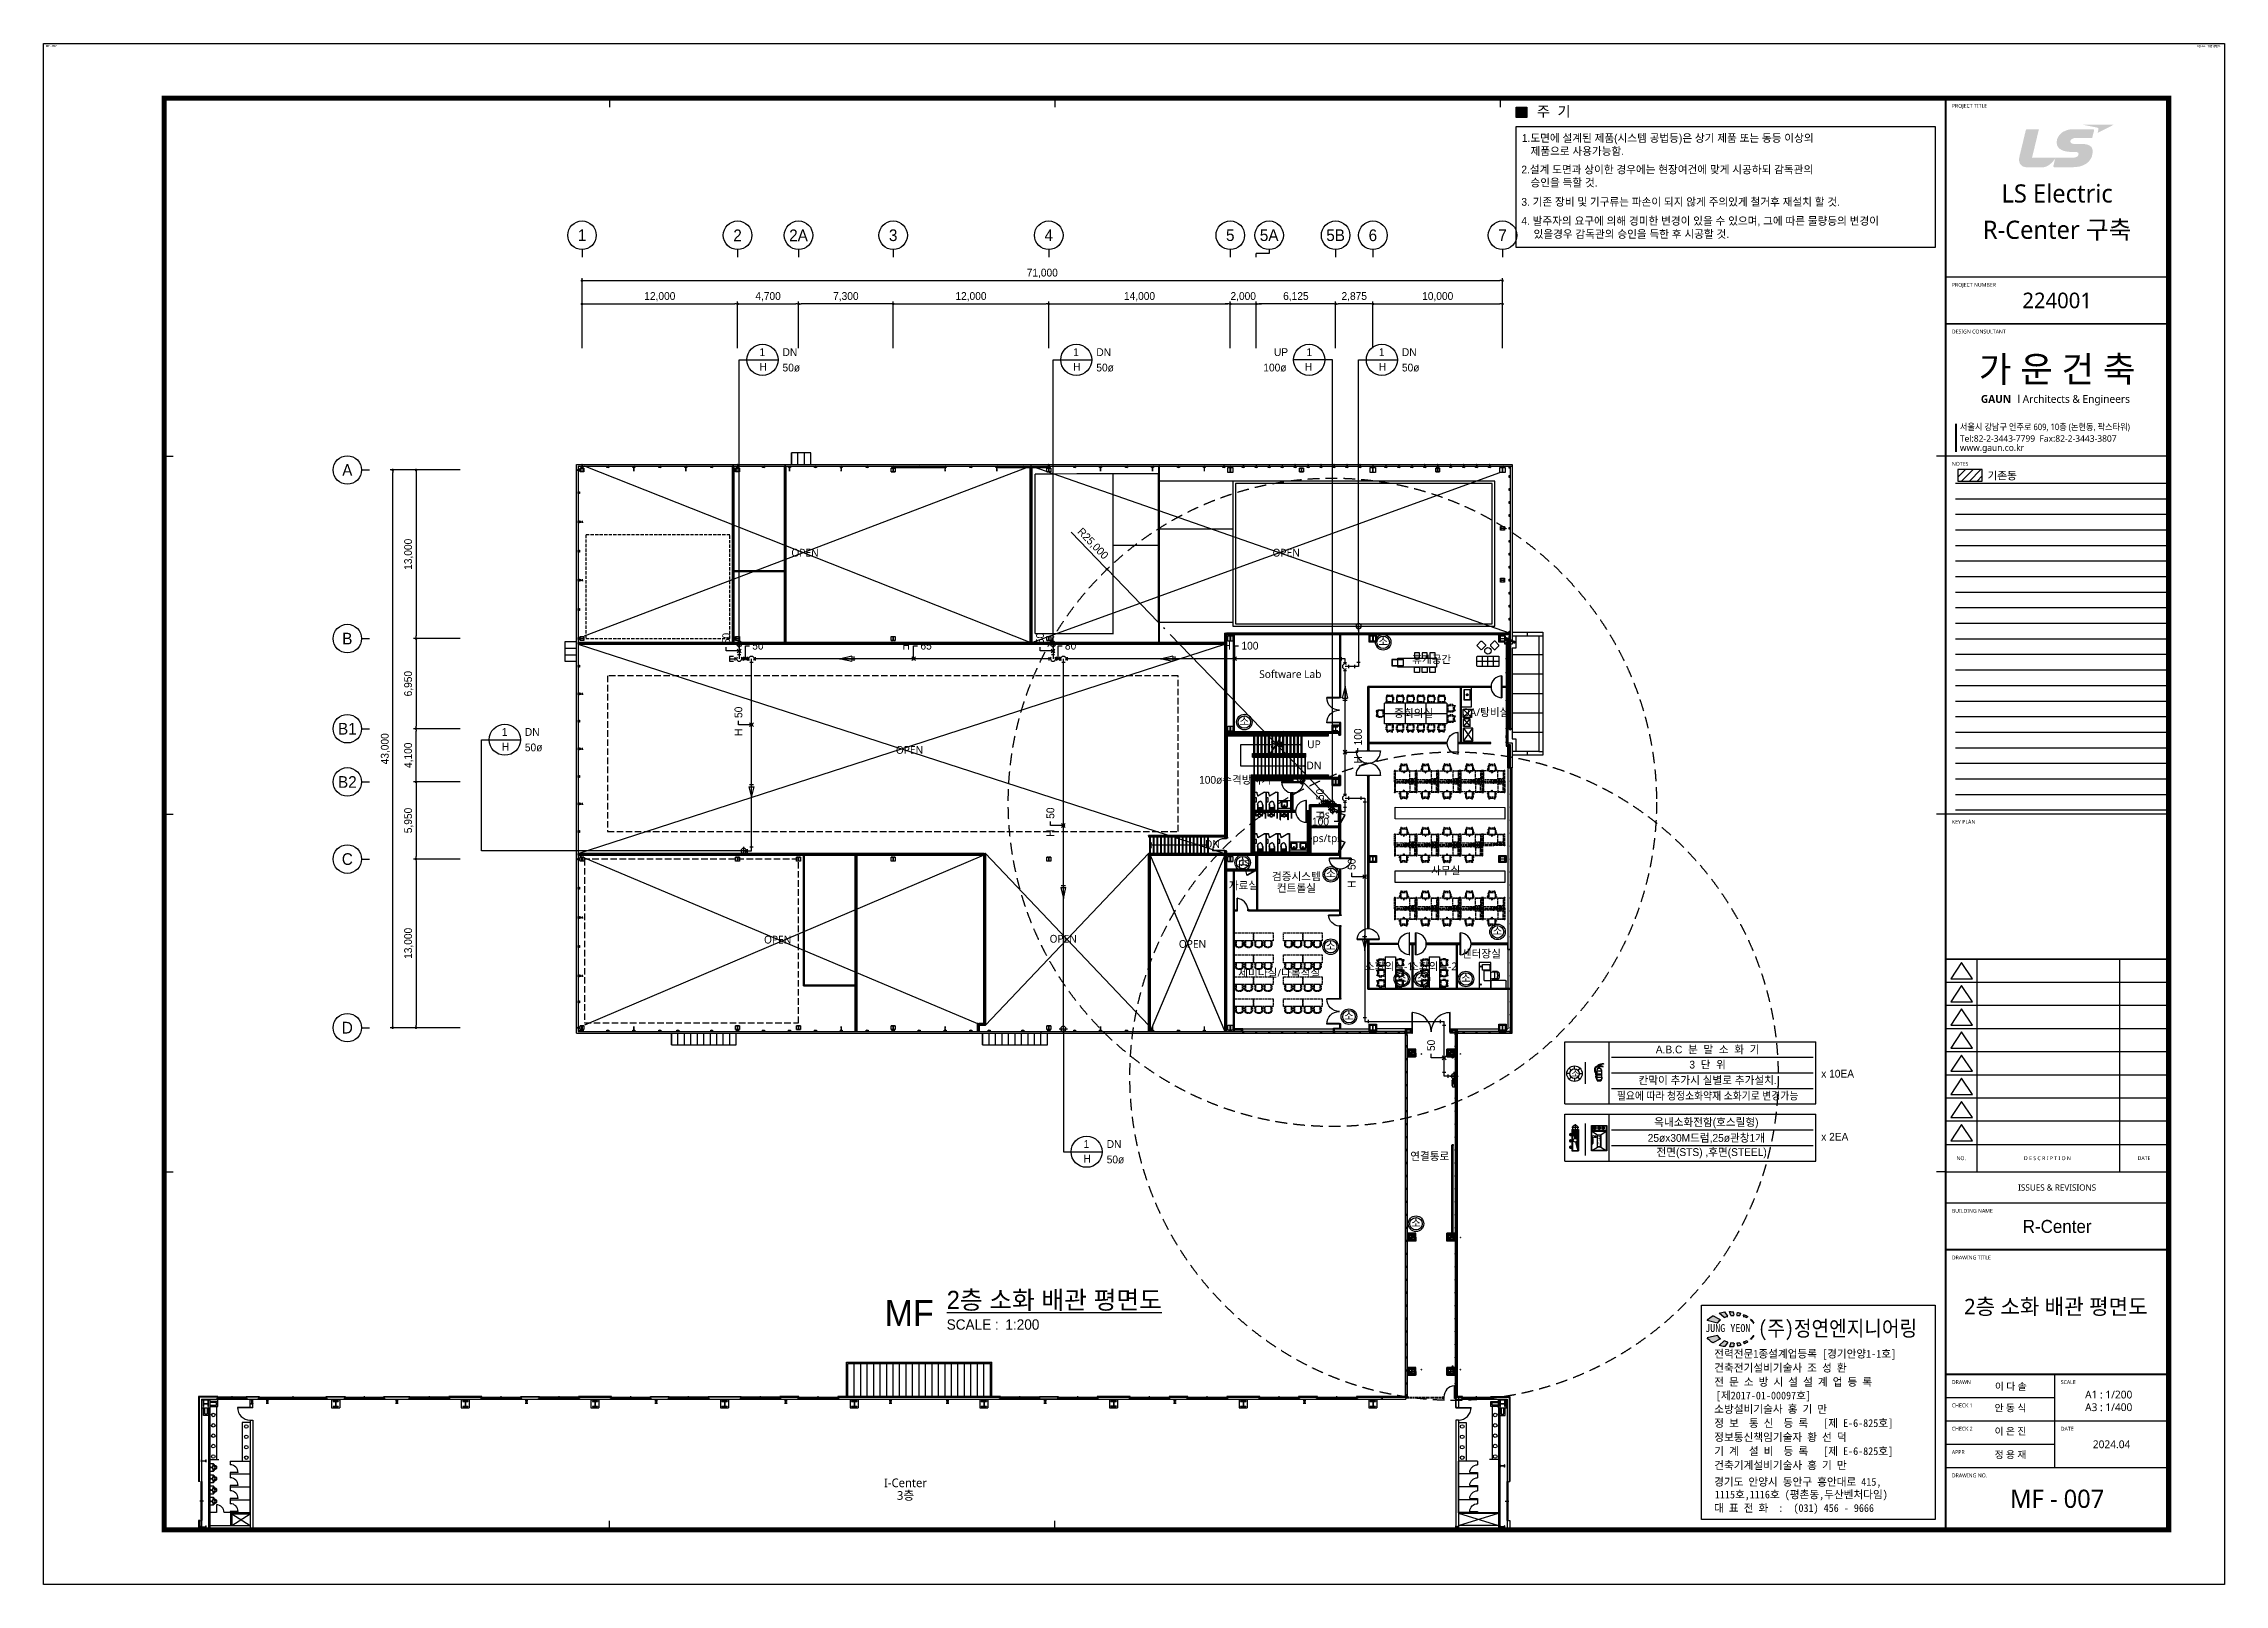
# Model space of a CAD drawing. Header units: millimetres. Extents: x 0 to 168200, y 0 to 118800.
import ezdxf
from ezdxf.enums import TextEntityAlignment as Align

# ---------------------------------------------------------------- set-up
doc = ezdxf.new("R2010")
doc.units = ezdxf.units.MM
doc.header["$LTSCALE"] = 200
for name, pattern in [('CEN-GAUN', [32.2, 30, -1, 0.2, -1]), ('CENTER', [50.8, 31.75, -6.35, 6.35, -6.35]), ('DASH', [0.35, 0.25, -0.1]), ('HID', [2.3, 1.5, -0.8]), ('HID2-GAUN', [3.75, 2.5, -1.25]), ('HIDDEN', [0.375, 0.25, -0.125]), ('HIDDENX2', [0.75, 0.5, -0.25]), ('SOLID', [0])]:
    doc.linetypes.add(name, pattern=pattern)
doc.layers.get('DEFPOINTS').update_dxf_attribs({"color": 137})
for name, color, linetype in [('1', 1, 'SOLID'), ('2', 2, 'Continuous'), ('A-SCREW', 8, 'Continuous'), ('A3', 3, 'Continuous'), ('AA-WAXM-FRAM', 7, 'Continuous'), ('AX', 2, 'Continuous'), ('BACK', 8, 'Continuous'), ('CEN', 1, 'CEN-GAUN'), ('DIM', 7, 'Continuous'), ('H', 2, 'Continuous'), ('HAT', 8, 'Continuous'), ('Layer 1', 7, 'Continuous'), ('PIPE', 3, 'Continuous'), ('R', 1, 'Continuous'), ('SYM', 6, 'Continuous'), ('T', 2, 'Continuous'), ('TEXT', 2, 'Continuous'), ('TIT1', 3, 'Continuous'), ('XR-SHEET$0$TITLE', 7, 'Continuous'), ('XR-SHEET$1$SHT', 5, 'Continuous'), ('XR-SHEET$1$TEXT', 3, 'Continuous'), ('XR-SHEET-SHT', 5, 'Continuous'), ('XR-SHEET-TEXT', 3, 'Continuous'), ('Z-하부구조체', 6, 'HIDDEN'), ('메탈판넬-2', 8, 'Continuous'), ('범례표-1', 3, 'Continuous'), ('입면선', 252, 'Continuous')]:
    doc.layers.add(name, color=color, linetype=linetype)
doc.layers.add('XR-SHEET-TEMP', color=171, linetype='Continuous', plot=False)
doc.layers.add('숨김', color=1, linetype='Continuous', plot=False)
doc.styles.add('ghs', font='')
doc.styles.add('HSW', font='')
doc.styles.add('XR-SHEET$0$굴림체(옥산)', font='')
doc.styles.add('돋움', font='')
doc.styles.add('돋움체', font='')
doc.styles.add('맑은고딕', font='')
doc.styles.add('맑은고딕1', font='')
doc.styles.add('맑은고딕B', font='')
doc.styles.add('스타일1', font='')
doc.styles.add('스타일2', font='')
doc.styles.get('ghs').set_extended_font_data('Dotum')
doc.styles.get('HSW').set_extended_font_data('Gulim')
doc.styles.get('XR-SHEET$0$굴림체(옥산)').set_extended_font_data('Malgun Gothic')
doc.styles.get('돋움').set_extended_font_data('Dotum')
doc.styles.get('돋움체').set_extended_font_data('DotumChe')
doc.styles.get('맑은고딕').set_extended_font_data('Malgun Gothic')
doc.styles.get('맑은고딕1').set_extended_font_data('Malgun Gothic')
doc.styles.get('맑은고딕B').set_extended_font_data('Malgun Gothic', bold=True)
doc.styles.get('스타일1').set_extended_font_data('Malgun Gothic')
doc.styles.get('스타일2').set_extended_font_data('Malgun Gothic', bold=True)
doc.dimstyles.new('M-200', dxfattribs={"dimscale": 200, "dimtxt": 3, "dimasz": 1, "dimexe": 1, "dimexo": 1, "dimgap": 1, "dimtad": 1, "dimdec": 0, "dimdsep": 46, "dimlunit": 6, "dimtxsty": '돋움', "dimblk": 'DOT', "dimcen": 1, "dimclrd": 256, "dimclre": 256, "dimclrt": 256, "dimazin": 0, "dimtfac": 1, "dimtdec": 0, "dimtix": 1, "dimtmove": 2, "dimatfit": 3, "dimldrblk": 'DOT', "dimfxl": 1, "dimtolj": 1, "dimtzin": 1, "dimlwd": -1, "dimlwe": -1, "dimarcsym": 0})
pattern_1 = [(90, (74925, 40990), (-500, 3e-14), [])]

msp = doc.modelspace()

# ---------------------------------------------------------------- texts
at = {"layer": '1', "style": '돋움'}
for s, height, p in [('A.B.C', 80, (119821, 39451.4)), ('화', 122.5, (119900.4, 33970.7)), ('옥', 122.5, (119900.4, 34479.3)), ('소', 122.5, (119900.4, 34144.4)), ('전', 122.5, (119900.4, 33785.9)), ('내', 122.5, (119900.4, 34314.4))]:
    msp.add_text(s, height=height, dxfattribs=at).set_placement(p)
at = {"layer": 'BACK', "linetype": 'Continuous', "style": '스타일1'}
for p in [(58727.4, 79548.2), (95840.4, 79548.2), (66788.9, 64341.4), (56618.8, 49712.9), (78643.2, 49777.6), (88613.7, 49381.2)]:
    msp.add_text('OPEN', height=600, dxfattribs=at).set_placement(p, align=Align.MIDDLE_CENTER)
at = {"layer": 'BACK', "style": '스타일1'}
for s, p in [('휴게공간', (107059.5, 71323.3)), ('Software Lab', (96157.5, 70182.9)), ('중회의실', (105667.5, 67177.8)), ('OA/탕비실', (111219.1, 67244.3)), ('ps', (98768.6, 59353.3)), ('eps/tps', (98788, 57534.8)), ('ps', (92560.1, 55702.6)), ('자료실', (92543.2, 53885)), ('검증시스템', (96622.8, 54593)), ('컨트롤실', (96622.8, 53693.4)), ('사무실', (108146.4, 55046.5)), ('센터장실', (110891.5, 48625)), ('세미나실/다목적실', (95300.6, 47149.9)), ('소회의실-1', (103767.4, 47651.7)), ('소회의실-2', (107167.4, 47651.7)), ('연결통로', (106913.9, 33020.7))]:
    msp.add_text(s, height=600, dxfattribs=at).set_placement(p, align=Align.MIDDLE_CENTER)
for s, p in [('UP', (97980.6, 64476.2)), ('DN', (97980.6, 62844.4)), ('DN', (90155.6, 56786.1))]:
    msp.add_text(s, height=600, dxfattribs=at).set_placement(p, align=Align.CENTER)
at = {"layer": 'BACK', "style": '돋움'}
msp.add_attdef('5A', text='X', height=900, dxfattribs=at).set_placement((94525, 104025), align=Align.MIDDLE)
at = {"layer": 'H', "color": 1, "style": 'ghs'}
for p in [(102942.8, 72405.8), (92233.5, 66252.8), (92103.2, 55419.4), (98904.4, 54513.8), (111758.3, 50077.9), (98890, 48932.5), (104386.6, 46445.7), (105919.6, 46445.7), (109323.5, 46445.7), (100298.6, 43539.1), (105471.3, 27572.9)]:
    msp.add_text('소', height=600, dxfattribs=at).set_placement(p)
at = {"layer": 'SYM', "color": 6, "style": '돋움'}
msp.add_text('MF', height=2000, dxfattribs=at).set_placement((66757, 20915.3), align=Align.MIDDLE)
at = {"layer": 'SYM', "color": 3, "style": '돋움'}
for s, height, p in [('%%U2층 소화 배관 평면도', 1400, (69653.4, 21233.3)), ('SCALE :', 800, (69653.4, 19635.9)), ('1:200', 800, (74182.6, 19635.9))]:
    msp.add_text(s, height=height, dxfattribs=at).set_placement(p)
at = {"layer": 'TEXT'}
for s, style, p in [('1.도면에 설계된 제품(시스템 공법등)은 상기 제품 또는 동등 이상의', '돋움', (114018.3, 111520.3)), ('2.설계 도면과 상이한 경우에는 현장여건에 맞게 시공하되 감독관의', '돋움', (113976.5, 109090.7)), ('제품으로 사용가능함.', '돋움', (114686.9, 110511.7)), ('승인을 득할 것.', '돋움', (114682.6, 108082.5)), ('3. 기존 장비 및 기구류는 파손이 되지 않게 주의있게 철거후 재설치 할 것.', '돋움', (113976.5, 106600.1)), ('4. 발주자의 요구에 의해 경미한 변경이 있을 수 있으며, 그에 따른 물량등의 변경이', '돋움', (113976.5, 105128.7)), ('    있을경우 감독관의 승인을 득한 후 시공할 것.', '돋움', (114049, 104117.8)), ('DN', 'ghs', (56992.5, 95013.2)), ('DN', 'ghs', (81195.2, 95013.2)), ('UP', 'ghs', (94895.3, 95013.2)), ('DN', 'ghs', (104766.1, 95013.2)), ('50ø', 'ghs', (56992.5, 93822.2)), ('50ø', 'ghs', (81195.2, 93822.2)), ('100ø', 'ghs', (94074.6, 93822.2)), ('50ø', 'ghs', (104766.1, 93822.2)), ('DN', 'ghs', (37118.6, 65726.4)), ('50ø', 'ghs', (37118.6, 64535.4)), ('DN', 'ghs', (81994.8, 33952.7)), ('50ø', 'ghs', (81994.8, 32761.7))]:
    msp.add_text(s, height=600, dxfattribs=dict(at, style=style)).set_placement(p, align=Align.MIDDLE_LEFT)
at = {"layer": 'TEXT', "style": 'ghs'}
for s, p in [('1', (55431.4, 95013.2)), ('1', (79634.2, 95013.2)), ('1', (97622.1, 95013.2)), ('1', (103205, 95013.2)), ('H', (55491, 93882.9)), ('H', (79693.8, 93882.9)), ('H', (97562.5, 93882.9)), ('H', (103264.6, 93882.9)), ('1', (35557.6, 65726.4)), ('H', (35617.1, 64596.1)), ('1', (80433.8, 33952.7)), ('H', (80493.3, 32822.4))]:
    msp.add_text(s, height=600, dxfattribs=at).set_placement(p, align=Align.MIDDLE)
at = {"layer": 'TEXT', "style": '돋움'}
msp.add_text('기존동', height=600, dxfattribs=at).set_placement((149931.6, 85010.8), align=Align.BOTTOM_LEFT)
for s, p in [('50', (52947.1, 72493)), ('50', (77149.9, 72493)), ('50', (53887.9, 66803)), ('100', (101678.8, 64686.5)), ('50', (98754.6, 60472.1)), ('50', (77949.5, 59030)), ('50', (101189.5, 55086.1)), ('50', (107315.3, 41121.3))]:
    msp.add_text(s, height=600, rotation=90, dxfattribs=at).set_placement(p)
at = {"layer": 'TEXT'}
for s, style, p in [('50', '돋움', (54654, 72076.7)), ('65', '돋움', (67626.9, 72076.7)), ('80', '돋움', (78772.9, 72076.7)), ('100', '돋움', (92387.8, 72076.7)), ('100ø수격방지기', 'ghs', (89119.9, 61731.2)), ('100', '돋움', (97829.8, 58518.9)), ('x 10EA', 'ghs', (137103.2, 39076.3, -2269)), ('x 2EA', 'ghs', (137103.2, 34212.6))]:
    msp.add_text(s, height=600, dxfattribs=dict(at, style=style)).set_placement(p)
at = {"layer": 'TEXT', "style": '돋움'}
for p in [(66804.3, 72076.7), (91565.2, 72076.7)]:
    msp.add_text('H', height=600, dxfattribs=at).set_placement(p, align=Align.RIGHT)
for p in [(53887.9, 65980.4), (101678.8, 63863.9), (98754.6, 59649.5), (77949.5, 58207.4), (101189.5, 54263.5)]:
    msp.add_text('H', height=600, rotation=90, dxfattribs=at).set_placement(p, align=Align.RIGHT)
at = {"layer": 'TEXT', "style": 'ghs'}
for s, p in [('A.B.C  분  말  소  화  기', (128341.9, 40942.7)), ('3  단  위', (128341.9, 39774)), ('칸막이 추가시 실별로 추가설치.', (128341.9, 38574)), ('옥내소화전함(호스릴형)', (128243.3, 35342.7)), ('25øx30M드럼,25ø관창1개', (128243.3, 34123.5)), ('전면(STS) ,후면(STEEL)', (128651.8, 33032.6))]:
    msp.add_text(s, height=600, dxfattribs=at).set_placement(p, align=Align.CENTER)
at = {"layer": 'TEXT', "style": 'ghs', "width": 0.9}
msp.add_text('필요에 따라 청정소화약재 소화기로 변경가능', height=600, dxfattribs=at).set_placement((128341.9, 37374), align=Align.CENTER)
at = {"layer": 'TEXT', "style": '돋움'}
msp.add_text('R-Center', height=1000, dxfattribs=at).set_placement((155300, 27600), align=Align.MIDDLE_CENTER)
at = {"layer": 'TIT1', "insert": (115173, 113528.4), "char_height": 802.01, "attachment_point": 4, "style": 'HSW'}
msp.add_mtext('주  기', dxfattribs=at)
at = {"layer": '숨김', "style": 'ghs'}
msp.add_text('MF - 007', height=150, dxfattribs=at).set_placement((178.4, 118546.5))
at = {"layer": '숨김', "linetype": 'Continuous', "style": 'ghs'}
msp.add_text('2층 소화 배관 평면도', height=150, dxfattribs=at).set_placement((166072, 118530.4))

# ---------------------------------------------------------------- blocks, each defined once
blk = doc.blocks.new('XR-SHEET$0$XREF-Form$0$xr-form$0$TITLE')
at = {"layer": 'XR-SHEET-TEXT', "color": 4, "style": '맑은고딕B'}
for tag, height, p in [('TITLE1', 6, (776, 116.69)), ('TITLE4', 6, (776, 111.7)), ('TITLE2', 6, (776, 107.09)), ('TITLE5', 6, (776, 102.09)), ('TITLE3', 6, (776, 97.38)), ('A0.00', 7, (775.56, 32.33))]:
    blk.add_attdef(tag, text='', height=height, dxfattribs=at).set_placement(p, align=Align.MIDDLE_CENTER)
at = {"layer": 'XR-SHEET-TEXT', "color": 3, "style": '맑은고딕1'}
for tag, p in [('NAME-1', (752.37, 76.33)), ('NAME-2', (752.37, 67.33)), ('NAME-3', (752.37, 58.33)), ('NAME-4', (752.37, 49.33))]:
    blk.add_attdef(tag, text='', height=2.7, dxfattribs=at).set_placement(p, align=Align.MIDDLE_LEFT)
for tag, p in [('SCALE-A1', (796.39, 73.17)), ('SCALE-A3', (796.39, 68.31)), ('DATE', (797.36, 53.01))]:
    blk.add_attdef(tag, text='', height=3, dxfattribs=at).set_placement(p, align=Align.MIDDLE)
blk = doc.blocks.new('block 3')
at = {"true_color": 0xfa002d}
h = blk.add_hatch(color=240, dxfattribs=at)
h.dxf.hatch_style = 1
h.paths.add_polyline_path([(78.5, -138.2), (78.5, -138.2), (78.6, -138.2), (78.6, -138.2), (78.7, -138.1), (78.7, -138.1), (78.8, -138.1), (78.8, -138.1), (78.9, -138), (78.9, -138), (78.9, -138), (79, -138), (79, -138), (79.1, -137.9), (79.1, -137.9), (79.1, -137.9), (79.2, -137.9), (79.2, -137.9), (79.2, -137.8), (79.3, -137.8), (79.3, -137.8), (79.4, -137.8), (79.4, -137.8), (79.4, -137.8), (79.5, -137.7), (79.5, -137.7), (79.5, -137.7), (79.6, -137.7), (79.6, -137.7), (79.6, -137.7), (79.6, -137.6), (79.7, -137.6), (79.7, -137.6), (79.7, -137.6), (79.7, -137.6), (79.8, -137.6), (79.8, -137.6), (79.8, -137.6), (79.8, -137.5), (79.9, -137.5), (79.9, -137.5), (79.9, -137.5), (79.9, -137.5), (80, -137.5), (80, -137.5), (80, -137.5), (80, -137.5), (80, -137.4), (80, -137.4), (80.1, -137.4), (80.1, -137.4), (80.1, -137.4), (80.1, -137.4), (80.1, -137.4), (80.2, -137.4), (80.2, -137.4), (80.2, -137.4), (80.2, -137.4), (80.2, -137.4), (80.2, -137.4), (80.2, -137.4), (80.2, -137.4), (80.2, -137.4), (80.1, -137.4), (80.1, -137.4), (80.1, -137.4), (80.1, -137.4), (80.1, -137.4), (80.1, -137.4), (80.1, -137.4), (80.1, -137.4), (80.1, -137.4), (80.1, -137.4), (80.1, -137.4), (80.1, -137.4), (80.1, -137.4), (80.1, -137.4), (80, -137.4), (80, -137.4), (80, -137.4), (80, -137.4), (80, -137.4), (80, -137.4), (80, -137.4), (80, -137.4), (80, -137.4), (79.9, -137.4), (79.9, -137.4), (79.9, -137.4), (79.9, -137.4), (79.9, -137.4), (79.9, -137.4), (79.9, -137.4), (79.8, -137.4), (79.8, -137.4), (79.8, -137.4), (79.8, -137.4), (79.8, -137.4), (79.7, -137.4), (79.7, -137.4), (79.7, -137.4), (79.7, -137.4), (79.7, -137.4), (79.6, -137.4), (79.6, -137.4), (79.6, -137.4), (79.6, -137.4), (79.6, -137.4), (79.5, -137.4), (79.5, -137.4), (79.5, -137.4), (79.5, -137.4), (79.5, -137.4), (79.4, -137.4), (79.4, -137.4), (79.4, -137.4), (79.4, -137.4), (79.3, -137.4), (79.3, -137.4), (79.3, -137.4), (79.2, -137.4), (79.2, -137.4), (79.2, -137.4), (79.2, -137.4), (79.1, -137.4), (79.1, -137.4), (79.1, -137.4), (79.1, -137.4), (79, -137.4), (79, -137.4), (79, -137.4), (78.9, -137.4), (78.9, -137.4), (78.9, -137.4), (78.8, -137.4), (78.8, -137.4), (78.8, -137.4), (78.8, -137.4), (78.7, -137.4), (78.7, -137.4), (78.7, -137.4), (78.6, -137.4), (78.6, -137.4), (78.6, -137.4), (78.5, -137.4), (78.5, -137.4), (78.4, -137.4), (78.4, -137.4), (78.4, -137.4), (78.3, -137.4), (78.3, -137.4), (78.3, -137.4), (78.2, -137.4), (78.2, -137.4), (78.2, -137.4), (78.1, -137.4), (78.1, -137.4), (78, -137.4), (78, -137.4), (78, -137.4), (77.9, -137.4), (77.9, -137.4), (77.9, -137.4), (77.8, -137.4), (77.8, -137.4), (77.7, -137.4), (77.7, -137.4), (77.7, -137.4), (77.6, -137.4), (77.6, -137.4), (77.5, -137.4), (77.5, -137.4), (77.5, -137.4), (77.4, -137.4), (77.4, -137.4), (77.3, -137.4), (77.3, -137.4), (77.2, -137.4), (77.2, -137.4), (77.2, -137.4), (77.1, -137.4), (77.1, -137.4), (77, -137.4), (77, -137.4), (76.9, -137.4), (76.9, -137.4), (76.8, -137.4), (76.8, -137.4), (76.7, -137.4), (76.7, -137.4), (76.7, -137.4), (76.6, -137.4), (76.6, -137.4), (76.5, -137.4), (76.5, -137.4), (76.4, -137.4), (76.4, -137.4), (76.3, -137.4), (76.3, -137.4), (76.2, -137.4), (76.2, -137.4), (76.1, -137.4), (76.1, -137.4), (76, -137.4), (76, -137.4), (75.9, -137.4), (75.9, -137.4), (75.8, -137.4), (75.8, -137.4), (75.7, -137.4), (75.7, -137.4), (75.6, -137.4), (75.6, -137.4), (75.5, -137.4), (75.5, -137.4), (75.4, -137.4), (75.4, -137.4), (75.3, -137.4), (75.3, -137.4), (75.2, -137.4), (75.2, -137.4), (75.1, -137.4), (75.1, -137.4), (75, -137.4), (75, -137.4), (74.9, -137.4), (74.9, -137.4), (74.8, -137.4), (74.8, -137.4), (74.7, -137.4), (74.7, -137.4), (74.6, -137.4), (74.6, -137.4), (74.5, -137.4), (74.4, -137.4), (74.3, -137.4), (74.2, -137.4), (74.1, -137.4), (74, -137.4), (73.9, -137.4), (73.8, -137.4), (73.7, -137.4), (73.6, -137.4), (73.5, -137.4), (73.3, -137.4), (73.2, -137.4), (73.1, -137.4), (73, -137.4), (72.9, -137.4), (72.8, -137.4), (72.7, -137.4), (72.5, -137.4), (72.4, -137.4), (72.3, -137.4), (72.2, -137.4), (72.1, -137.4), (72, -137.4), (71.9, -137.4), (71.7, -137.4), (71.6, -137.4), (71.5, -137.4), (71.4, -137.4), (71.3, -137.4), (71, -137.4), (70.8, -137.4), (70.6, -137.4), (70.1, -137.4), (69.6, -137.4), (69.4, -137.4), (69.1, -137.4), (68.9, -137.4), (68.8, -137.4), (68.7, -137.4), (68.6, -137.4), (68.4, -137.4), (68.3, -137.4), (68.2, -137.4), (68.1, -137.4), (68, -137.4), (67.9, -137.4), (67.7, -137.4), (67.6, -137.4), (67.5, -137.4), (67.4, -137.4), (67.3, -137.4), (67.2, -137.4), (67.1, -137.4), (67, -137.4), (66.8, -137.4), (66.7, -137.4), (66.6, -137.4), (66.5, -137.4), (66.4, -137.4), (66.3, -137.4), (66.2, -137.4), (66.1, -137.4), (66, -137.4), (65.8, -137.4), (65.7, -137.4), (65.7, -137.4), (65.6, -137.4), (65.6, -137.4), (65.5, -137.4), (65.5, -137.4), (65.4, -137.4), (65.4, -137.4), (65.3, -137.4), (65.3, -137.4), (65.2, -137.4), (65.2, -137.4), (65.1, -137.4), (65, -137.4), (65, -137.4), (64.9, -137.4), (64.9, -137.4), (64.8, -137.4), (64.8, -137.4), (64.7, -137.4), (64.7, -137.4), (64.6, -137.4), (64.6, -137.4), (64.5, -137.4), (64.5, -137.4), (64.4, -137.4), (64.4, -137.4), (64.3, -137.4), (64.3, -137.4), (64.2, -137.4), (64.2, -137.4), (64.1, -137.4), (64.1, -137.4), (64, -137.4), (64, -137.4), (63.9, -137.4), (63.9, -137.4), (63.9, -137.4), (63.8, -137.4), (63.8, -137.4), (63.7, -137.4), (63.7, -137.4), (63.6, -137.4), (63.6, -137.4), (63.5, -137.4), (63.5, -137.4), (63.4, -137.4), (63.4, -137.4), (63.3, -137.4), (63.3, -137.4), (63.3, -137.4), (63.2, -137.4), (63.2, -137.4), (63.1, -137.4), (63.1, -137.4), (63, -137.4), (63, -137.4), (62.9, -137.4), (62.9, -137.4), (62.9, -137.4), (62.8, -137.4), (62.8, -137.4), (62.7, -137.4), (62.7, -137.4), (62.7, -137.4), (62.6, -137.4), (62.6, -137.4), (62.5, -137.4), (62.5, -137.4), (62.4, -137.4), (62.4, -137.4), (62.4, -137.4), (62.3, -137.4), (62.3, -137.4), (62.2, -137.4), (62.2, -137.4), (62.2, -137.4), (62.1, -137.4), (62.1, -137.4), (62.1, -137.4), (62, -137.4), (62, -137.4), (61.9, -137.4), (61.9, -137.4), (61.9, -137.4), (61.8, -137.4), (61.8, -137.4), (61.8, -137.4), (61.7, -137.4), (61.7, -137.4), (61.7, -137.4), (61.6, -137.4), (61.6, -137.4), (61.6, -137.4), (61.5, -137.4), (61.5, -137.4), (61.5, -137.4), (61.4, -137.4), (61.4, -137.4), (61.4, -137.4), (61.3, -137.4), (61.3, -137.4), (61.3, -137.4), (61.2, -137.4), (61.2, -137.4), (61.2, -137.4), (61.2, -137.4), (61.1, -137.4), (61.1, -137.4), (61.1, -137.4), (61, -137.4), (61, -137.4), (61, -137.4), (61, -137.4), (60.9, -137.4), (60.9, -137.4), (60.9, -137.4), (60.9, -137.4), (60.8, -137.4), (60.8, -137.4), (60.8, -137.4), (60.8, -137.4), (60.7, -137.4), (60.7, -137.4), (60.7, -137.4), (60.7, -137.4), (60.6, -137.4), (60.6, -137.4), (60.6, -137.4), (60.6, -137.4), (60.6, -137.4), (60.5, -137.4), (60.5, -137.4), (60.5, -137.4), (60.5, -137.4), (60.5, -137.4), (60.4, -137.4), (60.4, -137.4), (60.4, -137.4), (60.4, -137.4), (60.4, -137.4), (60.3, -137.4), (60.3, -137.4), (60.3, -137.4), (60.3, -137.4), (60.3, -137.4), (60.3, -137.4), (60.3, -137.4), (60.2, -137.4), (60.2, -137.4), (60.2, -137.4), (60.2, -137.4), (60.2, -137.4), (60.2, -137.4), (60.2, -137.4), (60.2, -137.4), (60.1, -137.4), (60.1, -137.4), (60.1, -137.4), (60.1, -137.4), (60, -137.4), (60, -137.4), (60, -137.4), (60, -137.4), (60, -137.4), (60, -137.4), (60, -137.4), (60, -137.4), (60, -137.4), (60, -137.4), (60.1, -137.4), (60.1, -137.4), (60.1, -137.4), (60.1, -137.4), (60.1, -137.4), (60.1, -137.4), (60.1, -137.4), (60.1, -137.4), (60.1, -137.4), (60.2, -137.4), (60.2, -137.4), (60.2, -137.4), (60.2, -137.4), (60.2, -137.4), (60.2, -137.4), (60.2, -137.4), (60.3, -137.4), (60.3, -137.4), (60.3, -137.4), (60.3, -137.4), (60.3, -137.4), (60.4, -137.4), (60.4, -137.4), (60.4, -137.5), (60.4, -137.5), (60.5, -137.5), (60.5, -137.5), (60.5, -137.5), (60.5, -137.5), (60.6, -137.5), (60.6, -137.5), (60.6, -137.5), (60.6, -137.5), (60.7, -137.5), (60.7, -137.5), (60.7, -137.5), (60.8, -137.5), (60.8, -137.5), (60.8, -137.5), (60.9, -137.5), (60.9, -137.6), (60.9, -137.6), (61, -137.6), (61, -137.6), (61, -137.6), (61.1, -137.6), (61.1, -137.6), (61.1, -137.6), (61.2, -137.6), (61.2, -137.6), (61.2, -137.6), (61.3, -137.6), (61.3, -137.6), (61.4, -137.6), (61.4, -137.7), (61.4, -137.7), (61.5, -137.7), (61.5, -137.7), (61.6, -137.7), (61.6, -137.7), (61.6, -137.7), (61.7, -137.7), (61.7, -137.7), (61.8, -137.7), (61.8, -137.7), (61.8, -137.7), (61.9, -137.8), (61.9, -137.8), (62, -137.8), (62, -137.8), (62.1, -137.8), (62.1, -137.8), (62.2, -137.8), (62.2, -137.8), (62.2, -137.8), (62.3, -137.8), (62.4, -137.9), (62.5, -137.9), (62.6, -137.9), (62.7, -137.9), (62.8, -137.9), (62.9, -138), (63, -138), (63.1, -138), (63.2, -138), (63.3, -138), (63.4, -138.1), (63.5, -138.1), (63.6, -138.1), (63.7, -138.1), (63.8, -138.2), (63.9, -138.2), (64.1, -138.2), (64.3, -138.2), (64.5, -138.3), (64.9, -138.4), (65.1, -138.4), (65.3, -138.5), (65.5, -138.5), (65.6, -138.5), (65.8, -138.5), (65.9, -138.6), (66, -138.6), (66.1, -138.6), (66.2, -138.6), (66.3, -138.6), (66.4, -138.7), (66.5, -138.7), (66.6, -138.7), (66.7, -138.7), (66.8, -138.7), (66.9, -138.8), (67, -138.8), (67.1, -138.8), (67.2, -138.8), (67.3, -138.8), (67.3, -138.9), (67.4, -138.9), (67.4, -138.9), (67.5, -138.9), (67.5, -138.9), (67.6, -138.9), (67.6, -138.9), (67.7, -138.9), (67.7, -138.9), (67.7, -138.9), (67.8, -139), (67.8, -139), (67.9, -139), (67.9, -139), (68, -139), (68, -139), (68, -139), (68.1, -139), (68.1, -139), (68.2, -139), (68.2, -139), (68.2, -139), (68.3, -139.1), (68.3, -139.1), (68.4, -139.1), (68.4, -139.1), (68.4, -139.1), (68.5, -139.1), (68.5, -139.1), (68.5, -139.1), (68.6, -139.1), (68.6, -139.1), (68.6, -139.1), (68.7, -139.1), (68.7, -139.1), (68.7, -139.1), (68.8, -139.2), (68.8, -139.2), (68.8, -139.2), (68.9, -139.2), (68.9, -139.2), (68.9, -139.2), (68.9, -139.2), (69, -139.2), (69, -139.2), (69, -139.2), (69.1, -139.2), (69.1, -139.2), (69.1, -139.2), (69.1, -139.2), (69.2, -139.2), (69.2, -139.2), (69.2, -139.2), (69.2, -139.2), (69.2, -139.3), (69.3, -139.3), (69.3, -139.3), (69.3, -139.3), (69.3, -139.3), (69.3, -139.3), (69.4, -139.3), (69.4, -139.3), (69.4, -139.3), (69.4, -139.3), (69.4, -139.3), (69.4, -139.3), (69.5, -139.3), (69.5, -139.3), (69.5, -139.3), (69.5, -139.3), (69.7, -139.3), (69.8, -139.4), (69.9, -139.4), (70, -139.5), (70.1, -139.5), (70.2, -139.6), (70.3, -139.8), (70.4, -139.9), (70.4, -140), (70.4, -140.1), (70.4, -140.2), (70.4, -140.3), (70.3, -140.4), (70.3, -140.5), (70.3, -140.5), (70.3, -140.5), (70.3, -140.6), (70.3, -140.7), (70.3, -140.8), (70.2, -140.8), (70.2, -140.9), (70.2, -141), (70.2, -141.1), (70.2, -141.2), (70.1, -141.4), (70.1, -141.6), (70, -141.8), (70, -141.9), (70, -141.9), (70, -142), (69.9, -142.1), (69.9, -142.2), (69.9, -142.3), (69.9, -142.3), (69.9, -142.4), (69.9, -142.4), (69.9, -142.5), (69.8, -142.5), (69.8, -142.5), (69.8, -142.6), (69.8, -142.6), (69.8, -142.6), (69.8, -142.7), (69.8, -142.7), (69.8, -142.7), (69.8, -142.7), (69.8, -142.7), (69.8, -142.7), (69.8, -142.7), (69.8, -142.7), (69.8, -142.7), (69.8, -142.7), (69.8, -142.7), (69.8, -142.7), (69.8, -142.7), (69.8, -142.7), (69.8, -142.7), (69.8, -142.7), (69.8, -142.7), (69.8, -142.7), (69.8, -142.7), (69.8, -142.7), (69.8, -142.7), (69.9, -142.7), (69.9, -142.7), (69.9, -142.7), (69.9, -142.7), (69.9, -142.7), (69.9, -142.7), (69.9, -142.7), (69.9, -142.6), (69.9, -142.6), (69.9, -142.6), (69.9, -142.6), (69.9, -142.6), (69.9, -142.6), (70, -142.6), (70, -142.6), (70, -142.6), (70, -142.6), (70, -142.6), (70.1, -142.6), (70.1, -142.6), (70.1, -142.5), (70.1, -142.5), (70.1, -142.5), (70.2, -142.5), (70.2, -142.5), (70.2, -142.5), (70.2, -142.5), (70.3, -142.5), (70.3, -142.4), (70.3, -142.4), (70.4, -142.4), (70.4, -142.4), (70.4, -142.4), (70.4, -142.4), (70.5, -142.3), (70.5, -142.3), (70.5, -142.3), (70.6, -142.3), (70.6, -142.3), (70.6, -142.3), (70.7, -142.2), (70.7, -142.2), (70.8, -142.2), (70.8, -142.2), (70.8, -142.2), (70.9, -142.1), (70.9, -142.1), (70.9, -142.1), (71, -142.1), (71, -142.1), (71.1, -142), (71.1, -142), (71.2, -142), (71.2, -142), (71.2, -142), (71.3, -141.9), (71.3, -141.9), (71.4, -141.9), (71.4, -141.9), (71.5, -141.8), (71.5, -141.8), (71.6, -141.8), (71.6, -141.8), (71.7, -141.7), (71.7, -141.7), (71.8, -141.7), (71.8, -141.7), (71.8, -141.6), (71.9, -141.6), (71.9, -141.6), (72, -141.6), (72.1, -141.5), (72.1, -141.5), (72.2, -141.5), (72.2, -141.5), (72.3, -141.4), (72.3, -141.4), (72.4, -141.4), (72.4, -141.4), (72.5, -141.3), (72.5, -141.3), (72.6, -141.3), (72.6, -141.2), (72.7, -141.2), (72.7, -141.2), (72.8, -141.2), (72.9, -141.1), (72.9, -141.1), (73, -141.1), (73, -141), (73.1, -141), (73.1, -141), (73.2, -141), (73.3, -140.9), (73.3, -140.9), (73.4, -140.8), (73.5, -140.8), (73.7, -140.7), (73.8, -140.7), (73.9, -140.6), (74, -140.5), (74.1, -140.5), (74.3, -140.4), (74.4, -140.3), (74.5, -140.3), (74.7, -140.2), (75, -140), (75.2, -139.9), (75.5, -139.8), (75.6, -139.7), (75.7, -139.7), (75.8, -139.6), (76, -139.5), (76.1, -139.5), (76.2, -139.4), (76.3, -139.4), (76.4, -139.3), (76.5, -139.2), (76.7, -139.2), (76.7, -139.1), (76.8, -139.1), (76.8, -139.1), (76.9, -139.1), (76.9, -139), (77, -139), (77.1, -139), (77.1, -138.9), (77.2, -138.9), (77.2, -138.9), (77.3, -138.9), (77.3, -138.8), (77.4, -138.8), (77.4, -138.8), (77.5, -138.7), (77.6, -138.7), (77.6, -138.7), (77.7, -138.7), (77.7, -138.6), (77.8, -138.6), (77.8, -138.6), (77.9, -138.6), (77.9, -138.5), (78, -138.5), (78, -138.5), (78.1, -138.4), (78.1, -138.4), (78.2, -138.4), (78.2, -138.4), (78.3, -138.3), (78.3, -138.3), (78.4, -138.3), (78.4, -138.3), (78.5, -138.3)])
at = {"true_color": 0x0a1e5a}
h = blk.add_hatch(color=158, dxfattribs=at)
h.dxf.hatch_style = 1
h.paths.add_polyline_path([(66.6, -155.7), (66.6, -155.5), (66.6, -155.4), (66.6, -155.3), (66.6, -155.2), (66.6, -155), (66.6, -154.9), (66.6, -154.8), (66.6, -154.7), (66.6, -154.6), (66.6, -154.6), (66.7, -154.5), (66.7, -154.4), (66.7, -154.4), (66.7, -154.3), (66.6, -154.2), (66.6, -154.2), (66.6, -154.1), (66.6, -154), (66.6, -154), (66.6, -153.9), (66.6, -153.8), (66.6, -153.8), (66.6, -153.7), (66.6, -153.6), (66.6, -153.6), (66.6, -153.5), (66.6, -153.5), (66.6, -153.4), (66.5, -153.3), (66.5, -153.3), (66.5, -153.2), (66.5, -153.1), (66.5, -153.1), (66.5, -153), (66.4, -153), (66.4, -152.9), (66.4, -152.8), (66.4, -152.8), (66.4, -152.7), (66.3, -152.7), (66.3, -152.6), (66.3, -152.6), (66.3, -152.5), (66.2, -152.5), (66.2, -152.4), (66.2, -152.3), (66.2, -152.3), (66.1, -152.2), (66.1, -152.2), (66.1, -152.1), (66, -152.1), (66, -152), (66, -152), (65.9, -151.9), (65.9, -151.9), (65.8, -151.8), (65.8, -151.8), (65.8, -151.7), (65.7, -151.7), (65.7, -151.6), (65.6, -151.6), (65.6, -151.5), (65.6, -151.5), (65.5, -151.5), (65.5, -151.4), (65.4, -151.4), (65.4, -151.3), (65.3, -151.3), (65.3, -151.2), (65.2, -151.2), (65.2, -151.2), (65.1, -151.1), (65.1, -151.1), (65, -151), (64.9, -151), (64.9, -151), (64.8, -150.9), (64.8, -150.9), (64.7, -150.9), (64.6, -150.8), (64.6, -150.8), (64.5, -150.7), (64.5, -150.7), (64.4, -150.7), (64.3, -150.6), (64.2, -150.6), (64.2, -150.6), (64.1, -150.6), (64, -150.5), (64, -150.5), (63.9, -150.5), (63.8, -150.4), (63.7, -150.4), (63.7, -150.4), (63.6, -150.3), (63.5, -150.3), (63.4, -150.3), (63.3, -150.3), (63.3, -150.2), (63.2, -150.2), (63.1, -150.2), (63, -150.2), (62.9, -150.2), (62.8, -150.1), (62.7, -150.1), (62.6, -150.1), (62.6, -150.1), (62.5, -150.1), (62.4, -150), (62.3, -150), (62.2, -150), (62.1, -150), (62, -150), (61.9, -150), (61.8, -149.9), (61.7, -149.9), (61.6, -149.9), (61.5, -149.9), (61.4, -149.9), (61.2, -149.9), (61.1, -149.9), (61, -149.9), (60.9, -149.9), (60.8, -149.8), (60.7, -149.8), (60.6, -149.8), (60.5, -149.8), (60.3, -149.8), (60.2, -149.8), (60.1, -149.8), (60, -149.8), (59.9, -149.8), (59.7, -149.8), (59.6, -149.8), (59.5, -149.8), (59.5, -149.8), (59.5, -149.8), (59.5, -149.8), (59.5, -149.8), (59.5, -149.8), (59.5, -149.8), (59.4, -149.8), (59.4, -149.8), (59.4, -149.8), (59.4, -149.8), (59.4, -149.8), (59.4, -149.8), (59.4, -149.8), (59.3, -149.8), (59.3, -149.8), (59.3, -149.8), (59.3, -149.8), (59.3, -149.8), (59.2, -149.8), (59.2, -149.8), (59.2, -149.8), (59.2, -149.8), (59.1, -149.8), (59.1, -149.8), (59.1, -149.8), (59, -149.8), (59, -149.8), (59, -149.8), (58.9, -149.8), (58.9, -149.8), (58.9, -149.8), (58.8, -149.8), (58.8, -149.8), (58.8, -149.8), (58.7, -149.8), (58.7, -149.8), (58.6, -149.8), (58.5, -149.8), (58.4, -149.8), (58.3, -149.8), (58.3, -149.8), (58.2, -149.8), (58.1, -149.8), (58, -149.8), (57.9, -149.8), (57.8, -149.8), (57.6, -149.8), (57.4, -149.8), (57.2, -149.8), (57, -149.8), (56.9, -149.8), (56.8, -149.8), (56.7, -149.8), (56.6, -149.8), (56.5, -149.8), (56.5, -149.8), (56.4, -149.8), (56.3, -149.8), (56.2, -149.8), (56.1, -149.8), (56.1, -149.8), (56, -149.8), (56, -149.8), (56, -149.8), (55.9, -149.8), (55.9, -149.8), (55.9, -149.8), (55.8, -149.8), (55.8, -149.8), (55.8, -149.8), (55.7, -149.8), (55.7, -149.8), (55.7, -149.8), (55.7, -149.8), (55.6, -149.8), (55.6, -149.8), (55.6, -149.8), (55.5, -149.8), (55.5, -149.8), (55.5, -149.8), (55.5, -149.8), (55.5, -149.8), (55.4, -149.8), (55.4, -149.8), (55.4, -149.8), (55.4, -149.8), (55.4, -149.8), (55.4, -149.8), (55.4, -149.8), (55.4, -149.8), (55.3, -149.8), (55.3, -149.8), (55.3, -149.8), (55.3, -149.8), (55.3, -149.8), (55.2, -149.8), (55, -149.8), (54.7, -149.8), (54.4, -149.7), (54.2, -149.7), (53.9, -149.6), (53.7, -149.6), (53.4, -149.5), (53.2, -149.4), (53, -149.3), (52.8, -149.1), (52.7, -149), (52.6, -148.9), (52.5, -148.8), (52.5, -148.7), (52.4, -148.5), (52.4, -148.4), (52.3, -148.2), (52.3, -148.1), (52.3, -147.9), (52.4, -147.7), (52.4, -147.6), (52.5, -147.4), (52.6, -147.3), (52.7, -147.1), (52.9, -147), (53, -146.8), (53.2, -146.7), (53.3, -146.6), (53.4, -146.6), (53.5, -146.5), (53.7, -146.4), (53.8, -146.3), (54, -146.3), (54.1, -146.2), (54.3, -146.2), (54.4, -146.1), (54.6, -146.1), (54.8, -146), (55, -146), (55.2, -145.9), (55.4, -145.9), (55.5, -145.9), (55.7, -145.9), (55.9, -145.9), (56.1, -145.9), (56.2, -145.9), (56.2, -145.9), (56.2, -145.9), (56.2, -145.9), (56.2, -145.9), (56.2, -145.9), (56.2, -145.9), (56.3, -145.9), (56.3, -145.9), (56.3, -145.9), (56.3, -145.9), (56.3, -145.9), (56.3, -145.9), (56.3, -145.9), (56.3, -145.9), (56.4, -145.9), (56.4, -145.9), (56.4, -145.9), (56.4, -145.9), (56.4, -145.9), (56.4, -145.9), (56.5, -145.9), (56.5, -145.9), (56.5, -145.9), (56.5, -145.9), (56.5, -145.9), (56.6, -145.9), (56.6, -145.9), (56.6, -145.9), (56.6, -145.9), (56.7, -145.9), (56.7, -145.9), (56.7, -145.9), (56.8, -145.9), (56.8, -145.9), (56.8, -145.9), (56.8, -145.9), (56.9, -145.9), (56.9, -145.9), (56.9, -145.9), (57, -145.9), (57, -145.9), (57, -145.9), (57.1, -145.9), (57.1, -145.9), (57.1, -145.9), (57.2, -145.9), (57.2, -145.9), (57.3, -145.9), (57.3, -145.9), (57.3, -145.9), (57.4, -145.9), (57.4, -145.9), (57.5, -145.9), (57.5, -145.9), (57.5, -145.9), (57.6, -145.9), (57.6, -145.9), (57.7, -145.9), (57.7, -145.9), (57.7, -145.9), (57.8, -145.9), (57.8, -145.9), (57.9, -145.9), (57.9, -145.9), (58, -145.9), (58, -145.9), (58.1, -145.9), (58.1, -145.9), (58.2, -145.9), (58.2, -145.9), (58.3, -145.9), (58.3, -145.9), (58.4, -145.9), (58.4, -145.9), (58.5, -145.9), (58.5, -145.9), (58.6, -145.9), (58.6, -145.9), (58.7, -145.9), (58.7, -145.9), (58.8, -145.9), (58.8, -145.9), (58.9, -145.9), (58.9, -145.9), (59, -145.9), (59, -145.9), (59.1, -145.9), (59.2, -145.9), (59.3, -145.9), (59.4, -145.9), (59.5, -145.9), (59.6, -145.9), (59.8, -145.9), (59.9, -145.9), (60, -145.9), (60.1, -145.9), (60.2, -145.9), (60.3, -145.9), (60.4, -145.9), (60.6, -145.9), (60.7, -145.9), (60.8, -145.9), (61, -145.9), (61.3, -145.9), (61.5, -145.9), (61.7, -145.9), (61.9, -145.9), (62, -145.9), (62.1, -145.9), (62.2, -145.9), (62.3, -145.9), (62.5, -145.9), (62.6, -145.9), (62.7, -145.9), (62.8, -145.9), (62.9, -145.9), (63, -145.9), (63.1, -145.9), (63.2, -145.9), (63.4, -145.9), (63.5, -145.9), (63.5, -145.9), (63.6, -145.9), (63.6, -145.9), (63.7, -145.9), (63.7, -145.9), (63.8, -145.9), (63.8, -145.9), (63.9, -145.9), (63.9, -145.9), (64, -145.9), (64, -145.9), (64.1, -145.9), (64.1, -145.9), (64.2, -145.9), (64.2, -145.9), (64.3, -145.9), (64.3, -145.9), (64.4, -145.9), (64.4, -145.9), (64.5, -145.9), (64.5, -145.9), (64.6, -145.9), (64.6, -145.9), (64.7, -145.9), (64.7, -145.9), (64.8, -145.9), (64.8, -145.9), (64.8, -145.9), (64.9, -145.9), (64.9, -145.9), (65, -145.9), (65, -145.9), (65.1, -145.9), (65.1, -145.9), (65.1, -145.9), (65.2, -145.9), (65.2, -145.9), (65.3, -145.9), (65.3, -145.9), (65.3, -145.9), (65.4, -145.9), (65.4, -145.9), (65.4, -145.9), (65.5, -145.9), (65.5, -145.9), (65.5, -145.9), (65.6, -145.9), (65.6, -145.9), (65.6, -145.9), (65.7, -145.9), (65.7, -145.9), (65.7, -145.9), (65.8, -145.9), (65.8, -145.9), (65.8, -145.9), (65.8, -145.9), (65.9, -145.9), (65.9, -145.9), (65.9, -145.9), (66, -145.9), (66, -145.9), (66, -145.9), (66, -145.9), (66, -145.9), (66.1, -145.9), (66.1, -145.9), (66.1, -145.9), (66.1, -145.9), (66.1, -145.9), (66.2, -145.9), (66.2, -145.9), (66.3, -145.9), (66.3, -145.9), (66.3, -145.9), (66.3, -145.9), (66.3, -145.9), (66.3, -145.9), (66.3, -145.8), (66.3, -145.8), (66.3, -145.8), (66.4, -145.8), (66.4, -145.8), (66.4, -145.8), (66.4, -145.8), (66.4, -145.8), (66.4, -145.7), (66.4, -145.7), (66.4, -145.7), (66.4, -145.7), (66.4, -145.7), (66.4, -145.7), (66.4, -145.6), (66.4, -145.6), (66.4, -145.6), (66.4, -145.6), (66.4, -145.5), (66.4, -145.5), (66.4, -145.5), (66.4, -145.5), (66.4, -145.4), (66.5, -145.4), (66.5, -145.4), (66.5, -145.3), (66.5, -145.3), (66.5, -145.2), (66.5, -145.2), (66.5, -145.1), (66.5, -145), (66.6, -144.9), (66.6, -144.9), (66.6, -144.8), (66.6, -144.7), (66.6, -144.6), (66.7, -144.5), (66.7, -144.5), (66.7, -144.4), (66.7, -144.3), (66.8, -144.2), (66.8, -144), (66.8, -143.8), (66.9, -143.6), (66.9, -143.4), (67, -143.3), (67, -143.2), (67, -143.1), (67.1, -143), (67.1, -142.9), (67.1, -142.8), (67.1, -142.7), (67.1, -142.6), (67.2, -142.6), (67.2, -142.5), (67.2, -142.4), (67.2, -142.3), (67.2, -142.2), (67.3, -142.2), (67.3, -142), (67.3, -142), (67.3, -141.9), (67.3, -141.9), (67.3, -141.8), (67.3, -141.8), (67.4, -141.8), (67.4, -141.7), (67.4, -141.7), (67.4, -141.7), (67.4, -141.7), (67.4, -141.7), (67.4, -141.6), (67.4, -141.6), (67.4, -141.6), (67.4, -141.6), (67.4, -141.5), (67.4, -141.4), (67.4, -141.3), (67.5, -141.3), (67.5, -141.2), (67.5, -141.1), (67.5, -141.1), (67.5, -141), (67.5, -140.9), (67.5, -140.9), (67.5, -140.8), (67.4, -140.8), (67.4, -140.7), (67.4, -140.7), (67.4, -140.7), (67.4, -140.6), (67.3, -140.6), (67.3, -140.6), (67.3, -140.5), (67.2, -140.5), (67.2, -140.5), (67.2, -140.5), (67.1, -140.4), (67.1, -140.4), (67, -140.4), (66.9, -140.4), (66.8, -140.4), (66.7, -140.4), (66.7, -140.4), (66.7, -140.4), (66.7, -140.4), (66.7, -140.4), (66.7, -140.4), (66.7, -140.4), (66.6, -140.4), (66.6, -140.4), (66.6, -140.4), (66.6, -140.4), (66.6, -140.4), (66.6, -140.4), (66.6, -140.4), (66.6, -140.4), (66.6, -140.4), (66.6, -140.4), (66.6, -140.4), (66.6, -140.4), (66.6, -140.4), (66.6, -140.4), (66.6, -140.4), (66.6, -140.4), (66.6, -140.4), (66.6, -140.4), (66.6, -140.4), (66.6, -140.4), (66.6, -140.4), (66.5, -140.4), (66.5, -140.4), (66.5, -140.4), (66.5, -140.4), (66.5, -140.4), (66.5, -140.4), (66.5, -140.4), (66.5, -140.4), (66.5, -140.4), (66.5, -140.4), (66.5, -140.4), (66.4, -140.4), (66.4, -140.4), (66.4, -140.4), (66.4, -140.4), (66.4, -140.4), (66.4, -140.4), (66.4, -140.4), (66.4, -140.4), (66.4, -140.4), (66.3, -140.4), (66.3, -140.4), (66.3, -140.4), (66.3, -140.4), (66.3, -140.4), (66.3, -140.4), (66.3, -140.4), (66.3, -140.4), (66.2, -140.4), (66.2, -140.4), (66.2, -140.4), (66.2, -140.4), (66.2, -140.4), (66.2, -140.4), (66.1, -140.4), (66.1, -140.4), (66.1, -140.4), (66, -140.4), (66, -140.4), (65.9, -140.4), (65.9, -140.4), (65.9, -140.4), (65.8, -140.4), (65.8, -140.4), (65.8, -140.4), (65.7, -140.4), (65.7, -140.4), (65.6, -140.4), (65.6, -140.4), (65.5, -140.4), (65.5, -140.4), (65.5, -140.4), (65.4, -140.4), (65.4, -140.4), (65.3, -140.4), (65.3, -140.4), (65.2, -140.4), (65.2, -140.4), (65.1, -140.4), (65.1, -140.4), (65, -140.4), (65, -140.4), (64.9, -140.4), (64.9, -140.4), (64.8, -140.4), (64.8, -140.4), (64.7, -140.4), (64.6, -140.4), (64.6, -140.4), (64.5, -140.4), (64.5, -140.4), (64.4, -140.4), (64.4, -140.4), (64.3, -140.4), (64.2, -140.4), (64.2, -140.4), (64.1, -140.4), (64.1, -140.4), (64, -140.4), (63.9, -140.4), (63.9, -140.4), (63.8, -140.4), (63.8, -140.4), (63.7, -140.4), (63.6, -140.4), (63.6, -140.4), (63.5, -140.4), (63.4, -140.4), (63.4, -140.4), (63.3, -140.4), (63.2, -140.4), (63.2, -140.4), (63.1, -140.4), (63, -140.4), (63, -140.4), (62.9, -140.4), (62.8, -140.4), (62.8, -140.4), (62.7, -140.4), (62.6, -140.4), (62.6, -140.4), (62.5, -140.4), (62.4, -140.4), (62.3, -140.4), (62.3, -140.4), (62.2, -140.4), (62.1, -140.4), (62, -140.4), (61.9, -140.4), (61.7, -140.4), (61.6, -140.4), (61.4, -140.4), (61.3, -140.4), (61.1, -140.4), (61, -140.4), (60.7, -140.4), (60.4, -140.4), (60.1, -140.4), (59.8, -140.4), (59.7, -140.4), (59.5, -140.4), (59.4, -140.4), (59.2, -140.4), (59.1, -140.4), (58.9, -140.4), (58.8, -140.4), (58.7, -140.4), (58.6, -140.4), (58.5, -140.4), (58.4, -140.4), (58.4, -140.4), (58.3, -140.4), (58.2, -140.4), (58.2, -140.4), (58.1, -140.4), (58, -140.4), (58, -140.4), (57.9, -140.4), (57.8, -140.4), (57.8, -140.4), (57.7, -140.4), (57.6, -140.4), (57.6, -140.4), (57.5, -140.4), (57.4, -140.4), (57.4, -140.4), (57.3, -140.4), (57.2, -140.4), (57.2, -140.4), (57.1, -140.4), (57, -140.4), (57, -140.4), (56.9, -140.4), (56.9, -140.4), (56.8, -140.4), (56.7, -140.4), (56.7, -140.4), (56.6, -140.4), (56.5, -140.4), (56.5, -140.4), (56.4, -140.4), (56.4, -140.4), (56.3, -140.4), (56.3, -140.4), (56.2, -140.4), (56.1, -140.4), (56.1, -140.4), (56, -140.4), (56, -140.4), (55.9, -140.4), (55.9, -140.4), (55.8, -140.4), (55.8, -140.4), (55.7, -140.4), (55.7, -140.4), (55.6, -140.4), (55.6, -140.4), (55.5, -140.4), (55.5, -140.4), (55.4, -140.4), (55.4, -140.4), (55.3, -140.4), (55.3, -140.4), (55.2, -140.4), (55.2, -140.4), (55.2, -140.4), (55.1, -140.4), (55.1, -140.4), (55, -140.4), (55, -140.4), (55, -140.4), (54.9, -140.4), (54.9, -140.4), (54.8, -140.4), (54.8, -140.4), (54.8, -140.4), (54.7, -140.4), (54.7, -140.4), (54.7, -140.4), (54.6, -140.4), (54.6, -140.4), (54.6, -140.4), (54.6, -140.4), (54.6, -140.4), (54.6, -140.4), (54.5, -140.4), (54.5, -140.4), (54.5, -140.4), (54.5, -140.4), (54.5, -140.4), (54.5, -140.4), (54.5, -140.4), (54.4, -140.4), (54.4, -140.4), (54.4, -140.4), (54.4, -140.4), (54.4, -140.4), (54.4, -140.4), (54.4, -140.4), (54.4, -140.4), (54.4, -140.4), (54.3, -140.4), (54.3, -140.4), (54.3, -140.4), (54.3, -140.4), (54.3, -140.4), (54.3, -140.4), (54.3, -140.4), (54.1, -140.4), (54.1, -140.4), (54, -140.4), (53.9, -140.4), (53.8, -140.4), (53.7, -140.4), (53.6, -140.4), (53.5, -140.4), (53.5, -140.4), (53.4, -140.4), (53.3, -140.4), (53.2, -140.4), (53.1, -140.4), (53.1, -140.4), (53, -140.4), (52.9, -140.4), (52.8, -140.4), (52.7, -140.4), (52.7, -140.4), (52.6, -140.5), (52.5, -140.5), (52.4, -140.5), (52.3, -140.5), (52.3, -140.5), (52.2, -140.5), (52.1, -140.5), (52, -140.5), (52, -140.5), (51.9, -140.5), (51.8, -140.6), (51.7, -140.6), (51.7, -140.6), (51.6, -140.6), (51.5, -140.6), (51.4, -140.6), (51.4, -140.6), (51.3, -140.6), (51.2, -140.7), (51.2, -140.7), (51.1, -140.7), (51, -140.7), (50.9, -140.7), (50.9, -140.7), (50.8, -140.8), (50.7, -140.8), (50.7, -140.8), (50.6, -140.8), (50.5, -140.8), (50.5, -140.8), (50.4, -140.9), (50.3, -140.9), (50.3, -140.9), (50.2, -140.9), (50.1, -140.9), (50.1, -141), (50, -141), (49.9, -141), (49.9, -141), (49.8, -141), (49.7, -141.1), (49.7, -141.1), (49.6, -141.1), (49.5, -141.1), (49.5, -141.2), (49.4, -141.2), (49.4, -141.2), (49.3, -141.2), (49.2, -141.3), (49.2, -141.3), (49.1, -141.3), (49.1, -141.3), (49, -141.4), (48.9, -141.4), (48.9, -141.4), (48.8, -141.4), (48.8, -141.5), (48.7, -141.5), (48.6, -141.5), (48.6, -141.6), (48.5, -141.6), (48.5, -141.6), (48.4, -141.7), (48.2, -141.7), (48.1, -141.8), (48, -141.8), (47.9, -141.9), (47.8, -142), (47.7, -142), (47.6, -142.1), (47.5, -142.2), (47.4, -142.2), (47.3, -142.3), (47.2, -142.4), (47.1, -142.4), (47, -142.5), (46.9, -142.6), (46.8, -142.6), (46.7, -142.7), (46.6, -142.8), (46.6, -142.9), (46.5, -142.9), (46.4, -143), (46.3, -143.1), (46.2, -143.2), (46.1, -143.2), (46.1, -143.3), (46, -143.4), (45.9, -143.5), (45.8, -143.6), (45.8, -143.6), (45.7, -143.7), (45.6, -143.8), (45.5, -143.9), (45.5, -144), (45.4, -144), (45.3, -144.1), (45.3, -144.2), (45.2, -144.3), (45.1, -144.4), (45.1, -144.5), (45, -144.5), (45, -144.6), (44.9, -144.7), (44.8, -144.8), (44.8, -144.9), (44.7, -145), (44.7, -145.1), (44.6, -145.1), (44.6, -145.2), (44.5, -145.3), (44.5, -145.4), (44.4, -145.5), (44.4, -145.6), (44.3, -145.7), (44.3, -145.8), (44.3, -145.9), (44.2, -145.9), (44.2, -146), (44.1, -146.1), (44.1, -146.2), (44.1, -146.3), (44, -146.4), (44, -146.5), (44, -146.6), (43.9, -146.7), (43.9, -146.7), (43.9, -146.8), (43.9, -146.9), (43.8, -147), (43.8, -147.1), (43.8, -147.2), (43.8, -147.3), (43.8, -147.4), (43.7, -147.4), (43.7, -147.5), (43.7, -147.6), (43.7, -147.7), (43.7, -147.8), (43.7, -147.9), (43.6, -148), (43.6, -148), (43.6, -148.1), (43.6, -148.2), (43.6, -148.3), (43.6, -148.4), (43.6, -148.5), (43.6, -148.5), (43.6, -148.6), (43.6, -148.7), (43.6, -148.8), (43.6, -148.9), (43.6, -149), (43.6, -149), (43.6, -149.1), (43.6, -149.2), (43.6, -149.3), (43.6, -149.3), (43.6, -149.4), (43.7, -149.5), (43.7, -149.6), (43.7, -149.7), (43.7, -149.7), (43.7, -149.8), (43.7, -149.9), (43.7, -150), (43.8, -150), (43.8, -150.1), (43.8, -150.2), (43.8, -150.3), (43.8, -150.3), (43.9, -150.4), (43.9, -150.5), (43.9, -150.6), (43.9, -150.6), (44, -150.7), (44, -150.8), (44, -150.9), (44, -150.9), (44.1, -151), (44.1, -151.1), (44.1, -151.1), (44.2, -151.2), (44.2, -151.3), (44.3, -151.3), (44.3, -151.4), (44.3, -151.5), (44.4, -151.5), (44.4, -151.6), (44.5, -151.7), (44.5, -151.7), (44.6, -151.8), (44.6, -151.9), (44.7, -151.9), (44.7, -152), (44.8, -152.1), (44.8, -152.1), (44.9, -152.2), (44.9, -152.2), (45, -152.3), (45, -152.4), (45.1, -152.4), (45.2, -152.5), (45.2, -152.5), (45.3, -152.6), (45.3, -152.7), (45.4, -152.7), (45.5, -152.8), (45.5, -152.8), (45.6, -152.9), (45.7, -152.9), (45.8, -153), (45.8, -153), (45.9, -153.1), (46, -153.1), (46.1, -153.2), (46.1, -153.2), (46.2, -153.3), (46.3, -153.3), (46.4, -153.4), (46.5, -153.4), (46.5, -153.5), (46.6, -153.5), (46.7, -153.6), (46.8, -153.6), (46.9, -153.7), (47, -153.7), (47.1, -153.7), (47.2, -153.8), (47.3, -153.8), (47.4, -153.9), (47.5, -153.9), (47.6, -153.9), (47.7, -154), (47.8, -154), (47.9, -154.1), (48, -154.1), (48.1, -154.1), (48.2, -154.2), (48.3, -154.2), (48.4, -154.2), (48.5, -154.3), (48.7, -154.3), (48.8, -154.3), (48.9, -154.4), (49, -154.4), (49.1, -154.4), (49.2, -154.4), (49.4, -154.5), (49.5, -154.5), (49.6, -154.5), (49.8, -154.5), (49.9, -154.6), (50, -154.6), (50.1, -154.6), (50.3, -154.6), (50.3, -154.6), (50.4, -154.6), (50.5, -154.7), (50.6, -154.7), (50.6, -154.7), (50.7, -154.7), (50.8, -154.7), (50.8, -154.7), (50.9, -154.7), (51, -154.7), (51, -154.7), (51.1, -154.7), (51.2, -154.7), (51.3, -154.7), (51.3, -154.8), (51.4, -154.8), (51.5, -154.8), (51.6, -154.8), (51.6, -154.8), (51.7, -154.8), (51.8, -154.8), (51.9, -154.8), (51.9, -154.8), (52, -154.8), (52.1, -154.8), (52.2, -154.8), (52.2, -154.8), (52.3, -154.8), (52.4, -154.8), (52.5, -154.8), (52.6, -154.8), (52.6, -154.8), (52.7, -154.8), (52.8, -154.8), (52.9, -154.8), (53, -154.8), (53, -154.8), (53.1, -154.9), (53.2, -154.9), (53.3, -154.9), (53.4, -154.9), (53.4, -154.9), (53.5, -154.9), (53.6, -154.9), (53.6, -154.9), (53.6, -154.9), (53.6, -154.9), (53.6, -154.9), (53.7, -154.9), (53.7, -154.9), (53.7, -154.9), (53.8, -154.9), (53.8, -154.9), (53.8, -154.9), (53.9, -154.9), (54, -154.9), (54, -154.9), (54.1, -154.9), (54.2, -154.9), (54.4, -154.9), (54.5, -154.9), (54.6, -154.9), (54.7, -154.9), (54.8, -154.9), (54.8, -154.9), (54.9, -154.9), (54.9, -154.9), (55, -154.9), (55, -154.9), (55, -154.9), (55.3, -154.9), (55.6, -154.9), (55.9, -154.9), (56.1, -154.9), (56.3, -154.9), (56.5, -155), (56.7, -155), (56.9, -155.1), (57, -155.2), (57.2, -155.2), (57.3, -155.4), (57.4, -155.5), (57.5, -155.6), (57.5, -155.7), (57.6, -155.9), (57.6, -156.1), (57.6, -156.3), (57.6, -156.5), (57.5, -156.8), (57.4, -157), (57.2, -157.3), (57.1, -157.5), (56.9, -157.7), (56.8, -157.8), (56.6, -157.9), (56.5, -158), (56.4, -158), (56.2, -158.1), (56.1, -158.2), (55.9, -158.2), (55.7, -158.3), (55.5, -158.3), (55.4, -158.4), (55.2, -158.4), (55.1, -158.4), (54.9, -158.5), (54.7, -158.5), (54.6, -158.5), (54.4, -158.5), (54.3, -158.5), (54.1, -158.5), (53.9, -158.5), (53.8, -158.5), (53.6, -158.5), (53.4, -158.6), (53.2, -158.6), (53, -158.6), (52.8, -158.6), (52.7, -158.6), (52.5, -158.6), (52.4, -158.6), (52.2, -158.6), (52.1, -158.6), (51.9, -158.6), (51.7, -158.6), (51.5, -158.6), (51.3, -158.6), (51.2, -158.6), (51.1, -158.6), (51, -158.6), (50.9, -158.6), (50.8, -158.6), (50.7, -158.6), (50.6, -158.6), (50.5, -158.6), (50.4, -158.6), (50.4, -158.6), (50.4, -158.6), (50.4, -158.6), (50.4, -158.6), (50.4, -158.6), (50.4, -158.6), (50.4, -158.6), (50.4, -158.6), (50.4, -158.6), (50.4, -158.6), (50.4, -158.6), (50.4, -158.6), (50.4, -158.6), (50.4, -158.6), (50.4, -158.6), (50.4, -158.6), (50.4, -158.6), (50.4, -158.6), (50.4, -158.6), (50.4, -158.6), (50.4, -158.6), (50.3, -158.6), (50.3, -158.6), (50.3, -158.6), (50.3, -158.6), (50.3, -158.6), (50.3, -158.6), (50.3, -158.6), (50.3, -158.6), (50.3, -158.6), (50.3, -158.6), (50.3, -158.6), (50.3, -158.6), (50.3, -158.6), (50.3, -158.6), (50.2, -158.6), (50.2, -158.6), (50.2, -158.6), (50.2, -158.6), (50.2, -158.6), (50.2, -158.6), (50.2, -158.6), (50.2, -158.6), (50.1, -158.6), (50.1, -158.6), (50.1, -158.6), (50.1, -158.6), (50.1, -158.6), (50.1, -158.6), (50, -158.6), (50, -158.6), (50, -158.6), (50, -158.6), (50, -158.6), (49.9, -158.6), (49.9, -158.6), (49.9, -158.6), (49.9, -158.6), (49.9, -158.6), (49.8, -158.6), (49.8, -158.6), (49.8, -158.6), (49.8, -158.6), (49.8, -158.6), (49.7, -158.6), (49.7, -158.6), (49.7, -158.6), (49.7, -158.6), (49.6, -158.6), (49.6, -158.6), (49.6, -158.6), (49.6, -158.6), (49.5, -158.6), (49.5, -158.6), (49.5, -158.6), (49.4, -158.6), (49.4, -158.6), (49.4, -158.6), (49.4, -158.6), (49.3, -158.6), (49.3, -158.6), (49.3, -158.6), (49.2, -158.6), (49.2, -158.6), (49.2, -158.6), (49.1, -158.6), (49.1, -158.6), (49.1, -158.6), (49, -158.6), (49, -158.6), (49, -158.6), (48.9, -158.6), (48.9, -158.6), (48.9, -158.6), (48.8, -158.6), (48.8, -158.6), (48.8, -158.6), (48.7, -158.6), (48.7, -158.6), (48.6, -158.6), (48.6, -158.6), (48.6, -158.6), (48.5, -158.6), (48.5, -158.6), (48.5, -158.6), (48.4, -158.6), (48.4, -158.6), (48.3, -158.6), (48.3, -158.6), (48.3, -158.6), (48.2, -158.6), (48.2, -158.6), (48.1, -158.6), (48.1, -158.6), (48.1, -158.6), (48, -158.6), (48, -158.6), (47.9, -158.6), (47.9, -158.6), (47.8, -158.6), (47.8, -158.6), (47.7, -158.6), (47.7, -158.6), (47.7, -158.6), (47.6, -158.6), (47.6, -158.6), (47.5, -158.6), (47.5, -158.6), (47.4, -158.6), (47.4, -158.6), (47.3, -158.6), (47.3, -158.6), (47.2, -158.6), (47.2, -158.6), (47.1, -158.6), (47.1, -158.6), (47.1, -158.6), (47, -158.6), (47, -158.6), (46.9, -158.6), (46.9, -158.6), (46.8, -158.6), (46.8, -158.6), (46.7, -158.6), (46.7, -158.6), (46.6, -158.6), (46.6, -158.6), (46.5, -158.6), (46.5, -158.6), (46.4, -158.6), (46.3, -158.6), (46.3, -158.6), (46.2, -158.6), (46.2, -158.6), (46.1, -158.6), (46.1, -158.6), (46, -158.6), (46, -158.6), (45.9, -158.6), (45.9, -158.6), (45.8, -158.6), (45.8, -158.6), (45.7, -158.6), (45.7, -158.6), (45.6, -158.6), (45.5, -158.6), (45.5, -158.6), (45.4, -158.6), (45.4, -158.6), (45.3, -158.6), (45.3, -158.6), (45.2, -158.6), (45.2, -158.6), (45.1, -158.6), (45, -158.6), (45, -158.6), (44.9, -158.6), (44.9, -158.6), (44.8, -158.6), (44.7, -158.6), (44.7, -158.6), (44.6, -158.6), (44.6, -158.6), (44.5, -158.6), (44.5, -158.6), (44.4, -158.6), (44.3, -158.6), (44.3, -158.6), (44.2, -158.6), (44.2, -158.6), (44.1, -158.6), (44, -158.6), (44, -158.6), (43.9, -158.6), (43.9, -158.6), (43.8, -158.6), (43.7, -158.6), (43.7, -158.6), (43.6, -158.6), (43.6, -158.6), (43.5, -158.6), (43.4, -158.6), (43.4, -158.6), (43.3, -158.6), (43.2, -158.6), (43.2, -158.6), (43.1, -158.6), (43.1, -158.6), (43, -158.6), (42.9, -158.6), (42.7, -158.6), (42.6, -158.6), (42.5, -158.6), (42.4, -158.6), (42.2, -158.6), (42.1, -158.6), (42, -158.6), (41.9, -158.6), (41.7, -158.6), (41.6, -158.6), (41.5, -158.6), (41.3, -158.6), (41.2, -158.6), (41.1, -158.6), (40.9, -158.6), (40.8, -158.6), (40.7, -158.6), (40.6, -158.6), (40.4, -158.6), (40.3, -158.6), (40.2, -158.6), (39.9, -158.6), (39.6, -158.6), (39.4, -158.6), (39.1, -158.6), (38.8, -158.6), (38.6, -158.6), (38.3, -158.6), (38.1, -158.6), (37.9, -158.6), (37.8, -158.6), (37.7, -158.6), (37.5, -158.6), (37.4, -158.6), (37.3, -158.6), (37.1, -158.6), (37, -158.6), (36.9, -158.6), (36.7, -158.6), (36.6, -158.6), (36.5, -158.6), (36.4, -158.6), (36.2, -158.6), (36.1, -158.6), (36, -158.6), (35.8, -158.6), (35.7, -158.6), (35.6, -158.6), (35.5, -158.6), (35.3, -158.6), (35.2, -158.6), (35.2, -158.6), (35.1, -158.6), (35, -158.6), (35, -158.6), (34.9, -158.6), (34.8, -158.6), (34.8, -158.6), (34.7, -158.6), (34.7, -158.6), (34.6, -158.6), (34.5, -158.6), (34.5, -158.6), (34.4, -158.6), (34.4, -158.6), (34.3, -158.6), (34.2, -158.6), (34.2, -158.6), (34.1, -158.6), (34.1, -158.6), (34, -158.6), (33.9, -158.6), (33.9, -158.6), (33.8, -158.6), (33.8, -158.6), (33.7, -158.6), (33.6, -158.6), (33.6, -158.6), (33.5, -158.6), (33.5, -158.6), (33.4, -158.6), (33.4, -158.6), (33.3, -158.6), (33.2, -158.6), (33.2, -158.6), (33.1, -158.6), (33.1, -158.6), (33, -158.6), (33, -158.6), (32.9, -158.6), (32.8, -158.6), (32.8, -158.6), (32.7, -158.6), (32.7, -158.6), (32.6, -158.6), (32.6, -158.6), (32.5, -158.6), (32.5, -158.6), (32.4, -158.6), (32.3, -158.6), (32.3, -158.6), (32.2, -158.6), (32.2, -158.6), (32.1, -158.6), (32.1, -158.6), (32, -158.6), (32, -158.6), (31.9, -158.6), (31.9, -158.6), (31.8, -158.6), (31.8, -158.6), (31.7, -158.6), (31.7, -158.6), (31.6, -158.6), (31.6, -158.6), (31.5, -158.6), (31.5, -158.6), (31.4, -158.6), (31.4, -158.6), (31.3, -158.6), (31.3, -158.6), (31.2, -158.6), (31.2, -158.6), (31.1, -158.6), (31.1, -158.6), (31, -158.6), (31, -158.6), (30.9, -158.6), (30.9, -158.6), (30.8, -158.6), (30.8, -158.6), (30.7, -158.6), (30.7, -158.6), (30.6, -158.6), (30.6, -158.6), (30.6, -158.6), (30.5, -158.6), (30.5, -158.6), (30.4, -158.6), (30.4, -158.6), (30.3, -158.6), (30.3, -158.6), (30.2, -158.6), (30.2, -158.6), (30.2, -158.6), (30.1, -158.6), (30.1, -158.6), (30, -158.6), (30, -158.6), (30, -158.6), (29.9, -158.6), (29.9, -158.6), (29.8, -158.6), (29.8, -158.6), (29.8, -158.6), (29.7, -158.6), (29.7, -158.6), (29.6, -158.6), (29.6, -158.6), (29.6, -158.6), (29.5, -158.6), (29.5, -158.6), (29.5, -158.6), (29.4, -158.6), (29.4, -158.6), (29.4, -158.6), (29.3, -158.6), (29.3, -158.6), (29.2, -158.6), (29.2, -158.6), (29.2, -158.6), (29.1, -158.6), (29.1, -158.6), (29.1, -158.6), (29, -158.6), (29, -158.6), (29, -158.6), (29, -158.6), (28.9, -158.6), (28.9, -158.6), (28.9, -158.6), (28.8, -158.6), (28.8, -158.6), (28.8, -158.6), (28.7, -158.6), (28.7, -158.6), (28.7, -158.6), (28.7, -158.6), (28.6, -158.6), (28.6, -158.6), (28.6, -158.6), (28.6, -158.6), (28.5, -158.6), (28.5, -158.6), (28.5, -158.6), (28.5, -158.6), (28.4, -158.6), (28.4, -158.6), (28.4, -158.6), (28.4, -158.6), (28.3, -158.6), (28.3, -158.6), (28.3, -158.6), (28.3, -158.6), (28.3, -158.6), (28.2, -158.6), (28.2, -158.6), (28.2, -158.6), (28.2, -158.6), (28.2, -158.6), (28.2, -158.6), (28.1, -158.6), (28.1, -158.6), (28.1, -158.6), (28.1, -158.6), (28.1, -158.6), (28.1, -158.6), (28, -158.6), (28, -158.6), (28, -158.6), (28, -158.6), (28, -158.6), (28, -158.6), (28, -158.6), (28, -158.6), (27.9, -158.6), (27.9, -158.6), (27.9, -158.6), (27.9, -158.6), (27.9, -158.6), (27.9, -158.6), (27.9, -158.6), (27.9, -158.6), (27.9, -158.6), (27.9, -158.6), (27.9, -158.6), (27.9, -158.6), (27.9, -158.6), (27.9, -158.6), (27.9, -158.6), (27.9, -158.6), (27.9, -158.6), (27.9, -158.6), (27.9, -158.6), (27.9, -158.6), (27.8, -158.6), (27.8, -158.6), (27.8, -158.6), (27.8, -158.6), (27.8, -158.6), (27.8, -158.6), (27.8, -158.6), (27.8, -158.6), (27.8, -158.6), (27.8, -158.6), (27.8, -158.6), (27.8, -158.6), (27.8, -158.6), (27.8, -158.6), (27.8, -158.6), (27.8, -158.6), (27.8, -158.6), (27.8, -158.6), (27.8, -158.6), (27.8, -158.6), (27.8, -158.6), (27.8, -158.6), (27.8, -158.6), (27.8, -158.6), (27.8, -158.6), (27.8, -158.6), (27.8, -158.6), (27.8, -158.6), (27.8, -158.5), (27.8, -158.5), (27.8, -158.5), (27.9, -158.5), (27.9, -158.5), (27.9, -158.5), (27.9, -158.5), (27.9, -158.5), (27.9, -158.5), (27.9, -158.5), (27.9, -158.5), (27.9, -158.5), (27.9, -158.4), (27.9, -158.4), (27.9, -158.4), (27.9, -158.4), (27.9, -158.4), (27.9, -158.4), (27.9, -158.4), (27.9, -158.4), (27.9, -158.4), (27.9, -158.3), (27.9, -158.3), (27.9, -158.3), (27.9, -158.3), (27.9, -158.3), (27.9, -158.3), (27.9, -158.3), (27.9, -158.2), (27.9, -158.2), (27.9, -158.2), (27.9, -158.2), (27.9, -158.2), (27.9, -158.2), (27.9, -158.1), (27.9, -158.1), (28, -158.1), (28, -158.1), (28, -158.1), (28, -158), (28, -158), (28, -158), (28, -158), (28, -158), (28, -157.9), (28, -157.9), (28, -157.9), (28, -157.9), (28, -157.8), (28, -157.8), (28, -157.8), (28, -157.8), (28, -157.8), (28, -157.7), (28, -157.7), (28.1, -157.7), (28.1, -157.7), (28.1, -157.6), (28.1, -157.6), (28.1, -157.6), (28.1, -157.6), (28.1, -157.5), (28.1, -157.5), (28.1, -157.5), (28.1, -157.4), (28.1, -157.4), (28.1, -157.4), (28.1, -157.4), (28.1, -157.3), (28.1, -157.3), (28.1, -157.3), (28.2, -157.2), (28.2, -157.2), (28.2, -157.2), (28.2, -157.2), (28.2, -157.1), (28.2, -157.1), (28.2, -157.1), (28.2, -157), (28.2, -157), (28.2, -157), (28.2, -156.9), (28.2, -156.9), (28.2, -156.9), (28.3, -156.8), (28.3, -156.8), (28.3, -156.8), (28.3, -156.7), (28.3, -156.7), (28.3, -156.7), (28.3, -156.6), (28.3, -156.6), (28.3, -156.6), (28.3, -156.5), (28.3, -156.5), (28.3, -156.5), (28.4, -156.4), (28.4, -156.4), (28.4, -156.4), (28.4, -156.3), (28.4, -156.3), (28.4, -156.2), (28.4, -156.2), (28.4, -156.2), (28.4, -156.1), (28.4, -156.1), (28.4, -156.1), (28.5, -156), (28.5, -156), (28.5, -155.9), (28.5, -155.9), (28.5, -155.9), (28.5, -155.8), (28.5, -155.8), (28.5, -155.7), (28.5, -155.7), (28.5, -155.7), (28.5, -155.6), (28.6, -155.6), (28.6, -155.5), (28.6, -155.5), (28.6, -155.5), (28.6, -155.4), (28.6, -155.4), (28.6, -155.3), (28.6, -155.3), (28.6, -155.2), (28.6, -155.2), (28.7, -155.2), (28.7, -155.1), (28.7, -155.1), (28.7, -155), (28.7, -155), (28.7, -154.9), (28.7, -154.9), (28.7, -154.9), (28.7, -154.8), (28.7, -154.8), (28.8, -154.7), (28.8, -154.7), (28.8, -154.6), (28.8, -154.6), (28.8, -154.5), (28.8, -154.5), (28.8, -154.5), (28.8, -154.4), (28.8, -154.4), (28.9, -154.3), (28.9, -154.3), (28.9, -154.2), (28.9, -154.2), (28.9, -154.1), (28.9, -154.1), (28.9, -154), (28.9, -154), (29, -153.9), (29, -153.8), (29, -153.7), (29, -153.6), (29, -153.5), (29.1, -153.4), (29.1, -153.3), (29.1, -153.2), (29.1, -153.1), (29.2, -153), (29.2, -152.9), (29.2, -152.8), (29.2, -152.7), (29.3, -152.6), (29.3, -152.5), (29.3, -152.4), (29.3, -152.3), (29.4, -152.2), (29.4, -152.1), (29.4, -152), (29.4, -151.9), (29.5, -151.8), (29.5, -151.7), (29.5, -151.6), (29.5, -151.5), (29.6, -151.4), (29.6, -151.3), (29.6, -151.2), (29.6, -151.1), (29.7, -151), (29.7, -150.9), (29.7, -150.8), (29.8, -150.6), (29.8, -150.3), (29.9, -150.1), (29.9, -149.9), (30, -149.5), (30.1, -149.1), (30.2, -148.9), (30.2, -148.6), (30.3, -148.4), (30.3, -148.2), (30.3, -148.1), (30.4, -148), (30.4, -147.9), (30.4, -147.8), (30.4, -147.7), (30.5, -147.6), (30.5, -147.5), (30.5, -147.4), (30.5, -147.3), (30.6, -147.2), (30.6, -147.1), (30.6, -147), (30.6, -146.9), (30.7, -146.8), (30.7, -146.7), (30.7, -146.6), (30.7, -146.5), (30.8, -146.4), (30.8, -146.3), (30.8, -146.2), (30.8, -146.1), (30.9, -146), (30.9, -145.9), (30.9, -145.8), (30.9, -145.7), (31, -145.6), (31, -145.5), (31, -145.4), (31, -145.3), (31, -145.2), (31.1, -145.1), (31.1, -145), (31.1, -144.9), (31.1, -144.9), (31.1, -144.8), (31.1, -144.8), (31.1, -144.8), (31.2, -144.7), (31.2, -144.7), (31.2, -144.6), (31.2, -144.6), (31.2, -144.5), (31.2, -144.5), (31.2, -144.4), (31.2, -144.4), (31.2, -144.3), (31.3, -144.3), (31.3, -144.3), (31.3, -144.2), (31.3, -144.2), (31.3, -144.1), (31.3, -144.1), (31.3, -144), (31.3, -144), (31.3, -143.9), (31.4, -143.9), (31.4, -143.9), (31.4, -143.8), (31.4, -143.8), (31.4, -143.7), (31.4, -143.7), (31.4, -143.6), (31.4, -143.6), (31.4, -143.6), (31.4, -143.5), (31.5, -143.5), (31.5, -143.4), (31.5, -143.4), (31.5, -143.4), (31.5, -143.3), (31.5, -143.3), (31.5, -143.2), (31.5, -143.2), (31.5, -143.2), (31.5, -143.1), (31.5, -143.1), (31.6, -143), (31.6, -143), (31.6, -143), (31.6, -142.9), (31.6, -142.9), (31.6, -142.8), (31.6, -142.8), (31.6, -142.8), (31.6, -142.7), (31.6, -142.7), (31.6, -142.7), (31.7, -142.6), (31.7, -142.6), (31.7, -142.6), (31.7, -142.5), (31.7, -142.5), (31.7, -142.4), (31.7, -142.4), (31.7, -142.4), (31.7, -142.3), (31.7, -142.3), (31.7, -142.3), (31.8, -142.2), (31.8, -142.2), (31.8, -142.2), (31.8, -142.1), (31.8, -142.1), (31.8, -142.1), (31.8, -142), (31.8, -142), (31.8, -142), (31.8, -141.9), (31.8, -141.9), (31.8, -141.9), (31.8, -141.9), (31.9, -141.8), (31.9, -141.8), (31.9, -141.8), (31.9, -141.7), (31.9, -141.7), (31.9, -141.7), (31.9, -141.6), (31.9, -141.6), (31.9, -141.6), (31.9, -141.6), (31.9, -141.5), (31.9, -141.5), (31.9, -141.5), (31.9, -141.5), (31.9, -141.4), (32, -141.4), (32, -141.4), (32, -141.3), (32, -141.3), (32, -141.3), (32, -141.3), (32, -141.2), (32, -141.2), (32, -141.2), (32, -141.2), (32, -141.2), (32, -141.1), (32, -141.1), (32, -141.1), (32, -141.1), (32, -141), (32, -141), (32, -141), (32.1, -141), (32.1, -141), (32.1, -140.9), (32.1, -140.9), (32.1, -140.9), (32.1, -140.9), (32.1, -140.9), (32.1, -140.8), (32.1, -140.8), (32.1, -140.8), (32.1, -140.8), (32.1, -140.8), (32.1, -140.8), (32.1, -140.7), (32.1, -140.7), (32.1, -140.7), (32.1, -140.7), (32.1, -140.7), (32.1, -140.7), (32.1, -140.7), (32.1, -140.6), (32.1, -140.6), (32.1, -140.6), (32.1, -140.6), (32.1, -140.6), (32.1, -140.6), (32.2, -140.6), (32.2, -140.6), (32.2, -140.5), (32.2, -140.4), (32.2, -140.4), (32.2, -140.4), (32.2, -140.4), (32.2, -140.4), (32.2, -140.4), (32.2, -140.4), (32.2, -140.4), (32.2, -140.4), (32.2, -140.4), (32.2, -140.4), (32.2, -140.4), (32.1, -140.4), (32.1, -140.4), (32.1, -140.4), (32.1, -140.4), (32.1, -140.4), (32.1, -140.4), (32.1, -140.4), (32.1, -140.4), (32.1, -140.4), (32, -140.4), (32, -140.4), (32, -140.4), (32, -140.4), (32, -140.4), (32, -140.4), (32, -140.4), (31.9, -140.4), (31.9, -140.4), (31.9, -140.4), (31.9, -140.4), (31.9, -140.4), (31.8, -140.4), (31.8, -140.4), (31.8, -140.4), (31.8, -140.4), (31.8, -140.4), (31.7, -140.4), (31.7, -140.4), (31.7, -140.4), (31.7, -140.4), (31.7, -140.4), (31.6, -140.4), (31.6, -140.4), (31.6, -140.4), (31.5, -140.4), (31.5, -140.4), (31.5, -140.4), (31.5, -140.4), (31.4, -140.4), (31.4, -140.4), (31.4, -140.4), (31.4, -140.4), (31.3, -140.4), (31.3, -140.4), (31.3, -140.4), (31.2, -140.4), (31.2, -140.4), (31.2, -140.4), (31.1, -140.4), (31.1, -140.4), (31, -140.4), (30.9, -140.4), (30.9, -140.4), (30.8, -140.4), (30.7, -140.4), (30.7, -140.4), (30.6, -140.4), (30.5, -140.4), (30.4, -140.4), (30.4, -140.4), (30.3, -140.4), (30.2, -140.4), (30.1, -140.4), (30.1, -140.4), (30, -140.4), (29.9, -140.4), (29.8, -140.4), (29.7, -140.4), (29.6, -140.4), (29.6, -140.4), (29.5, -140.4), (29.4, -140.4), (29.3, -140.4), (29.2, -140.4), (29.1, -140.4), (29, -140.4), (28.8, -140.4), (28.4, -140.4), (28.1, -140.4), (27.9, -140.4), (27.7, -140.4), (27.6, -140.4), (27.6, -140.4), (27.5, -140.4), (27.4, -140.4), (27.3, -140.4), (27.2, -140.4), (27.1, -140.4), (27, -140.4), (27, -140.4), (26.9, -140.4), (26.8, -140.4), (26.7, -140.4), (26.6, -140.4), (26.6, -140.4), (26.5, -140.4), (26.4, -140.4), (26.3, -140.4), (26.3, -140.4), (26.2, -140.4), (26.1, -140.4), (26, -140.4), (26, -140.4), (25.9, -140.4), (25.8, -140.4), (25.8, -140.4), (25.7, -140.4), (25.7, -140.4), (25.6, -140.4), (25.6, -140.4), (25.6, -140.4), (25.6, -140.4), (25.5, -140.4), (25.5, -140.4), (25.5, -140.4), (25.4, -140.4), (25.4, -140.4), (25.4, -140.4), (25.4, -140.4), (25.3, -140.4), (25.3, -140.4), (25.3, -140.4), (25.3, -140.4), (25.2, -140.4), (25.2, -140.4), (25.2, -140.4), (25.2, -140.4), (25.1, -140.4), (25.1, -140.4), (25.1, -140.4), (25.1, -140.4), (25, -140.4), (25, -140.4), (25, -140.4), (25, -140.4), (25, -140.4), (24.9, -140.4), (24.9, -140.4), (24.9, -140.4), (24.9, -140.4), (24.9, -140.4), (24.9, -140.4), (24.8, -140.4), (24.8, -140.4), (24.8, -140.4), (24.7, -140.4), (24.6, -140.4), (24.5, -140.4), (24.4, -140.4), (24.3, -140.4), (24.3, -140.4), (24.2, -140.5), (24.2, -140.5), (24.1, -140.5), (24.1, -140.6), (24, -140.6), (24, -140.7), (23.9, -140.8), (23.9, -140.8), (23.9, -140.9), (23.8, -141), (23.8, -141.1), (23.8, -141.1), (23.8, -141.1), (23.8, -141.1), (23.8, -141.1), (23.8, -141.1), (23.8, -141.1), (23.8, -141.1), (23.8, -141.2), (23.8, -141.2), (23.8, -141.2), (23.8, -141.2), (23.8, -141.2), (23.8, -141.2), (23.8, -141.2), (23.8, -141.2), (23.8, -141.2), (23.8, -141.2), (23.8, -141.2), (23.8, -141.2), (23.8, -141.2), (23.8, -141.2), (23.8, -141.2), (23.8, -141.2), (23.8, -141.2), (23.8, -141.3), (23.8, -141.3), (23.8, -141.3), (23.8, -141.3), (23.8, -141.3), (23.8, -141.3), (23.8, -141.3), (23.8, -141.3), (23.8, -141.3), (23.8, -141.4), (23.8, -141.4), (23.8, -141.4), (23.8, -141.4), (23.8, -141.4), (23.8, -141.4), (23.7, -141.4), (23.7, -141.5), (23.7, -141.5), (23.7, -141.5), (23.7, -141.5), (23.7, -141.5), (23.7, -141.5), (23.7, -141.5), (23.7, -141.6), (23.7, -141.6), (23.7, -141.6), (23.7, -141.6), (23.7, -141.6), (23.7, -141.6), (23.7, -141.7), (23.7, -141.7), (23.7, -141.7), (23.7, -141.7), (23.7, -141.7), (23.7, -141.8), (23.7, -141.8), (23.7, -141.8), (23.7, -141.8), (23.6, -141.9), (23.6, -141.9), (23.6, -141.9), (23.6, -141.9), (23.6, -141.9), (23.6, -142), (23.6, -142), (23.6, -142), (23.6, -142), (23.6, -142.1), (23.6, -142.1), (23.6, -142.1), (23.6, -142.1), (23.6, -142.2), (23.6, -142.2), (23.6, -142.2), (23.6, -142.2), (23.5, -142.3), (23.5, -142.3), (23.5, -142.3), (23.5, -142.3), (23.5, -142.4), (23.5, -142.4), (23.5, -142.4), (23.5, -142.4), (23.5, -142.5), (23.5, -142.5), (23.5, -142.5), (23.5, -142.6), (23.5, -142.6), (23.5, -142.6), (23.5, -142.7), (23.4, -142.7), (23.4, -142.7), (23.4, -142.7), (23.4, -142.8), (23.4, -142.8), (23.4, -142.8), (23.4, -142.9), (23.4, -142.9), (23.4, -142.9), (23.4, -143), (23.4, -143), (23.4, -143), (23.4, -143.1), (23.3, -143.1), (23.3, -143.1), (23.3, -143.2), (23.3, -143.2), (23.3, -143.2), (23.3, -143.3), (23.3, -143.3), (23.3, -143.3), (23.3, -143.4), (23.3, -143.4), (23.3, -143.4), (23.3, -143.5), (23.2, -143.5), (23.2, -143.5), (23.2, -143.6), (23.2, -143.6), (23.2, -143.7), (23.2, -143.7), (23.2, -143.7), (23.2, -143.8), (23.2, -143.8), (23.2, -143.8), (23.2, -143.9), (23.1, -143.9), (23.1, -144), (23.1, -144), (23.1, -144), (23.1, -144.1), (23.1, -144.1), (23.1, -144.1), (23.1, -144.2), (23.1, -144.2), (23.1, -144.3), (23.1, -144.3), (23, -144.3), (23, -144.4), (23, -144.4), (23, -144.5), (23, -144.5), (23, -144.5), (23, -144.6), (23, -144.6), (23, -144.7), (23, -144.7), (22.9, -144.8), (22.9, -144.8), (22.9, -144.8), (22.9, -144.9), (22.9, -144.9), (22.9, -145), (22.9, -145.1), (22.8, -145.2), (22.8, -145.3), (22.8, -145.4), (22.8, -145.4), (22.8, -145.5), (22.7, -145.6), (22.7, -145.7), (22.7, -145.8), (22.7, -145.9), (22.6, -146), (22.6, -146.1), (22.6, -146.2), (22.6, -146.3), (22.6, -146.3), (22.5, -146.4), (22.5, -146.5), (22.5, -146.6), (22.5, -146.7), (22.4, -146.8), (22.4, -146.9), (22.4, -147), (22.4, -147.1), (22.4, -147.2), (22.3, -147.3), (22.3, -147.4), (22.3, -147.5), (22.3, -147.6), (22.2, -147.7), (22.2, -147.8), (22.2, -147.9), (22.2, -148), (22.1, -148.1), (22.1, -148.2), (22.1, -148.3), (22.1, -148.4), (22, -148.5), (22, -148.7), (21.9, -148.9), (21.9, -149.1), (21.9, -149.3), (21.8, -149.7), (21.7, -150.1), (21.6, -150.3), (21.6, -150.5), (21.5, -150.7), (21.5, -150.9), (21.4, -151), (21.4, -151.1), (21.4, -151.2), (21.4, -151.3), (21.3, -151.4), (21.3, -151.4), (21.3, -151.5), (21.3, -151.6), (21.3, -151.7), (21.2, -151.8), (21.2, -151.9), (21.2, -152), (21.2, -152.1), (21.1, -152.2), (21.1, -152.3), (21.1, -152.4), (21.1, -152.5), (21, -152.6), (21, -152.7), (21, -152.8), (21, -152.9), (21, -153), (20.9, -153.1), (20.9, -153.2), (20.9, -153.3), (20.9, -153.3), (20.8, -153.4), (20.8, -153.5), (20.8, -153.6), (20.8, -153.7), (20.8, -153.8), (20.7, -153.9), (20.7, -154), (20.7, -154.1), (20.7, -154.1), (20.6, -154.2), (20.6, -154.3), (20.6, -154.4), (20.6, -154.4), (20.6, -154.5), (20.6, -154.5), (20.6, -154.6), (20.6, -154.6), (20.5, -154.7), (20.5, -154.7), (20.5, -154.7), (20.5, -154.8), (20.5, -154.8), (20.5, -154.9), (20.5, -154.9), (20.5, -154.9), (20.5, -155), (20.5, -155), (20.4, -155.1), (20.4, -155.1), (20.4, -155.1), (20.4, -155.2), (20.4, -155.2), (20.4, -155.3), (20.4, -155.3), (20.4, -155.3), (20.4, -155.4), (20.4, -155.4), (20.4, -155.4), (20.3, -155.5), (20.3, -155.5), (20.3, -155.6), (20.3, -155.6), (20.3, -155.6), (20.3, -155.7), (20.3, -155.7), (20.3, -155.7), (20.3, -155.8), (20.3, -155.8), (20.3, -155.9), (20.2, -155.9), (20.2, -155.9), (20.2, -156), (20.2, -156), (20.2, -156), (20.2, -156.1), (20.2, -156.1), (20.2, -156.1), (20.2, -156.2), (20.2, -156.2), (20.2, -156.2), (20.2, -156.3), (20.1, -156.3), (20.1, -156.3), (20.1, -156.4), (20.1, -156.4), (20.1, -156.4), (20.1, -156.5), (20.1, -156.5), (20.1, -156.5), (20.1, -156.6), (20.1, -156.6), (20.1, -156.6), (20.1, -156.6), (20.1, -156.7), (20, -156.7), (20, -156.7), (20, -156.8), (20, -156.8), (20, -156.8), (20, -156.8), (20, -156.9), (20, -156.9), (20, -156.9), (20, -157), (20, -157), (20, -157), (20, -157), (20, -157.1), (20, -157.1), (19.9, -157.1), (19.9, -157.1), (19.9, -157.2), (19.9, -157.2), (19.9, -157.2), (19.9, -157.2), (19.9, -157.3), (19.9, -157.3), (19.9, -157.3), (19.9, -157.3), (19.9, -157.4), (19.9, -157.4), (19.9, -157.4), (19.9, -157.4), (19.9, -157.5), (19.9, -157.5), (19.9, -157.5), (19.9, -157.5), (19.8, -157.5), (19.8, -157.6), (19.8, -157.6), (19.8, -157.6), (19.8, -157.6), (19.8, -157.6), (19.8, -157.7), (19.8, -157.7), (19.8, -157.7), (19.8, -157.7), (19.8, -157.7), (19.8, -157.7), (19.8, -157.8), (19.8, -157.8), (19.8, -157.8), (19.8, -157.8), (19.8, -157.8), (19.8, -157.8), (19.8, -157.9), (19.8, -157.9), (19.8, -157.9), (19.8, -157.9), (19.8, -157.9), (19.8, -157.9), (19.7, -157.9), (19.7, -158), (19.7, -158), (19.7, -158), (19.7, -158), (19.7, -158), (19.7, -158), (19.7, -158), (19.7, -158), (19.7, -158.2), (19.7, -158.3), (19.7, -158.3), (19.6, -158.4), (19.6, -158.5), (19.6, -158.6), (19.6, -158.7), (19.6, -158.7), (19.6, -158.8), (19.6, -158.9), (19.6, -159), (19.5, -159.1), (19.5, -159.1), (19.5, -159.2), (19.5, -159.3), (19.5, -159.4), (19.5, -159.4), (19.5, -159.5), (19.5, -159.6), (19.5, -159.7), (19.5, -159.7), (19.5, -159.8), (19.5, -159.9), (19.5, -160), (19.5, -160), (19.5, -160.1), (19.5, -160.2), (19.5, -160.3), (19.5, -160.3), (19.5, -160.4), (19.6, -160.5), (19.6, -160.6), (19.6, -160.6), (19.6, -160.7), (19.6, -160.8), (19.6, -160.8), (19.6, -160.9), (19.6, -161), (19.7, -161.1), (19.7, -161.1), (19.7, -161.2), (19.7, -161.3), (19.7, -161.3), (19.7, -161.4), (19.8, -161.5), (19.8, -161.5), (19.8, -161.6), (19.8, -161.7), (19.9, -161.7), (19.9, -161.8), (19.9, -161.9), (19.9, -161.9), (20, -162), (20, -162), (20, -162.1), (20.1, -162.2), (20.1, -162.2), (20.1, -162.3), (20.2, -162.4), (20.2, -162.4), (20.2, -162.5), (20.3, -162.5), (20.3, -162.6), (20.3, -162.6), (20.4, -162.7), (20.4, -162.8), (20.5, -162.8), (20.5, -162.9), (20.5, -162.9), (20.6, -163), (20.6, -163), (20.7, -163.1), (20.7, -163.1), (20.8, -163.2), (20.8, -163.2), (20.8, -163.3), (20.9, -163.3), (20.9, -163.4), (21, -163.4), (21, -163.5), (21.1, -163.5), (21.2, -163.6), (21.2, -163.6), (21.3, -163.6), (21.3, -163.7), (21.4, -163.7), (21.4, -163.8), (21.5, -163.8), (21.5, -163.9), (21.6, -163.9), (21.7, -163.9), (21.7, -164), (21.8, -164), (21.9, -164), (21.9, -164.1), (22, -164.1), (22, -164.1), (22.1, -164.2), (22.2, -164.2), (22.2, -164.2), (22.3, -164.3), (22.4, -164.3), (22.5, -164.3), (22.5, -164.3), (22.6, -164.4), (22.7, -164.4), (22.7, -164.4), (22.8, -164.4), (22.9, -164.5), (23, -164.5), (23, -164.5), (23.1, -164.5), (23.2, -164.5), (23.3, -164.6), (23.4, -164.6), (23.4, -164.6), (23.5, -164.6), (23.6, -164.6), (23.7, -164.6), (23.8, -164.6), (23.9, -164.6), (23.9, -164.6), (24, -164.7), (24.1, -164.7), (24.2, -164.7), (24.3, -164.7), (24.4, -164.7), (24.5, -164.7), (24.6, -164.7), (24.6, -164.7), (24.6, -164.7), (24.6, -164.7), (24.6, -164.7), (24.6, -164.7), (24.6, -164.7), (24.6, -164.7), (24.6, -164.7), (24.6, -164.7), (24.6, -164.7), (24.6, -164.7), (24.6, -164.7), (24.6, -164.7), (24.7, -164.7), (24.7, -164.7), (24.7, -164.7), (24.7, -164.7), (24.7, -164.7), (24.7, -164.7), (24.7, -164.7), (24.8, -164.7), (24.8, -164.7), (24.8, -164.7), (24.8, -164.7), (24.8, -164.7), (24.9, -164.7), (24.9, -164.7), (24.9, -164.7), (24.9, -164.7), (25, -164.7), (25, -164.7), (25, -164.7), (25, -164.7), (25.1, -164.7), (25.1, -164.7), (25.1, -164.7), (25.1, -164.7), (25.2, -164.7), (25.2, -164.7), (25.2, -164.7), (25.3, -164.7), (25.3, -164.7), (25.3, -164.7), (25.4, -164.7), (25.4, -164.7), (25.4, -164.7), (25.5, -164.7), (25.5, -164.7), (25.6, -164.7), (25.6, -164.7), (25.6, -164.7), (25.7, -164.7), (25.7, -164.7), (25.7, -164.7), (25.8, -164.7), (25.8, -164.7), (25.9, -164.7), (25.9, -164.7), (26, -164.7), (26, -164.7), (26, -164.7), (26.1, -164.7), (26.1, -164.7), (26.2, -164.7), (26.2, -164.7), (26.3, -164.7), (26.3, -164.7), (26.4, -164.7), (26.4, -164.7), (26.5, -164.7), (26.5, -164.7), (26.6, -164.7), (26.6, -164.7), (26.7, -164.7), (26.7, -164.7), (26.8, -164.7), (26.8, -164.7), (26.9, -164.7), (26.9, -164.7), (27, -164.7), (27, -164.7), (27.1, -164.7), (27.1, -164.7), (27.2, -164.7), (27.2, -164.7), (27.3, -164.7), (27.3, -164.7), (27.4, -164.7), (27.4, -164.7), (27.5, -164.7), (27.6, -164.7), (27.6, -164.7), (27.7, -164.7), (27.8, -164.7), (27.9, -164.7), (28.1, -164.7), (28.2, -164.7), (28.3, -164.7), (28.4, -164.7), (28.5, -164.7), (28.6, -164.7), (28.8, -164.7), (28.9, -164.7), (29, -164.7), (29.1, -164.7), (29.2, -164.7), (29.5, -164.7), (29.7, -164.7), (30, -164.7), (30.2, -164.7), (30.3, -164.7), (30.5, -164.7), (30.6, -164.7), (30.7, -164.7), (30.8, -164.7), (30.9, -164.7), (31.1, -164.7), (31.2, -164.7), (31.3, -164.7), (31.4, -164.7), (31.5, -164.7), (31.6, -164.7), (31.7, -164.7), (31.9, -164.7), (31.9, -164.7), (32, -164.7), (32, -164.7), (32.1, -164.7), (32.1, -164.7), (32.2, -164.7), (32.2, -164.7), (32.3, -164.7), (32.3, -164.7), (32.4, -164.7), (32.5, -164.7), (32.5, -164.7), (32.6, -164.7), (32.6, -164.7), (32.7, -164.7), (32.7, -164.7), (32.8, -164.7), (32.8, -164.7), (32.9, -164.7), (32.9, -164.7), (33, -164.7), (33, -164.7), (33.1, -164.7), (33.1, -164.7), (33.1, -164.7), (33.2, -164.7), (33.2, -164.7), (33.3, -164.7), (33.3, -164.7), (33.4, -164.7), (33.4, -164.7), (33.5, -164.7), (33.5, -164.7), (33.6, -164.7), (33.6, -164.7), (33.6, -164.7), (33.7, -164.7), (33.7, -164.7), (33.8, -164.7), (33.8, -164.7), (33.8, -164.7), (33.9, -164.7), (33.9, -164.7), (33.9, -164.7), (34, -164.7), (34, -164.7), (34.1, -164.7), (34.1, -164.7), (34.1, -164.7), (34.2, -164.7), (34.2, -164.7), (34.2, -164.7), (34.3, -164.7), (34.3, -164.7), (34.3, -164.7), (34.3, -164.7), (34.4, -164.7), (34.4, -164.7), (34.4, -164.7), (34.5, -164.7), (34.5, -164.7), (34.5, -164.7), (34.5, -164.7), (34.6, -164.7), (34.6, -164.7), (34.6, -164.7), (34.6, -164.7), (34.6, -164.7), (34.7, -164.7), (34.7, -164.7), (34.7, -164.7), (34.7, -164.7), (34.7, -164.7), (34.8, -164.7), (34.9, -164.7), (35, -164.7), (35, -164.7), (35.1, -164.7), (35.2, -164.7), (35.2, -164.7), (35.3, -164.7), (35.3, -164.7), (35.4, -164.6), (35.5, -164.6), (35.5, -164.6), (35.6, -164.6), (35.7, -164.6), (35.7, -164.6), (35.8, -164.6), (35.9, -164.6), (35.9, -164.5), (36.1, -164.5), (36.2, -164.5), (36.3, -164.4), (36.5, -164.4), (36.6, -164.3), (36.7, -164.3), (36.9, -164.2), (37, -164.2), (37.1, -164.1), (37.3, -164.1), (37.4, -164), (37.5, -163.9), (37.7, -163.9), (37.8, -163.8), (37.9, -163.7), (38.1, -163.6), (38.2, -163.6), (38.3, -163.5), (38.5, -163.4), (38.6, -163.3), (38.7, -163.2), (38.9, -163.1), (39, -163), (39.1, -162.9), (39.3, -162.8), (39.4, -162.7), (39.5, -162.6), (39.6, -162.5), (39.8, -162.4), (39.9, -162.3), (40, -162.2), (40.1, -162.1), (40.2, -162), (40.4, -161.9), (40.5, -161.7), (40.6, -161.6), (40.7, -161.5), (40.8, -161.4), (40.9, -161.3), (41, -161.1), (41.1, -161), (41.2, -160.9), (41.4, -160.8), (41.4, -160.7), (41.5, -160.5), (41.6, -160.4), (41.7, -160.3), (41.8, -160.2), (41.9, -160), (42, -159.9), (42.1, -159.8), (42.2, -159.7), (42.2, -159.5), (42.3, -159.4), (42.4, -159.3), (42.5, -159.2), (42.5, -159.1), (42.5, -159.1), (42.5, -159.1), (42.5, -159), (42.5, -159), (42.6, -159), (42.6, -158.9), (42.6, -158.9), (42.6, -158.9), (42.6, -158.8), (42.6, -158.8), (42.6, -158.8), (42.6, -158.8), (42.6, -158.8), (42.7, -158.8), (42.7, -158.9), (42.7, -158.9), (42.6, -159), (42.6, -159), (42.6, -159.1), (42.6, -159.2), (42.6, -159.2), (42.6, -159.3), (42.6, -159.4), (42.5, -159.4), (42.5, -159.5), (42.5, -159.6), (42.5, -159.7), (42.5, -159.7), (42.4, -159.8), (42.4, -159.9), (42.4, -160), (42.4, -160.1), (42.4, -160.2), (42.3, -160.3), (42.3, -160.4), (42.3, -160.5), (42.2, -160.6), (42.2, -160.8), (42.2, -161), (42.1, -161.4), (42, -161.6), (42, -161.8), (41.9, -162), (41.9, -162.1), (41.9, -162.2), (41.9, -162.2), (41.8, -162.3), (41.8, -162.4), (41.8, -162.5), (41.8, -162.6), (41.8, -162.7), (41.7, -162.8), (41.7, -162.8), (41.7, -162.9), (41.7, -163), (41.7, -163), (41.7, -163.1), (41.6, -163.2), (41.6, -163.2), (41.6, -163.3), (41.6, -163.4), (41.6, -163.5), (41.6, -163.6), (41.5, -163.6), (41.5, -163.6), (41.5, -163.7), (41.5, -163.7), (41.5, -163.7), (41.5, -163.8), (41.5, -163.9), (41.5, -164), (41.5, -164.1), (41.5, -164.2), (41.5, -164.3), (41.6, -164.4), (41.6, -164.4), (41.7, -164.5), (41.7, -164.5), (41.8, -164.6), (41.8, -164.6), (41.9, -164.6), (41.9, -164.7), (42, -164.7), (42.1, -164.7), (42.1, -164.7), (42.1, -164.7), (42.1, -164.7), (42.1, -164.7), (42.1, -164.7), (42.1, -164.7), (42.1, -164.7), (42.1, -164.7), (42.1, -164.7), (42.1, -164.7), (42.1, -164.7), (42.1, -164.7), (42.1, -164.7), (42.1, -164.7), (42.1, -164.7), (42.2, -164.7), (42.2, -164.7), (42.2, -164.7), (42.2, -164.7), (42.2, -164.7), (42.2, -164.7), (42.3, -164.7), (42.3, -164.7), (42.3, -164.7), (42.3, -164.7), (42.3, -164.7), (42.4, -164.7), (42.4, -164.7), (42.4, -164.7), (42.4, -164.7), (42.4, -164.7), (42.5, -164.7), (42.5, -164.7), (42.5, -164.7), (42.6, -164.7), (42.6, -164.7), (42.6, -164.7), (42.6, -164.7), (42.7, -164.7), (42.7, -164.7), (42.7, -164.7), (42.8, -164.7), (42.8, -164.7), (42.8, -164.7), (42.9, -164.7), (42.9, -164.7), (43, -164.7), (43, -164.7), (43, -164.7), (43.1, -164.7), (43.1, -164.7), (43.1, -164.7), (43.2, -164.7), (43.2, -164.7), (43.3, -164.7), (43.3, -164.7), (43.4, -164.7), (43.4, -164.7), (43.4, -164.7), (43.5, -164.7), (43.5, -164.7), (43.6, -164.7), (43.6, -164.7), (43.7, -164.7), (43.7, -164.7), (43.8, -164.7), (43.8, -164.7), (43.9, -164.7), (43.9, -164.7), (44, -164.7), (44, -164.7), (44.1, -164.7), (44.1, -164.7), (44.2, -164.7), (44.2, -164.7), (44.3, -164.7), (44.3, -164.7), (44.4, -164.7), (44.4, -164.7), (44.5, -164.7), (44.5, -164.7), (44.6, -164.7), (44.7, -164.7), (44.7, -164.7), (44.8, -164.7), (44.8, -164.7), (44.9, -164.7), (44.9, -164.7), (45, -164.7), (45.1, -164.7), (45.1, -164.7), (45.2, -164.7), (45.2, -164.7), (45.3, -164.7), (45.4, -164.7), (45.4, -164.7), (45.5, -164.7), (45.5, -164.7), (45.6, -164.7), (45.7, -164.7), (45.8, -164.7), (46, -164.7), (46.1, -164.7), (46.2, -164.7), (46.3, -164.7), (46.5, -164.7), (46.6, -164.7), (46.7, -164.7), (46.9, -164.7), (47, -164.7), (47.1, -164.7), (47.4, -164.7), (47.6, -164.7), (47.9, -164.7), (48.2, -164.7), (48.3, -164.7), (48.4, -164.7), (48.5, -164.7), (48.7, -164.7), (48.8, -164.7), (48.9, -164.7), (49.1, -164.7), (49.2, -164.7), (49.3, -164.7), (49.4, -164.7), (49.6, -164.7), (49.7, -164.7), (49.7, -164.7), (49.8, -164.7), (49.9, -164.7), (49.9, -164.7), (50, -164.7), (50, -164.7), (50.1, -164.7), (50.2, -164.7), (50.2, -164.7), (50.3, -164.7), (50.3, -164.7), (50.4, -164.7), (50.5, -164.7), (50.5, -164.7), (50.6, -164.7), (50.6, -164.7), (50.7, -164.7), (50.7, -164.7), (50.8, -164.7), (50.8, -164.7), (50.9, -164.7), (50.9, -164.7), (51, -164.7), (51.1, -164.7), (51.1, -164.7), (51.2, -164.7), (51.2, -164.7), (51.3, -164.7), (51.3, -164.7), (51.4, -164.7), (51.4, -164.7), (51.5, -164.7), (51.5, -164.7), (51.6, -164.7), (51.6, -164.7), (51.7, -164.7), (51.7, -164.7), (51.7, -164.7), (51.8, -164.7), (51.8, -164.7), (51.9, -164.7), (51.9, -164.7), (52, -164.7), (52, -164.7), (52.1, -164.7), (52.1, -164.7), (52.1, -164.7), (52.2, -164.7), (52.2, -164.7), (52.3, -164.7), (52.3, -164.7), (52.3, -164.7), (52.4, -164.7), (52.4, -164.7), (52.4, -164.7), (52.5, -164.7), (52.5, -164.7), (52.5, -164.7), (52.6, -164.7), (52.6, -164.7), (52.6, -164.7), (52.7, -164.7), (52.7, -164.7), (52.7, -164.7), (52.8, -164.7), (52.8, -164.7), (52.8, -164.7), (52.8, -164.7), (52.9, -164.7), (52.9, -164.7), (52.9, -164.7), (52.9, -164.7), (52.9, -164.7), (53, -164.7), (53, -164.7), (53, -164.7), (53, -164.7), (53, -164.7), (53.2, -164.7), (53.3, -164.7), (53.4, -164.7), (53.5, -164.7), (53.6, -164.7), (53.7, -164.7), (53.9, -164.7), (54, -164.7), (54.1, -164.7), (54.2, -164.7), (54.3, -164.6), (54.4, -164.6), (54.5, -164.6), (54.6, -164.6), (54.7, -164.6), (54.8, -164.6), (54.9, -164.6), (55, -164.6), (55.1, -164.6), (55.2, -164.6), (55.3, -164.6), (55.4, -164.6), (55.5, -164.6), (55.6, -164.6), (55.7, -164.6), (55.8, -164.5), (55.9, -164.5), (56, -164.5), (56.1, -164.5), (56.2, -164.5), (56.3, -164.5), (56.4, -164.5), (56.5, -164.5), (56.6, -164.5), (56.7, -164.4), (56.8, -164.4), (56.8, -164.4), (56.9, -164.4), (57, -164.4), (57.1, -164.4), (57.2, -164.4), (57.3, -164.3), (57.4, -164.3), (57.5, -164.3), (57.6, -164.3), (57.7, -164.3), (57.7, -164.3), (57.8, -164.2), (57.9, -164.2), (58, -164.2), (58.1, -164.2), (58.2, -164.2), (58.3, -164.1), (58.3, -164.1), (58.4, -164.1), (58.5, -164.1), (58.6, -164.1), (58.7, -164), (58.8, -164), (58.8, -164), (58.9, -164), (59, -164), (59.1, -163.9), (59.2, -163.9), (59.2, -163.9), (59.3, -163.9), (59.4, -163.8), (59.5, -163.8), (59.5, -163.8), (59.6, -163.8), (59.7, -163.7), (59.8, -163.7), (59.8, -163.7), (59.9, -163.7), (60, -163.6), (60.1, -163.6), (60.1, -163.6), (60.2, -163.5), (60.3, -163.5), (60.4, -163.5), (60.4, -163.5), (60.5, -163.4), (60.6, -163.4), (60.6, -163.4), (60.7, -163.3), (60.8, -163.3), (60.9, -163.3), (60.9, -163.3), (61, -163.2), (61.1, -163.2), (61.1, -163.2), (61.2, -163.1), (61.3, -163.1), (61.3, -163.1), (61.4, -163), (61.4, -163), (61.5, -163), (61.6, -162.9), (61.6, -162.9), (61.7, -162.9), (61.8, -162.8), (61.8, -162.8), (61.9, -162.8), (62, -162.7), (62, -162.7), (62.1, -162.7), (62.1, -162.6), (62.2, -162.6), (62.2, -162.5), (62.3, -162.5), (62.4, -162.5), (62.4, -162.4), (62.5, -162.4), (62.5, -162.4), (62.6, -162.3), (62.6, -162.3), (62.7, -162.2), (62.8, -162.2), (62.8, -162.2), (62.9, -162.1), (62.9, -162.1), (63, -162), (63, -162), (63.1, -162), (63.1, -161.9), (63.2, -161.9), (63.2, -161.8), (63.3, -161.8), (63.3, -161.8), (63.4, -161.7), (63.4, -161.7), (63.5, -161.6), (63.5, -161.6), (63.6, -161.5), (63.6, -161.5), (63.7, -161.5), (63.7, -161.4), (63.8, -161.4), (63.8, -161.3), (63.9, -161.3), (63.9, -161.2), (64, -161.2), (64, -161.1), (64, -161.1), (64.1, -161), (64.1, -161), (64.2, -161), (64.2, -160.9), (64.3, -160.9), (64.3, -160.8), (64.3, -160.8), (64.4, -160.7), (64.4, -160.7), (64.5, -160.6), (64.5, -160.6), (64.5, -160.5), (64.6, -160.5), (64.6, -160.4), (64.7, -160.4), (64.7, -160.3), (64.7, -160.3), (64.8, -160.2), (64.8, -160.2), (64.8, -160.1), (64.9, -160.1), (64.9, -160), (64.9, -160), (65, -159.9), (65, -159.9), (65.1, -159.8), (65.1, -159.8), (65.1, -159.7), (65.2, -159.7), (65.2, -159.6), (65.2, -159.6), (65.2, -159.5), (65.3, -159.5), (65.3, -159.4), (65.3, -159.4), (65.4, -159.3), (65.4, -159.3), (65.4, -159.2), (65.5, -159.2), (65.5, -159.1), (65.5, -159), (65.5, -159), (65.6, -158.9), (65.6, -158.9), (65.6, -158.8), (65.7, -158.8), (65.7, -158.7), (65.7, -158.7), (65.7, -158.6), (65.8, -158.6), (65.8, -158.5), (65.8, -158.4), (65.8, -158.4), (65.9, -158.3), (65.9, -158.3), (65.9, -158.2), (65.9, -158.2), (65.9, -158.1), (66, -158), (66, -158), (66, -157.9), (66, -157.9), (66, -157.8), (66.1, -157.8), (66.1, -157.7), (66.1, -157.6), (66.2, -157.5), (66.2, -157.4), (66.2, -157.2), (66.3, -157.1), (66.3, -157), (66.3, -156.9), (66.4, -156.8), (66.4, -156.6), (66.4, -156.5), (66.4, -156.4), (66.5, -156.3), (66.5, -156.2), (66.5, -156), (66.5, -155.9), (66.5, -155.8)])
at = {"layer": 'Layer 1', "true_color": 0xe5003e}
h = blk.add_hatch(color=240, dxfattribs=at)
h.dxf.hatch_style = 2
edge = h.paths.add_edge_path()
edge.add_spline(control_points=[(69.8, -142.7), (69.8, -142.7), (80.2, -137.4), (80.2, -137.4), (80.2, -137.4), (60, -137.4), (60, -137.4), (60, -137.4), (68.7, -139.1), (69.5, -139.3), (70.3, -139.5), (70.5, -139.9), (70.3, -140.4), (70.2, -141), (69.8, -142.7), (69.8, -142.7)], knot_values=[0, 0, 0, 0, 0.352778, 0.352778, 0.352778, 0.705556, 0.705556, 0.705556, 1.058333, 1.058333, 1.058333, 1.411111, 1.411111, 1.411111, 1.763889, 1.763889, 1.763889, 1.763889], degree=3, periodic=1)
edge.add_line((69.8, -142.7), (69.8, -142.7))
at = {"layer": 'Layer 1', "true_color": 0x003377}
h = blk.add_hatch(color=156, dxfattribs=at)
h.dxf.hatch_style = 2
edge = h.paths.add_edge_path()
edge.add_spline(control_points=[(66.7, -140.4), (66.7, -140.4), (54.1, -140.4), (54.1, -140.4), (46.9, -140.4), (43.6, -145.2), (43.6, -148.7), (43.6, -152.2), (46.4, -154.9), (53.6, -154.9), (53.6, -154.9), (55.1, -154.9), (55.1, -154.9), (56.7, -154.9), (57.6, -155.1), (57.6, -156.1), (57.6, -156.7), (57.2, -157.4), (56.8, -157.8), (55.8, -158.5), (54.9, -158.6), (50.4, -158.6), (50.4, -158.6), (27.8, -158.6), (27.8, -158.6), (27.8, -158.6), (32.2, -140.4), (32.2, -140.4), (32.2, -140.4), (24.7, -140.4), (24.7, -140.4), (24.2, -140.4), (24, -140.5), (23.8, -141.1), (23.8, -141.1), (19.7, -158.2), (19.7, -158.2), (18.9, -161.6), (20.7, -164.7), (24.6, -164.7), (24.6, -164.7), (34.9, -164.7), (34.9, -164.7), (37.5, -164.7), (41, -161.8), (42.5, -159.2), (42.5, -159), (42.6, -158.9), (42.6, -158.8), (42.6, -158.8), (42.7, -158.8), (42.7, -158.8), (42.7, -158.8), (42.7, -158.8), (42.7, -158.8), (42.5, -159.8), (41.7, -163.1), (41.5, -163.7), (41.4, -164.4), (41.7, -164.7), (42.1, -164.7), (42.1, -164.7), (53.2, -164.7), (53.2, -164.7), (62.6, -164.7), (66.3, -160.2), (66.6, -154.8), (66.8, -151.8), (64.9, -149.8), (59.5, -149.8), (59.5, -149.8), (55.3, -149.8), (55.3, -149.8), (53.8, -149.8), (52.3, -149.3), (52.3, -148.1), (52.3, -146.9), (54, -145.9), (56.2, -145.9), (56.2, -145.9), (66.3, -145.9), (66.3, -145.9), (66.3, -145.9), (67.2, -142.3), (67.4, -141.6), (67.6, -140.6), (67.3, -140.4), (66.7, -140.4)], knot_values=[0, 0, 0, 0, 0.352778, 0.352778, 0.352778, 0.705556, 0.705556, 0.705556, 1.058333, 1.058333, 1.058333, 1.411111, 1.411111, 1.411111, 1.763889, 1.763889, 1.763889, 2.116667, 2.116667, 2.116667, 2.469444, 2.469444, 2.469444, 2.822222, 2.822222, 2.822222, 3.175, 3.175, 3.175, 3.527778, 3.527778, 3.527778, 3.880556, 3.880556, 3.880556, 4.233333, 4.233333, 4.233333, 4.586111, 4.586111, 4.586111, 4.938889, 4.938889, 4.938889, 5.291667, 5.291667, 5.291667, 5.644444, 5.644444, 5.644444, 5.997222, 5.997222, 5.997222, 6.35, 6.35, 6.35, 6.702778, 6.702778, 6.702778, 7.055556, 7.055556, 7.055556, 7.408333, 7.408333, 7.408333, 7.761111, 7.761111, 7.761111, 8.113889, 8.113889, 8.113889, 8.466667, 8.466667, 8.466667, 8.819444, 8.819444, 8.819444, 9.172222, 9.172222, 9.172222, 9.525, 9.525, 9.525, 9.877778, 9.877778, 9.877778, 10.230556, 10.230556, 10.230556, 10.230556], degree=3, periodic=0)
edge.add_line((66.7, -140.4), (66.7, -140.4))
blk = doc.blocks.new('XR-SHEET')
at = {"layer": 'DEFPOINTS', "linetype": 'Continuous', "ltscale": 2}
for points in [[(737.28, 424.56), (819.5, 424.56)], [(737.28, 424.56), (819.5, 424.56)], [(737.28, 418.56), (819.5, 418.56)], [(737.28, 418.56), (819.5, 418.56)], [(737.28, 412.56), (819.5, 412.56)], [(737.28, 412.56), (819.5, 412.56)], [(737.28, 406.56), (819.5, 406.56)], [(737.28, 406.56), (819.5, 406.56)], [(737.28, 400.56), (819.5, 400.56)], [(737.28, 400.56), (819.5, 400.56)], [(737.28, 394.56), (819.5, 394.56)], [(737.28, 394.56), (819.5, 394.56)], [(737.28, 388.56), (819.5, 388.56)], [(737.28, 388.56), (819.5, 388.56)], [(737.28, 382.56), (819.5, 382.56)], [(737.28, 382.56), (819.5, 382.56)], [(737.28, 376.56), (819.5, 376.56)], [(737.28, 376.56), (819.5, 376.56)], [(737.28, 370.56), (819.5, 370.56)], [(737.28, 370.56), (819.5, 370.56)], [(737.28, 364.56), (819.5, 364.56)], [(737.28, 364.56), (819.5, 364.56)], [(737.28, 358.56), (819.5, 358.56)], [(737.28, 358.56), (819.5, 358.56)], [(737.28, 352.56), (819.5, 352.56)], [(737.28, 352.56), (819.5, 352.56)], [(737.28, 346.56), (819.5, 346.56)], [(737.28, 346.56), (819.5, 346.56)], [(737.28, 340.56), (819.5, 340.56)], [(737.28, 340.56), (819.5, 340.56)], [(737.28, 334.56), (819.5, 334.56)], [(737.28, 334.56), (819.5, 334.56)], [(737.28, 328.56), (819.5, 328.56)], [(737.28, 328.56), (819.5, 328.56)], [(737.28, 322.56), (819.5, 322.56)], [(737.28, 322.56), (819.5, 322.56)], [(737.28, 316.56), (819.5, 316.56)], [(737.28, 316.56), (819.5, 316.56)], [(737.28, 310.56), (819.5, 310.56)], [(737.28, 310.56), (819.5, 310.56)], [(737.28, 304.56), (819.5, 304.56)], [(737.28, 304.56), (819.5, 304.56)], [(737.28, 298.56), (819.5, 298.56)], [(737.28, 298.56), (819.5, 298.56)]]:
    blk.add_lwpolyline(points, dxfattribs=at)
at = {"layer": 'XR-SHEET-SHT', "color": 5}
for p, q in [((819.5, 297), (733.5, 297)), ((819.5, 240.99), (733.5, 240.99)), ((745.5, 240.99), (745.5, 159)), ((800.5, 240.99), (800.5, 159)), ((819.5, 232.06), (733.5, 232.06)), ((819.5, 223.14), (733.5, 223.14)), ((819.5, 214.22), (733.5, 214.22)), ((819.5, 205.29), (733.5, 205.29)), ((819.5, 196.37), (733.5, 196.37)), ((819.5, 187.45), (733.5, 187.45)), ((819.5, 178.52), (733.5, 178.52)), ((733.5, 169.6), (819.5, 169.6)), ((733.5, 159), (819.5, 159)), ((733.5, 129), (819.5, 129)), ((775.5, 81), (775.5, 45)), ((733.5, 72), (775.5, 72)), ((733.5, 63), (819.5, 63)), ((733.5, 54), (775.5, 54)), ((733.5, 45), (819.5, 45))]:
    blk.add_line(p, q, dxfattribs=at)
blk.add_lwpolyline([(0, 594), (841, 594), (841, 0), (0, 0)], close=True, dxfattribs=at)
at = {"layer": 'XR-SHEET-SHT', "color": 5, "const_width": 2}
blk.add_lwpolyline([(46.5, 573), (819.5, 573), (819.5, 21), (46.5, 21)], close=True, dxfattribs=at)
at = {"layer": 'XR-SHEET-SHT', "color": 5}
for points, const_width in [([(733.5, 573), (733.5, 21)], 0.8), ([(733.5, 504), (819.5, 504)], 0.568), ([(733.5, 486), (819.5, 486)], 0.568), ([(733.5, 435), (819.5, 435)], 0.568), ([(733.5, 240.99), (819.5, 240.99)], 0.568), ([(733.5, 147), (819.5, 147)], 0.568), ([(733.5, 129), (819.5, 129)], 0.8), ([(733.5, 129), (819.5, 129)], 0.7), ([(733.5, 81), (819.5, 81)], 0.8)]:
    blk.add_lwpolyline(points, dxfattribs=dict(at, const_width=const_width))
at = {"layer": 'XR-SHEET-SHT', "color": 7, "const_width": 0.7}
blk.add_lwpolyline([(737.5, 447.5), (737.5, 436.5)], dxfattribs=at)
at = {"layer": 'XR-SHEET-SHT', "color": 5, "flags": 128}
for points in [[(739.68, 239.75), (735.48, 233.5), (743.88, 233.5)], [(739.68, 230.82), (735.48, 224.58), (743.88, 224.58)], [(739.68, 221.9), (735.48, 215.65), (743.88, 215.65)], [(739.68, 212.98), (735.48, 206.73), (743.88, 206.73)], [(739.68, 204.05), (735.48, 197.81), (743.88, 197.81)], [(739.68, 195.13), (735.48, 188.88), (743.88, 188.88)], [(739.68, 186.21), (735.48, 179.96), (743.88, 179.96)], [(739.68, 177.28), (735.48, 171.04), (743.88, 171.04)]]:
    blk.add_lwpolyline(points, close=True, dxfattribs=at)
at = {"layer": 'XR-SHEET-TEMP'}
for p, q in [((218.25, 573), (218.25, 569.5)), ((390, 573), (390, 569.5)), ((561.75, 573), (561.75, 569.5)), ((46.5, 435), (50, 435)), ((733.5, 435), (730, 435)), ((46.5, 297), (50, 297)), ((733.5, 297), (730, 297)), ((46.5, 159), (50, 159)), ((733.5, 159), (730, 159)), ((218.25, 21), (218.25, 24.5)), ((390, 21), (390, 24.5)), ((561.75, 21), (561.75, 24.5))]:
    blk.add_line(p, q, dxfattribs=at)
at = {"layer": 'Layer 1', "xscale": 0.6025217126360236, "yscale": 0.6025217126360236, "zscale": 0.6025217126360236}
blk.add_blockref('block 3', (750.06, 645.56), dxfattribs=at)
at = {"layer": 'XR-SHEET-TEXT', "color": 3}
ref = blk.add_blockref('XR-SHEET$0$XREF-Form$0$xr-form$0$TITLE', (0, -1.49), dxfattribs=at)
ref.add_attrib('NAME-2', '안 동 식', dxfattribs={"color": 3, "height": 2.7, "style": '맑은고딕'}).set_placement((752.37, 65.85), align=Align.BOTTOM_LEFT)
ref.add_attrib('NAME-3', '이 은 진', dxfattribs={"color": 3, "height": 2.7, "style": '맑은고딕'}).set_placement((752.37, 56.85), align=Align.BOTTOM_LEFT)
ref.add_attrib('NAME-4', '정 용 재', dxfattribs={"color": 3, "height": 2.7, "style": '맑은고딕'}).set_placement((752.37, 47.85), align=Align.BOTTOM_LEFT)
ref.add_attrib('DATE', '2024.04', dxfattribs={"color": 3, "height": 3, "style": '맑은고딕'}).set_placement((797.5, 54), align=Align.MIDDLE)
at = {"layer": 'XR-SHEET-SHT', "color": 7, "style": '맑은고딕1'}
for s, height, p in [('PROJECT TITLE', 1.5, (735.9, 570)), ('PROJECT NUMBER', 1.5, (735.9, 501)), ('DESIGN CONSULTANT', 1.5, (735.9, 483)), ('Tel:82-2-3443-7799  Fax:82-2-3443-3807', 2.5, (739, 441.75)), ('www.gaun.co.kr', 2.5, (739, 438.25)), ('NOTES', 1.5, (735.9, 432)), ('KEY PLAN', 1.5, (735.9, 294)), ('BUILDING NAME', 1.5, (735.9, 144)), ('DRAWING TITLE', 1.5, (735.9, 126)), ('DRAWN', 1.5, (735.9, 78)), ('SCALE', 1.5, (777.9, 78)), ('CHECK 1', 1.5, (735.9, 69)), ('CHECK 2', 1.5, (735.9, 60)), ('DATE', 1.5, (777.9, 60)), ('APPR', 1.5, (735.9, 51)), ('DRAWING NO.', 1.5, (735.9, 42))]:
    blk.add_text(s, height=height, dxfattribs=at).set_placement(p, align=Align.MIDDLE_LEFT)
at = {"layer": 'XR-SHEET-SHT', "style": '맑은고딕'}
blk.add_text('224001', height=6, dxfattribs=at).set_placement((776.5, 495), align=Align.MIDDLE_CENTER)
at = {"layer": 'XR-SHEET-SHT', "color": 3, "style": '맑은고딕B'}
blk.add_text('GAUN ', height=3, dxfattribs=at).set_placement((753.43, 457), align=Align.MIDDLE_CENTER)
at = {"layer": 'XR-SHEET-SHT', "color": 7, "style": '맑은고딕1'}
for s, height, p in [('l Architects & Engineers', 3, (782.89, 457)), ('NO.', 1.5, (739.5, 164.3)), ('D E S C R I P T I O N ', 1.5, (773, 164.3)), ('DATE', 1.5, (810, 164.3)), ('ISSUES & REVISIONS', 2.4, (776.5, 153))]:
    blk.add_text(s, height=height, dxfattribs=at).set_placement(p, align=Align.MIDDLE_CENTER)
at = {"layer": 'XR-SHEET-SHT', "color": 7, "style": '맑은고딕1', "width": 0.9}
blk.add_text('서울시 강남구 언주로 609, 10층 (논현동, 팍스타워)', height=2.5, dxfattribs=at).set_placement((739, 446.25), align=Align.MIDDLE_LEFT)
at = {"layer": 'XR-SHEET-TEXT', "color": 3, "style": '맑은고딕'}
for s, p in [('LS Electric', (776.5, 536.24)), ('R-Center 구축', (776.5, 522.24))]:
    blk.add_text(s, height=7, dxfattribs=at).set_placement(p, align=Align.MIDDLE_CENTER)
at = {"layer": 'XR-SHEET-TEXT', "color": 2, "style": '맑은고딕B'}
blk.add_text('가 운 건 축', height=10, dxfattribs=at).set_placement((776.5, 468.5), align=Align.MIDDLE_CENTER)
blk = doc.blocks.new('XR-SHEET$0$TITLE')
at = {"layer": 'XR-SHEET$0$TITLE', "style": 'XR-SHEET$0$굴림체(옥산)'}
for tag, height, p in [('동명칭', 6, (776.77, -457.26)), ('SCALE-A1', 3, (797.5, -522)), ('SCALE-A3', 3, (797.5, -527)), ('DATA', 3, (797.5, -540))]:
    blk.add_attdef(tag, text='', height=height, dxfattribs=at).set_placement(p, align=Align.MIDDLE)
for tag, height, p in [('TITLE1', 6, (776.5, -479.4)), ('TITLE4', 6, (776.5, -484.39)), ('TITLE2', 6, (776.5, -489)), ('TITLE5', 6, (776.5, -493.99)), ('TITLE3', 6, (776.5, -498.7)), ('NAME-1', 3, (760.16, -517.5)), ('NAME-2', 3, (760.16, -526.5)), ('A0.00', 7, (776.5, -561))]:
    blk.add_attdef(tag, text='', height=height, dxfattribs=at).set_placement(p, align=Align.MIDDLE_CENTER)
blk = doc.blocks.new('HH')
at = {"layer": 'H'}
blk.add_hatch(color=1, dxfattribs=at).paths.add_polyline_path([(-650, 0), (-650, -180), (0, -180)])
at = {"layer": 'H', "color": 1}
for p, q in [((0, -180), (-650, 0)), ((-549, 41), (-426, 41)), ((-487, 102), (-487, -21)), ((-386, 41), (-263, 41)), ((-325, 102), (-325, -21)), ((-224, 41), (-101, 41)), ((-162, 102), (-162, -21))]:
    blk.add_line(p, q, dxfattribs=at)
at = {"layer": 'H'}
blk.add_lwpolyline([(-650, 0), (-650, -180), (0, -180), (0, 0)], close=True, dxfattribs=at)
at = {"layer": 'H', "color": 1}
for centre in [(-487, 41), (-325, 41), (-162, 41)]:
    blk.add_circle(centre, 40.6, dxfattribs=at)
blk = doc.blocks.new('f-004')
at = {"layer": 'PIPE', "color": 1, "linetype": 'CENTER'}
for p, q in [((-1.61, 0), (1.61, 0)), ((0, 1.61), (0, -1.61))]:
    blk.add_line(p, q, dxfattribs=at)
at = {"layer": 'PIPE', "color": 2}
blk.add_circle((0, 0), 1, dxfattribs=at)
blk = doc.blocks.new('a-019')
at = {"layer": 'TEXT'}
h = blk.add_hatch(color=1, dxfattribs=at)
edge = h.paths.add_edge_path()
edge.add_arc((0, 0), 0.4, 0, 360)
at = {"layer": 'TEXT', "color": 1}
for p, q in [((-0.74, 0.74), (0.74, -0.74)), ((0.74, 0.74), (-0.74, -0.74))]:
    blk.add_line(p, q, dxfattribs=at)
blk.add_circle((0, 0), 0.4, dxfattribs=at)
blk = doc.blocks.new('a-018')
at = {"layer": 'AX'}
for p, q in [((-1.5, -0.63), (-1.5, 0.63)), ((0.63, 1.5), (-0.63, 1.5)), ((1.5, -0.63), (1.5, 0.63))]:
    blk.add_line(p, q, dxfattribs=at)
blk.add_arc((0, 0), 1, 140.94988, 39.05012, dxfattribs=at)
blk = doc.blocks.new('f-023')
at = {"layer": 'PIPE'}
blk.add_line((1.84, 0), (0, 0), dxfattribs=at)
at = {"layer": 'PIPE', "color": 2}
for p, q in [((2.22, 0.9), (0.71, 0.9)), ((2.22, -0.9), (2.22, 0.9)), ((0.71, -0.9), (2.22, -0.9))]:
    blk.add_line(p, q, dxfattribs=at)
blk = doc.blocks.new('c-011')
at = {"layer": 'AX'}
for p, q in [((0, 0), (-1, 4.2)), ((1, 4.2), (-1, 4.2)), ((0.8, 5), (-0.8, 5)), ((0, -0.5), (0, 5.5)), ((1, 4.2), (0, 0))]:
    blk.add_line(p, q, dxfattribs=at)
blk = doc.blocks.new('_DOT')
at = {"color": 0, "linetype": 'ByBlock'}
blk.add_line((-0.5, 0), (-1, 0), dxfattribs=at)
at = {"color": 0, "linetype": 'ByBlock', "const_width": 0.5}
blk.add_lwpolyline([(-0.25, 0, 1), (0.25, 0, 1)], format="xyb", close=True, dxfattribs=at)
blk = doc.blocks.new('*D840')
at = {"layer": 'CEN', "ltscale": 3}
for p, q in [((79258, 81120), (81880, 78411)), ((99402, 60300), (82019, 78267))]:
    blk.add_line(p, q, dxfattribs=at)
at = {"layer": 'DEFPOINTS', "color": 0}
for p in [(82019, 78267), (99402, 60300)]:
    blk.add_point(p, dxfattribs=at)
at = {"layer": 'CEN', "linetype": 'ByBlock', "xscale": 200, "yscale": 200, "zscale": 200, "rotation": 314.053847875248}
blk.add_blockref('_DOT', (82019, 78267), dxfattribs=at)
at = {"layer": 'CEN', "insert": (80901, 80226), "char_height": 600, "attachment_point": 5, "rotation": 314.05385, "style": '돋움'}
blk.add_mtext('\\A1;R25,000', dxfattribs=at)
blk = doc.blocks.new('F_14')
at = {"layer": '1'}
h = blk.add_hatch(color=256, dxfattribs=at)
edge = h.paths.add_edge_path()
edge.add_line((467, -20), (112, -112))
edge.add_line((112, -112), (112, 113))
edge.add_line((112, 113), (975, 113))
edge.add_line((975, 113), (620, 20))
edge.add_arc((544, 0), 79.1, 14.62087, 194.62087)
h = blk.add_hatch(color=256, dxfattribs=at)
edge = h.paths.add_edge_path()
edge.add_arc((301, -192), 79.1, 0, 360)
h = blk.add_hatch(color=256, dxfattribs=at)
edge = h.paths.add_edge_path()
edge.add_arc((568, -192), 79.1, 0, 360)
h = blk.add_hatch(color=256, dxfattribs=at)
edge = h.paths.add_edge_path()
edge.add_arc((843, -192), 79.1, 0, 360)
for p, q in [((-150, 0), (125, 0)), ((0, 150), (0, -150)), ((88, 138), (1000, 138)), ((88, 71), (88, 138)), ((1000, -138), (1000, 138)), ((88, -138), (88, -71)), ((88, -138), (1000, -138))]:
    blk.add_line(p, q, dxfattribs=at)
at = {"layer": '2'}
for p, q in [((975, 112), (112, 112)), ((112, 112), (112, -112)), ((620, 20), (975, 112)), ((975, -112), (975, 112)), ((112, -112), (467, -20)), ((112, -112), (975, -112))]:
    blk.add_line(p, q, dxfattribs=at)
for centre, radius in [((0, 0), 112), ((544, 0), 79.1)]:
    blk.add_circle(centre, radius, dxfattribs=at)
blk = doc.blocks.new('S-DIA2')
at = {"layer": '1'}
for p, q in [((-262, 432), (-279, 332)), ((-279, 332), (-279, 292)), ((-279, 321), (-188, 321)), ((-279, 292), (-188, 292)), ((-268, 525), (192, 525)), ((-268, 525), (-268, 470)), ((-268, 470), (192, 470)), ((-262, 470), (-262, 432)), ((-262, 444), (-205, 444)), ((-262, 432), (-205, 432)), ((-248, 432), (-257, 332)), ((-233, 432), (-233, 333)), ((-218, 432), (-210, 332)), ((-218, 285), (-218, 183)), ((-218, 285), (217, 285)), ((-205, 470), (-205, 432)), ((-205, 432), (-188, 332)), ((-200, 525), (-200, 470)), ((-191, 525), (-191, 470)), ((-191, 516), (192, 516)), ((-191, 507), (192, 507)), ((-191, 498), (192, 498)), ((-191, 489), (192, 489)), ((-191, 479), (192, 479)), ((-188, 332), (-188, 292)), ((-184, 844), (-184, 525)), ((-184, 766), (183, 766)), ((-184, 555), (183, 555)), ((-184, 470), (-184, 285)), ((-148, 64), (-148, 23)), ((-141, 1111), (-141, 1054)), ((-85, 1103), (-141, 1111)), ((-85, 1061), (-141, 1054)), ((-126, 0), (126, 0)), ((-97, 1155), (-108, 1184)), ((-87, 1215), (66, 1215)), ((-85, 1103), (-85, 1061)), ((-72, 1103), (-85, 1103)), ((-72, 1061), (-85, 1061)), ((-82, 47), (82, 47)), ((-76, 1141), (50, 1141)), ((-72, 1128), (-38, 1128)), ((-72, 1128), (-72, 1037)), ((-72, 1037), (-38, 1037)), ((-59, 1128), (-59, 1037)), ((-49, 1082), (-30, 1082)), ((-46, 1128), (-46, 1153)), ((-46, 1153), (45, 1153)), ((-46, 978), (-46, 1037)), ((-46, 1024), (45, 1024)), ((-46, 1012), (45, 1012)), ((-44, 1102), (-28, 1094)), ((-44, 1063), (-28, 1070)), ((-33, 1118), (-20, 1104)), ((-33, 1047), (-20, 1060)), ((-15, 1128), (-10, 1111)), ((-15, 1037), (-10, 1054)), ((5, 1130), (3, 1112)), ((5, 1034), (3, 1053)), ((24, 1124), (14, 1108)), ((24, 1041), (14, 1057)), ((38, 1111), (24, 1100)), ((38, 1054), (24, 1065)), ((47, 1092), (29, 1089)), ((47, 1072), (29, 1076)), ((45, 1120), (45, 1153)), ((45, 978), (45, 1045)), ((56, 1140), (192, 1117)), ((105, 1171), (198, 1151)), ((148, 64), (148, 23)), ((183, 844), (183, 525)), ((183, 470), (183, 285)), ((192, 525), (192, 470)), ((199, 1115), (305, 1077)), ((207, 1148), (299, 1108)), ((217, 285), (217, 160)), ((315, 1094), (313, 1097))]:
    blk.add_line(p, q, dxfattribs=at)
at = {"layer": '1', "linetype": 'HIDDEN'}
for p, q in [((-184, 285), (-184, 164)), ((-113, 79), (112, 79)), ((183, 285), (183, 164))]:
    blk.add_line(p, q, dxfattribs=at)
at = {"layer": '1'}
for points in [[(-140, 1111, 0.0451295), (-184, 1107, 0.065735), (-220, 1096, 0.0225523), (-258, 1077, 0.0511951), (-281, 1061, 0.0417526), (-307, 1034, 0.044645), (-327, 1004, 0.0262701), (-340, 978, 0.0266737), (-349, 952, 0.0402982), (-360, 901, 0.0624579), (-361, 859, 0.0039236), (-358, 838, 0.0029197), (-354, 811, 0.003387), (-347, 761, 0.0082136), (-343, 739, 0.0438262), (-334, 709, 0.0169695), (-310, 653, 0.0192553), (-298, 629, -0.0098831), (-278, 592, -0.038579), (-268, 567, -0.0246807), (-262, 525, -0.0276021)], [(-141, 1054, 0.0451295), (-175, 1052, 0.065735), (-197, 1045, 0.0225523), (-230, 1028, 0.0511951), (-244, 1018, 0.0417526), (-263, 998, 0.044645), (-278, 976, 0.0262701), (-288, 956, 0.0266737), (-295, 936, 0.0402982), (-304, 893, 0.0624579), (-305, 866, 0.0039236), (-302, 846, 0.0029197), (-298, 819, 0.003387), (-291, 770, 0.0082136), (-287, 750, 0.0438262), (-281, 729, 0.0169695), (-259, 677, 0.0192553), (-249, 656, -0.0098831), (-228, 617, -0.042317), (-213, 581, -0.029258), (-205, 525)], [(-87, 1215, -0.0530938), (65, 1290, -0.0632384), (204, 1322, -0.0039996), (272, 1329, -0.0187802), (286, 1329, -0.0415667), (329, 1326, -0.1358785), (342, 1321, -0.4070011), (343, 1309, -0.1546828), (320, 1294, -0.1082952), (294, 1292, 0.0809686), (260, 1292, 0.0177338), (217, 1282, 0.0561711), (204, 1277, 0.0742494), (179, 1260, -0.0368912), (131, 1220, -0.0164437), (115, 1209, -0.0101792), (88, 1193)]]:
    blk.add_lwpolyline(points, format="xyb", dxfattribs=at)
for centre, radius in [((-77, 1187), 9.74), ((0, 1082), 58.9), ((0, 1082), 48.2), ((0, 1082), 3.99)]:
    blk.add_circle(centre, radius, dxfattribs=at)
for centre, radius, start, end in [((-82, 183), 137, 180, 270), ((0, 794), 190, 103.87305, 164.72544), ((-126, 23), 22.8, 180, 270), ((-87, 1192), 22.8, 90, 201.31745), ((-76, 1164), 22.8, 201.31745, 270), ((0, 1115), 144, 251.60282, 288.39718), ((0, 794), 190, 15.27456, 76.12695), ((50, 1118), 22.8, 74.68799, 90), ((66, 1192), 22.8, 0, 90), ((82, 183), 137, 270, 339.17115), ((111, 1193), 22.8, 180, 254.68799), ((126, 23), 22.8, 270, 0), ((184, 1072), 45.5, 70.31168, 80.2252), ((189, 1106), 45.5, 66.40955, 77.62857), ((0, 214), 225, 339.17115, 345.96591), ((293, 1086), 22.8, 29.60057, 74.68799), ((307, 1086), 9.1, 254.68799, 355.84272), ((294, 1087), 22.8, 355.84272, 20.13886)]:
    blk.add_arc(centre, radius, start, end, dxfattribs=at)
at = {"layer": '1', "linetype": 'HIDDEN'}
for centre, radius, start, end in [((0, 214), 190, 195.27456, 218.79936), ((-113, 124), 45.5, 218.79936, 270), ((112, 124), 45.5, 270, 321.20064), ((0, 214), 190, 321.20064, 344.72544)]:
    blk.add_arc(centre, radius, start, end, dxfattribs=at)
blk = doc.blocks.new('A$C22AE2541')
at = {"layer": '1'}
for radius in [298, 186]:
    blk.add_circle((0, 0), radius, dxfattribs=at)
at = {"layer": 'H'}
for p, q in [((-186, 0), (-298, 0)), ((-131, 131), (-211, 211)), ((0, 186), (0, 298)), ((131, 131), (211, 211)), ((-131, -131), (-211, -211)), ((0, -186), (0, -298)), ((131, -131), (211, -211)), ((186, 0), (298, 0))]:
    blk.add_line(p, q, dxfattribs=at)
at = {"layer": 'T', "style": 'ghs'}
blk.add_text('소', height=250, dxfattribs=at).set_placement((-131, -119))
blk = doc.blocks.new('210927명판')
h = blk.add_hatch(color=1)
edge = h.paths.add_edge_path()
edge.add_ellipse((541, 3695), major_axis=(-483, 0), ratio=0.635911, start_angle=-47.981, end_angle=-25.9702, ccw=False)
edge.add_line((217, 3923), (366, 3846))
edge.add_ellipse((652, 3695), major_axis=(-372, 0), ratio=0.635911, start_angle=-39.5341, end_angle=-21.1862)
edge.add_line((306, 3780), (106, 3830))
edge = h.paths.add_edge_path()
edge.add_ellipse((541, 3695), major_axis=(-483, 0), ratio=0.635911, start_angle=-78.5006, end_angle=-65.1347, ccw=False)
edge.add_line((444, 3996), (503, 3912))
edge.add_ellipse((652, 3695), major_axis=(-372, 0), ratio=0.635911, start_angle=-66.3015, end_angle=-54.3294)
edge.add_line((435, 3887), (337, 3974))
edge = h.paths.add_edge_path()
edge.add_ellipse((652, 3695), major_axis=(-372, 0), ratio=0.635911, start_angle=-85.5847, end_angle=-76.4409, ccw=False)
edge.add_line((624, 3931), (615, 3999))
edge.add_ellipse((541, 3695), major_axis=(-483, 0), ratio=0.635911, start_angle=-98.8868, end_angle=-89.4048)
edge.add_line((536, 4002), (565, 3925))
edge = h.paths.add_edge_path()
edge.add_ellipse((541, 3695), major_axis=(-483, 0), ratio=0.635911, start_angle=-116.523, end_angle=-107.7173, ccw=False)
edge.add_line((757, 3970), (739, 3925))
edge.add_ellipse((652, 3695), major_axis=(-372, 0), ratio=0.635911, start_angle=-103.5591, end_angle=-94.4153)
edge.add_line((681, 3931), (688, 3988))
edge = h.paths.add_edge_path()
edge.add_ellipse((541, 3695), major_axis=(-483, 0), ratio=0.635911, start_angle=-136.476, end_angle=-125.8976, ccw=False)
edge.add_line((891, 3907), (869, 3887))
edge.add_ellipse((652, 3695), major_axis=(-372, 0), ratio=0.635911, start_angle=-125.6706, end_angle=-113.6985)
edge.add_line((802, 3912), (824, 3944))
edge = h.paths.add_edge_path()
edge.add_ellipse((541, 3695), major_axis=(-483, 0), ratio=0.635911, start_angle=-163.5978, end_angle=-148.9128, ccw=False)
edge.add_line((1004, 3782), (999, 3780))
edge.add_ellipse((652, 3695), major_axis=(-372, 0), ratio=0.635911, start_angle=-158.8138, end_angle=-140.4659)
edge.add_line((939, 3846), (955, 3854))
h = blk.add_hatch(color=1)
edge = h.paths.add_edge_path()
edge.add_ellipse((652, 3630), major_axis=(-372, 0), ratio=0.635911, start_angle=113.6985, end_angle=125.6706, ccw=False)
edge.add_line((802, 3413), (824, 3381))
edge.add_ellipse((541, 3630), major_axis=(483, 0), ratio=0.635911, start_angle=305.8976, end_angle=316.476)
edge.add_line((891, 3418), (869, 3438))
edge = h.paths.add_edge_path()
edge.add_ellipse((652, 3630), major_axis=(372, 0), ratio=0.635911, start_angle=274.4153, end_angle=283.5591, ccw=False)
edge.add_line((681, 3394), (688, 3337))
edge.add_ellipse((541, 3630), major_axis=(483, 0), ratio=0.635911, start_angle=287.7173, end_angle=296.523)
edge.add_line((757, 3355), (739, 3400))
edge = h.paths.add_edge_path()
edge.add_ellipse((652, 3630), major_axis=(372, 0), ratio=0.635911, start_angle=256.4409, end_angle=265.5847, ccw=False)
edge.add_line((565, 3400), (536, 3322))
edge.add_ellipse((541, 3630), major_axis=(483, 0), ratio=0.635911, start_angle=269.4048, end_angle=278.8868)
edge.add_line((615, 3326), (624, 3394))
edge = h.paths.add_edge_path()
edge.add_ellipse((541, 3630), major_axis=(483, 0), ratio=0.635911, start_angle=245.1347, end_angle=258.5006, ccw=False)
edge.add_line((337, 3351), (435, 3438))
edge.add_ellipse((652, 3630), major_axis=(-372, 0), ratio=0.635911, start_angle=414.3294, end_angle=426.3015)
edge.add_line((503, 3413), (444, 3329))
edge = h.paths.add_edge_path()
edge.add_ellipse((541, 3630), major_axis=(-483, 0), ratio=0.635911, start_angle=385.9702, end_angle=407.981, ccw=False)
edge.add_line((106, 3495), (306, 3544))
edge.add_ellipse((652, 3630), major_axis=(-372, 0), ratio=0.635911, start_angle=381.1862, end_angle=399.5341)
edge.add_line((366, 3479), (217, 3401))
edge = h.paths.add_edge_path()
edge.add_line((939, 3479), (955, 3471))
edge.add_ellipse((541, 3630), major_axis=(-483, 0), ratio=0.635911, start_angle=148.9128, end_angle=163.5978)
edge.add_line((1004, 3543), (999, 3544))
edge.add_ellipse((652, 3630), major_axis=(372, 0), ratio=0.635911, start_angle=320.4659, end_angle=338.8138, ccw=False)
at = {"color": 1}
for p, q in [((306, 3780), (106, 3830)), ((366, 3846), (217, 3923)), ((435, 3887), (337, 3974)), ((503, 3912), (444, 3996)), ((565, 3925), (536, 4002)), ((624, 3931), (615, 3999)), ((681, 3931), (688, 3988)), ((739, 3925), (757, 3970)), ((802, 3912), (824, 3944)), ((869, 3887), (891, 3907)), ((939, 3846), (955, 3854)), ((999, 3780), (1004, 3782)), ((306, 3544), (106, 3495)), ((366, 3479), (217, 3401)), ((435, 3438), (337, 3351)), ((503, 3413), (444, 3329)), ((565, 3400), (536, 3322)), ((624, 3394), (615, 3326)), ((681, 3394), (688, 3337)), ((739, 3400), (757, 3355)), ((802, 3413), (824, 3381)), ((869, 3438), (891, 3418)), ((939, 3479), (955, 3471)), ((999, 3544), (1004, 3543))]:
    blk.add_line(p, q, dxfattribs=at)
at = {"color": 1, "ltscale": 2}
blk.add_lwpolyline([(0, 4124), (4500, 4124), (4500, 0), (0, 0)], close=True, dxfattribs=at)
at = {"color": 1, "extrusion": (0, 0, -1)}
for centre, major_axis, start_param, end_param in [((541, 3695), (483, 0), 3.594859, 3.979019), ((652, 3695), (372, 0), 3.511362, 3.831592), ((541, 3695), (483, 0), 4.278408, 4.511686), ((652, 3695), (372, 0), 4.089819, 4.298772), ((541, 3695), (483, 0), 4.702002, 4.867493), ((652, 3695), (-372, 0), 1.334146, 1.493736), ((652, 3695), (-372, 0), 1.647857, 1.807447), ((541, 3695), (-483, 0), 1.880021, 2.03371), ((652, 3695), (372, 0), -1.15718, -0.948227), ((541, 3695), (-483, 0), 2.197327, 2.381955), ((652, 3695), (-372, 0), 2.451593, 2.771823), ((541, 3695), (483, 0), -0.542573, -0.286272), ((541, 3630), (-483, 0), -0.837426, -0.453266), ((652, 3630), (-372, 0), -0.69, -0.369769), ((652, 3630), (-372, 0), -1.15718, -0.948227), ((652, 3630), (372, 0), 1.647857, 1.807447), ((652, 3630), (372, 0), 1.334146, 1.493736), ((652, 3630), (-372, 0), 4.089819, 4.298772), ((541, 3630), (483, 0), 0.759638, 0.944265), ((652, 3630), (372, 0), 0.369769, 0.69), ((541, 3630), (-483, 0), 3.427865, 3.684166), ((541, 3630), (483, 0), 1.771499, 2.004777), ((541, 3630), (483, 0), 1.415693, 1.581184), ((541, 3630), (483, 0), 1.107883, 1.261571)]:
    blk.add_ellipse(centre, major_axis=major_axis, ratio=0.635911, start_param=start_param, end_param=end_param, dxfattribs=at)
at = {"color": 6, "style": '돋움체', "width": 0.9}
blk.add_text('(주)정연엔지니어링', height=300, dxfattribs=at).set_placement((1090, 3530))
at = {"color": 2, "style": '돋움체'}
blk.add_text('JUNG YEON', height=150, dxfattribs=at).set_placement((68, 3611))
at = {"color": 3, "style": '돋움체'}
for s, p in [('전력전문1종설계업등록 [경기안양1-1호]', (243, 3115)), ('건축전기설비기술사 조 성 환', (243, 2845)), ('전 문 소 방 시 설 설 계 업 등 록 ', (243, 2574)), ('소방설비기술사 홍 기 만', (243, 2051)), (' [제2017-01-00097호]', (178, 2312)), ('정 보  통 신  등 록   [제 E-6-825호]', (243, 1781)), ('정보통신책임기술자 황 선 덕', (243, 1511)), ('기 계  설 비  등 록   [제 E-6-825호]', (243, 1241)), ('건축기계설비기술사 홍 기 만', (243, 970)), ('경기도 안양시 동안구 흥안대로 415,', (240, 650)), ('1115호,1116호 (평촌동,두산벤처다임)', (255, 406)), ('대 표 전 화  :  (031) 456 - 9666', (240, 146))]:
    blk.add_text(s, height=150, dxfattribs=at).set_placement(p)
blk = doc.blocks.new('회사명판-240103')
at = {"color": 1, "ltscale": 2}
blk.add_blockref('210927명판', (1975, 1238), dxfattribs=at)
blk = doc.blocks.new('화장실')
at = {"layer": '입면선', "color": 252, "ltscale": 200}
for p, q in [((-1500, 0), (0, 0)), ((-1500, 0), (-1500, -292)), ((0, 0), (0, -1000)), ((-1500, -892), (-1500, -1000)), ((-900, -892), (-1500, -892)), ((-1500, -1000), (0, -1000))]:
    blk.add_line(p, q, dxfattribs=at)
blk.add_arc((-1500, -892), 600, 0, 90, dxfattribs=at)
blk = doc.blocks.new('남소변기')
at = {"layer": '입면선', "ltscale": 200}
for p, q in [((0, 285), (0, 142)), ((150, 285), (0, 285)), ((0, 142), (0, 0)), ((15, 30), (0, 30)), ((0, 15), (78, 15)), ((0, 0), (0, -142)), ((15, -30), (15, 30)), ((147, 15), (210, 15)), ((315, 285), (150, 285)), ((210, 30), (218, 30)), ((210, -30), (210, 30)), ((218, 30), (218, -30)), ((270, 225), (292, 225)), ((292, 225), (315, 225)), ((315, 255), (315, 285)), ((315, 225), (315, 255)), ((0, -15), (78, -15)), ((0, -30), (15, -30)), ((0, -142), (0, -285)), ((0, -285), (150, -285)), ((147, -15), (210, -15)), ((150, -285), (315, -285)), ((218, -30), (210, -30)), ((292, -225), (270, -225)), ((315, -225), (292, -225)), ((315, -255), (315, -225)), ((315, -285), (315, -255))]:
    blk.add_line(p, q, dxfattribs=at)
blk.add_circle((112, 0), 37.5, dxfattribs=at)
for centre, radius, start, end in [((2091, -128), 1870, 173.53631, 176.07483), ((2091, 128), 1870, 183.92517, 186.46369), ((741, 58), 509, 162.68677, 177.29727), ((278, 0), 128, 251.9686, 108.0314), ((281, 199), 27.7, 112.5, 157.5), ((595, 481), 435, 218.5584, 225), ((372, 258), 120, 225, 237.28538), ((1449, 1934), 2111, 237.28538, 239.03624), ((745, 435), 456, 199.26161, 204.34121), ((1050, 695), 847, 211.86106, 215.51908), ((632, 503), 405, 227.81561, 238.4446), ((500, 353), 268, 239.03624, 243.95283), ((603, 563), 502, 243.95283, 248.62608), ((739, 721), 648, 240.46772, 246.40218), ((301, -207), 326, 62.82337, 68.62608), ((323, -165), 278, 59.03624, 62.82337), ((193, -381), 530, 56.29478, 59.03624), ((161, -375), 595, 51.3557, 57.56894), ((439, -12), 86.9, 45, 56.29478), ((365, -87), 192, 37.41309, 45), ((496, 13), 27.7, 14.03624, 37.41309), ((436, -2), 88.7, 1.04163, 14.03624), ((436, 2), 88.7, 345.96376, 358.95837), ((364, -41), 214, 21.62004, 37.86972), ((374, -20), 197, 5.75321, 16.86666), ((741, -58), 509, 182.70273, 197.31323), ((595, -481), 435, 135, 141.4416), ((281, -199), 27.7, 202.5, 247.5), ((372, -258), 120, 122.71462, 135), ((1449, -1934), 2111, 120.96376, 122.71462), ((745, -435), 456, 155.65879, 160.73839), ((1050, -695), 847, 144.48092, 148.13894), ((632, -503), 405, 121.5554, 132.18439), ((500, -353), 268, 116.04717, 120.96376), ((603, -563), 502, 111.37392, 116.04717), ((301, 207), 326, 291.37392, 297.17663), ((739, -721), 648, 113.59782, 119.53228), ((323, 165), 278, 297.17663, 300.96376), ((193, 381), 530, 300.96376, 303.70522), ((161, 375), 595, 302.43106, 308.6443), ((439, 12), 86.9, 303.70522, 315), ((365, 87), 192, 315, 322.58691), ((496, -13), 27.7, 322.58691, 345.96376), ((364, 41), 214, 322.13028, 338.37996), ((374, 20), 197, 343.13334, 354.24679)]:
    blk.add_arc(centre, radius, start, end, dxfattribs=at)
blk = doc.blocks.new('A-4-16')
at = {"layer": 'A-SCREW'}
for p, q in [((-2, -1), (-2, 0)), ((0, 5), (0, -18)), ((1, 0), (1, -1)), ((0, 0), (-2, -1)), ((0, 0), (-2, -1)), ((-2, -1), (-2, -1)), ((-2, -1), (-2, -1)), ((0, -1), (-2, -1)), ((2, -1), (-2, -2)), ((2, -1), (-2, -2)), ((0, -1), (-2, -1)), ((1, -1), (-2, -2)), ((-2, -1), (-2, -2)), ((-2, -2), (-2, -2)), ((-2, -2), (-2, -2)), ((1, -2), (-2, -2)), ((1, -2), (-2, -3)), ((-2, -2), (-2, -3)), ((-2, -3), (-2, -4)), ((-2, -3), (-2, -3)), ((-2, -3), (-2, -3)), ((2, -3), (-2, -3)), ((2, -3), (-2, -3)), ((1, -3), (-2, -3)), ((-2, -4), (-2, -4)), ((2, -4), (-2, -5)), ((2, -4), (-2, -4)), ((1, -4), (-2, -4)), ((1, -4), (-2, -5)), ((-2, -5), (-2, -5)), ((-2, -5), (-2, -5)), ((2, -5), (-2, -6)), ((2, -5), (-2, -6)), ((-2, -6), (-2, -5)), ((-2, -6), (-2, -6)), ((2, -6), (-2, -7)), ((2, -6), (-2, -7)), ((-2, -7), (-2, -7)), ((-2, -7), (-2, -7)), ((2, -7), (-2, -8)), ((2, -8), (-2, -8)), ((-2, -8), (-2, -8)), ((-2, -8), (-2, -8)), ((-2, -9), (-2, -10)), ((-2, -9), (-2, -9)), ((2, -9), (-2, -9)), ((2, -9), (-2, -9)), ((2, -10), (-2, -11)), ((2, -10), (-2, -11)), ((-2, -11), (-2, -10)), ((-2, -11), (-2, -12)), ((-2, -11), (-2, -11)), ((-2, -12), (0, -15)), ((1, -5), (-2, -6)), ((1, -5), (-2, -5)), ((-2, -6), (-2, -7)), ((1, -6), (-2, -7)), ((-2, -7), (-2, -8)), ((1, -7), (-2, -7)), ((1, -7), (-2, -8)), ((1, -8), (-2, -8)), ((-2, -8), (-2, -9)), ((1, -9), (-2, -9)), ((1, -9), (-2, -10)), ((-2, -10), (-2, -10)), ((1, -10), (-2, -11)), ((1, -10), (-2, -10)), ((2, -11), (-1, -12)), ((2, -11), (-2, -12)), ((1, -11), (-2, -12)), ((-2, -12), (0, -12)), ((1, -11), (0, -12)), ((1, -12), (0, -15)), ((1, -11), (1, -12)), ((2, -1), (1, -1)), ((2, -1), (1, -2)), ((2, -3), (1, -2)), ((1, -2), (1, -2)), ((2, -3), (1, -3)), ((1, -3), (1, -4)), ((2, -4), (1, -4)), ((2, -4), (1, -4)), ((1, -4), (1, -5)), ((2, -5), (1, -5)), ((2, -5), (1, -5)), ((1, -5), (1, -6)), ((2, -6), (1, -6)), ((2, -6), (1, -7)), ((1, -7), (1, -7)), ((2, -7), (1, -7)), ((2, -8), (1, -8)), ((1, -8), (1, -9)), ((2, -9), (1, -9)), ((2, -9), (1, -9)), ((1, -9), (1, -10)), ((1, -10), (1, -11)), ((2, -10), (1, -10)), ((2, -10), (1, -10)), ((2, -11), (1, -11)), ((2, -11), (1, -11))]:
    blk.add_line(p, q, dxfattribs=at)
for points in [[(-3, 2, 0.3364791), (-4, 1), (-4, 0), (4, 0), (4, 1)], [(3, 2, 0.1387168), (-3, 2)]]:
    blk.add_lwpolyline(points, format="xyb", dxfattribs=at)
blk.add_lwpolyline([(-3, 2), (-2, 2), (-2, 2), (-2, 2), (-2, 2), (-1, 2), (-1, 2), (-1, 2), (-1, 2), (-1, 2), (-1, 2), (0, 2), (0, 2), (-1, 1), (-1, 1), (-1, 1), (0, 1), (0, 1), (0, 1), (0, 1), (0, 1), (0, 1), (0, 1), (0, 1), (0, 1), (1, 1), (1, 1), (1, 1), (0, 2), (0, 2), (1, 2), (1, 2), (1, 2), (1, 2), (1, 2), (1, 2), (2, 2), (2, 2), (2, 2), (2, 2), (3, 2)], dxfattribs=at)
for centre, radius, start, end in [((2, 1), 1.3, 0.02335, 74.41138), ((-2, -1), 0.0925, 139.86612, 209.92465), ((-2, -2), 0.0925, 139.86612, 209.92465), ((-2, -3), 0.0925, 139.86612, 209.92465), ((-2, -4), 0.0925, 139.86612, 209.92465), ((-2, -6), 0.0925, 139.86612, 209.92465), ((-2, -7), 0.0925, 139.86612, 209.92465), ((-2, -8), 0.0925, 139.86612, 209.92465), ((-2, -9), 0.0925, 139.86612, 209.92465), ((-2, -11), 0.0925, 139.86612, 209.92465), ((0, 0), 0.0602, 310.72712, 69.31493), ((0, -15), 0.46, 215.16271, 324.83729), ((2, -1), 0.0925, 319.86612, 29.92465), ((2, -3), 0.0925, 319.86612, 29.92465), ((2, -4), 0.0925, 319.86612, 29.92465), ((2, -5), 0.0925, 319.86612, 29.92465), ((2, -6), 0.0925, 319.86612, 29.92465), ((2, -8), 0.0925, 319.86612, 29.92465), ((2, -9), 0.0925, 319.86612, 29.92465), ((2, -10), 0.0925, 319.86612, 29.92465), ((2, -11), 0.0925, 319.86612, 29.92465)]:
    blk.add_arc(centre, radius, start, end, dxfattribs=at)
blk = doc.blocks.new('SCREW-B')
at = {"layer": 'DIM', "color": 8}
for p, q in [((5, 4), (-5, 4)), ((-3, 1), (-5, 3)), ((0, 3), (-5, 3)), ((-2, -41), (-2, 0)), ((-2, 0), (2, 0)), ((0, -47), (0, 5)), ((0, 1), (0, 4)), ((0, 1), (0, 4)), ((5, 3), (0, 3)), ((0, 1), (0, 1)), ((3, 1), (5, 3)), ((-3, -4), (3, -2)), ((-3, -4), (-2, -4)), ((-3, -7), (3, -5)), ((-3, -7), (-2, -7)), ((-3, -10), (3, -8)), ((-3, -10), (-2, -10)), ((-3, -13), (3, -11)), ((-3, -13), (-2, -13)), ((-3, -16), (3, -14)), ((-3, -16), (-2, -16)), ((-3, -19), (3, -17)), ((-3, -19), (-2, -19)), ((-3, -22), (3, -20)), ((-3, -22), (-2, -22)), ((-3, -25), (3, -23)), ((-3, -25), (-2, -25)), ((-3, -28), (3, -26)), ((-3, -28), (-2, -28)), ((-3, -31), (3, -29)), ((-3, -31), (-2, -31)), ((-3, -34), (3, -32)), ((-3, -34), (-2, -34)), ((-3, -37), (3, -35)), ((-3, -37), (-2, -37)), ((-3, -40), (3, -38)), ((-3, -40), (-2, -40)), ((0, -46), (-2, -41)), ((0, -46), (0, -41)), ((0, -46), (2, -41)), ((2, -41), (1, -41)), ((2, -41), (2, 0)), ((3, -2), (2, -2)), ((3, -5), (2, -5)), ((3, -8), (2, -8)), ((3, -11), (2, -11)), ((3, -14), (2, -14)), ((3, -17), (2, -17)), ((3, -20), (2, -20)), ((3, -23), (2, -23)), ((3, -26), (2, -26)), ((3, -29), (2, -29)), ((3, -32), (2, -32)), ((3, -35), (2, -35)), ((3, -38), (2, -38))]:
    blk.add_line(p, q, dxfattribs=at)
for centre, radius, start, end in [((-5, 3), 0.373, 90, 270), ((-3, 0), 1, 0, 52.1992), ((3, 0), 1, 127.8008, 180), ((5, 3), 0.373, 270, 90), ((-5, -46), 5.25, 353.32087, 56.73188), ((0, -41), 0.402, 61.22969, 177.56888)]:
    blk.add_arc(centre, radius, start, end, dxfattribs=at)
blk = doc.blocks.new('A$C62aa0c7a')
at = {"layer": 'BACK'}
for points in [[(36, 145, 1.410664), (35, 144, -0.3316793), (35, 144), (29, 126, -0.7248628), (21, 126), (15, 144, -0.3316793), (15, 144, 1.410664), (14, 145, -0.3316793), (14, 145), (10, 145, 0.4142136), (10, 145), (10, 143), (10, 143, -0.6602824), (10, 142), (8, 139, -0.4271106), (6, 139), (4, 142, -0.6602824), (4, 143), (5, 143), (5, 145, 0.4142136), (4, 145), (1, 145, -0.4142136), (0, 145), (0, 148, -0.4142136), (1, 148), (19, 148, -0.4142136), (19, 148), (19, 145, -0.4142136), (19, 145), (18, 145), (24, 127, 0.7248628), (26, 127), (32, 145), (32, 145, -0.4142136), (31, 145), (31, 148, -0.4142136), (32, 148), (50, 148, -0.4142136), (50, 148), (50, 145, -0.4142136), (50, 145), (46, 145, 0.4142136), (45, 145), (45, 143), (46, 143, -0.6602824), (46, 142), (44, 139, -0.4271106), (42, 139), (40, 142, -0.6602824), (40, 143), (40, 143), (40, 145, 0.4142136), (40, 145), (36, 145, -0.3316793)], [(6, 136), (3, 139, 0.6681786), (2, 139), (2, 128, 0.1989124), (2, 127), (8, 121), (8, 121), (9, 121), (13, 117, -0.4142136), (13, 115), (4, 106), (5, 106, -0.2446984), (5, 105), (5, 104, -0.1539147), (5, 104), (4, 104, -0.4142136), (4, 104), (3, 104, 0.4142136), (3, 104), (2, 104, 0.1989124), (2, 103), (2, 97, 0.4142136), (2, 96), (8, 96, 0.1989124), (9, 97), (10, 97, 0.4142136), (10, 98), (9, 99, -0.4142136), (9, 99), (9, 99, -0.1539147), (9, 100), (10, 100, -0.2446984), (11, 100), (12, 99, -0.4142136), (12, 97), (9, 95, -0.1989124), (9, 95), (1, 95, -0.4142136), (0, 96), (0, 104, -0.1989124), (0, 104), (11, 115, 0.4142136), (11, 116), (3, 124, 0.6681786), (2, 124), (2, 119), (0, 119), (0, 127), (1, 127), (1, 143), (0, 143), (0, 145), (3, 145, -0.2446984), (4, 145), (5, 143, -0.1539147), (5, 143), (5, 143, -0.4142136), (5, 143), (3, 143, 0.4142136), (3, 142), (3, 142, 0.1989124), (3, 141), (7, 137, 0.4142136), (8, 137), (11, 141, 0.1989124), (12, 142), (12, 142, 0.4142136), (11, 143), (10, 143, -0.4142136), (10, 143), (10, 143, -0.1539147), (10, 143), (11, 145, -0.2446984), (11, 145), (13, 145, -0.4142136), (14, 144), (14, 142, -0.1989124), (13, 141), (9, 136, -0.4142136)], [(6, 136), (3, 139, 0.6681786), (2, 139), (2, 128, 0.1989124), (2, 127), (8, 121), (8, 121), (9, 121), (13, 117, -0.4142136), (13, 115), (4, 106), (5, 106, -0.2446984), (5, 105), (5, 104, -0.1539147), (5, 104), (4, 104, -0.4142136), (4, 104), (3, 104, 0.4142136), (3, 104), (2, 104, 0.1989124), (2, 103), (2, 97, 0.4142136), (2, 96), (8, 96, 0.1989124), (9, 97), (10, 97, 0.4142136), (10, 98), (9, 99, -0.4142136), (9, 99), (9, 99, -0.1539147), (9, 100), (10, 100, -0.2446984), (11, 100), (12, 99, -0.4142136), (12, 97), (9, 95, -0.1989124), (9, 95), (1, 95, -0.4142136), (0, 96), (0, 104, -0.1989124), (0, 104), (11, 115, 0.4142136), (11, 116), (3, 124, 0.6681786), (2, 124), (2, 119), (0, 119), (0, 127), (1, 127), (1, 143), (0, 143), (0, 145), (3, 145, -0.2446984), (4, 145), (5, 143, -0.1539147), (5, 143), (5, 143, -0.4142136), (5, 143), (3, 143, 0.4142136), (3, 142), (3, 142, 0.1989124), (3, 141), (7, 137, 0.4142136), (8, 137), (11, 141, 0.1989124), (12, 142), (12, 142, 0.4142136), (11, 143), (10, 143, -0.4142136), (10, 143), (10, 143, -0.1539147), (10, 143), (11, 145, -0.2446984), (11, 145), (13, 145, -0.4142136), (14, 144), (14, 142, -0.1989124), (13, 141), (9, 136, -0.4142136)], [(6, 10), (3, 8, -0.6681786), (2, 8), (2, 19, -0.1989124), (2, 19), (8, 25), (8, 26), (9, 26), (13, 30, 0.4142136), (13, 32), (4, 40), (5, 41, 0.2446984), (5, 41), (5, 43, 0.1539147), (5, 43), (4, 43, 0.4142136), (4, 43), (3, 42, -0.4142136), (3, 42), (2, 43, -0.1989124), (2, 44), (2, 50, -0.4142136), (2, 50), (8, 50, -0.1989124), (9, 50), (10, 49, -0.4142136), (10, 49), (9, 48, 0.4142136), (9, 47), (9, 47, 0.1539147), (9, 47), (10, 47, 0.2446984), (11, 47), (12, 48, 0.4142136), (12, 49), (9, 52, 0.1989124), (9, 52), (1, 52, 0.4142136), (0, 51), (0, 43, 0.1989124), (0, 42), (11, 31, -0.4142136), (11, 30), (3, 22, -0.6681786), (2, 23), (2, 27), (0, 27), (0, 19), (1, 19), (1, 4), (0, 4), (0, 2), (3, 2, 0.2446984), (4, 2), (5, 3, 0.1539147), (5, 3), (5, 4, 0.4142136), (5, 4), (3, 4, -0.4142136), (3, 4), (3, 5, -0.1989124), (3, 5), (7, 9, -0.4142136), (8, 9), (11, 5, -0.1989124), (12, 5), (12, 4, -0.4142136), (11, 4), (10, 4, 0.4142136), (10, 4), (10, 3, 0.1539147), (10, 3), (11, 2, 0.2446984), (11, 2), (13, 2, 0.4142136), (14, 3), (14, 5, 0.1989124), (13, 6), (9, 10, 0.4142136)], [(6, 10), (3, 8, -0.6681786), (2, 8), (2, 19, -0.1989124), (2, 19), (8, 25), (8, 26), (9, 26), (13, 30, 0.4142136), (13, 32), (4, 40), (5, 41, 0.2446984), (5, 41), (5, 43, 0.1539147), (5, 43), (4, 43, 0.4142136), (4, 43), (3, 42, -0.4142136), (3, 42), (2, 43, -0.1989124), (2, 44), (2, 50, -0.4142136), (2, 50), (8, 50, -0.1989124), (9, 50), (10, 49, -0.4142136), (10, 49), (9, 48, 0.4142136), (9, 47), (9, 47, 0.1539147), (9, 47), (10, 47, 0.2446984), (11, 47), (12, 48, 0.4142136), (12, 49), (9, 52, 0.1989124), (9, 52), (1, 52, 0.4142136), (0, 51), (0, 43, 0.1989124), (0, 42), (11, 31, -0.4142136), (11, 30), (3, 22, -0.6681786), (2, 23), (2, 27), (0, 27), (0, 19), (1, 19), (1, 4), (0, 4), (0, 2), (3, 2, 0.2446984), (4, 2), (5, 3, 0.1539147), (5, 3), (5, 4, 0.4142136), (5, 4), (3, 4, -0.4142136), (3, 4), (3, 5, -0.1989124), (3, 5), (7, 9, -0.4142136), (8, 9), (11, 5, -0.1989124), (12, 5), (12, 4, -0.4142136), (11, 4), (10, 4, 0.4142136), (10, 4), (10, 3, 0.1539147), (10, 3), (11, 2, 0.2446984), (11, 2), (13, 2, 0.4142136), (14, 3), (14, 5, 0.1989124), (13, 6), (9, 10, 0.4142136)], [(36, 2, -1.410664), (35, 2, 0.3316793), (35, 2), (29, 20, 0.7248628), (21, 20), (15, 2, 0.3316793), (15, 2, -1.410664), (14, 2, 0.3316793), (14, 2), (10, 2, -0.4142136), (10, 2), (10, 4), (10, 4, 0.6602824), (10, 5), (8, 8, 0.4271106), (6, 8), (4, 5, 0.6602824), (4, 4), (5, 4), (5, 2, -0.4142136), (4, 2), (1, 2, 0.4142136), (0, 1), (0, -1, 0.4142136), (1, -2), (19, -2, 0.4142136), (19, -1), (19, 1, 0.4142136), (19, 2), (18, 2), (24, 19, -0.7248628), (26, 19), (32, 2), (32, 2, 0.4142136), (31, 1), (31, -1, 0.4142136), (32, -2), (50, -2, 0.4142136), (50, -1), (50, 1, 0.4142136), (50, 2), (46, 2, -0.4142136), (45, 2), (45, 4), (46, 4, 0.6602824), (46, 5), (44, 8, 0.4271106), (42, 8), (40, 5, 0.6602824), (40, 4), (40, 4), (40, 2, -0.4142136), (40, 2), (36, 2, 0.3316793)], [(10, 101), (8, 99), (9, 99, -0.6210335), (9, 98), (4, 98, -0.4945927), (3, 99), (3, 104, -0.6210335), (4, 104), (4, 104), (6, 105, 0.4142136), (6, 105), (5, 106, -0.4142136), (5, 107), (5, 107, -0.4142136), (5, 107), (14, 98, -0.4142136), (14, 95), (12, 93, 0.4242605), (12, 83, 0.3943421), (38, 83, 0.4242017), (38, 93), (36, 95, -0.4142136), (36, 98), (45, 107, -0.4142136), (45, 107), (46, 107, -0.4142136), (46, 106), (45, 105, 0.4142136), (45, 105), (46, 104), (46, 104, -0.6210335), (47, 104), (47, 99, -0.4945927), (46, 98), (41, 98, -0.6210335), (41, 99), (42, 99), (40, 101, 0.4142136), (40, 101), (37, 97, 0.4142136), (37, 96), (39, 94, -0.422727), (38, 82, -0.3943426), (12, 82, -0.4242605), (12, 94), (14, 96, 0.4142136), (14, 97), (10, 101, 0.4142136)], [(8, 141), (8, 140, -0.592225), (7, 140), (6, 141), (6, 145, -0.4142136), (7, 145), (8, 145, -0.4142136), (8, 145)], [(8, 5), (8, 6, 0.592225), (7, 6), (6, 5), (6, 2, 0.4142136), (7, 2), (8, 2, 0.4142136), (8, 2)], [(44, 136), (47, 139, -0.6681786), (48, 139), (48, 128, -0.1989124), (48, 127), (42, 121), (42, 121), (41, 121), (37, 117, 0.4142136), (37, 115), (46, 106), (45, 106, 0.2446984), (45, 105), (45, 104, 0.1539147), (45, 104), (46, 104, 0.4142136), (46, 104), (47, 104, -0.4142136), (47, 104), (48, 104, -0.1989124), (49, 103), (49, 97, -0.4142136), (48, 96), (42, 96, -0.1989124), (41, 97), (40, 97, -0.4142136), (40, 98), (41, 99, 0.4142136), (41, 99), (41, 99, 0.1539147), (41, 100), (40, 100, 0.2446984), (39, 100), (38, 99, 0.4142136), (38, 97), (41, 95, 0.1989124), (41, 95), (49, 95, 0.4142136), (50, 96), (50, 104, 0.1989124), (50, 104), (39, 115, -0.4142136), (39, 116), (47, 124, -0.6681786), (49, 124), (49, 119), (50, 119), (50, 127), (49, 127), (49, 143), (50, 143), (50, 145), (47, 145, 0.2446984), (46, 145), (45, 143, 0.1539147), (45, 143), (45, 143, 0.4142136), (46, 143), (47, 143, -0.4142136), (47, 142), (47, 142, -0.1989124), (47, 141), (43, 137, -0.4142136), (42, 137), (39, 141, -0.1989124), (38, 142), (38, 142, -0.4142136), (39, 143), (40, 143, 0.4142136), (40, 143), (40, 143, 0.1539147), (40, 143), (39, 145, 0.2446984), (39, 145), (37, 145, 0.4142136), (36, 144), (36, 142, 0.1989124), (37, 141), (41, 136, 0.4142136)], [(44, 136), (47, 139, -0.6681786), (48, 139), (48, 128, -0.1989124), (48, 127), (42, 121), (42, 121), (41, 121), (37, 117, 0.4142136), (37, 115), (46, 106), (45, 106, 0.2446984), (45, 105), (45, 104, 0.1539147), (45, 104), (46, 104, 0.4142136), (46, 104), (47, 104, -0.4142136), (47, 104), (48, 104, -0.1989124), (49, 103), (49, 97, -0.4142136), (48, 96), (42, 96, -0.1989124), (41, 97), (40, 97, -0.4142136), (40, 98), (41, 99, 0.4142136), (41, 99), (41, 99, 0.1539147), (41, 100), (40, 100, 0.2446984), (39, 100), (38, 99, 0.4142136), (38, 97), (41, 95, 0.1989124), (41, 95), (49, 95, 0.4142136), (50, 96), (50, 104, 0.1989124), (50, 104), (39, 115, -0.4142136), (39, 116), (47, 124, -0.6681786), (49, 124), (49, 119), (50, 119), (50, 127), (49, 127), (49, 143), (50, 143), (50, 145), (47, 145, 0.2446984), (46, 145), (45, 143, 0.1539147), (45, 143), (45, 143, 0.4142136), (46, 143), (47, 143, -0.4142136), (47, 142), (47, 142, -0.1989124), (47, 141), (43, 137, -0.4142136), (42, 137), (39, 141, -0.1989124), (38, 142), (38, 142, -0.4142136), (39, 143), (40, 143, 0.4142136), (40, 143), (40, 143, 0.1539147), (40, 143), (39, 145, 0.2446984), (39, 145), (37, 145, 0.4142136), (36, 144), (36, 142, 0.1989124), (37, 141), (41, 136, 0.4142136)], [(44, 10), (47, 8, 0.6681786), (48, 8), (48, 19, 0.1989124), (48, 19), (42, 25), (42, 26), (41, 26), (37, 30, -0.4142136), (37, 32), (46, 40), (45, 41, -0.2446984), (45, 41), (45, 43, -0.1539147), (45, 43), (46, 43, -0.4142136), (46, 43), (47, 42, 0.4142136), (47, 42), (48, 43, 0.1989124), (49, 44), (49, 50, 0.4142136), (48, 50), (42, 50, 0.1989124), (41, 50), (40, 49, 0.4142136), (40, 49), (41, 48, -0.4142136), (41, 47), (41, 47, -0.1539147), (41, 47), (40, 47, -0.2446984), (39, 47), (38, 48, -0.4142136), (38, 49), (41, 52, -0.1989124), (41, 52), (49, 52, -0.4142136), (50, 51), (50, 43, -0.1989124), (50, 42), (39, 31, 0.4142136), (39, 30), (47, 22, 0.6681786), (49, 23), (49, 27), (50, 27), (50, 19), (49, 19), (49, 4), (50, 4), (50, 2), (47, 2, -0.2446984), (46, 2), (45, 3, -0.1539147), (45, 3), (45, 4, -0.4142136), (46, 4), (47, 4, 0.4142136), (47, 4), (47, 5, 0.1989124), (47, 5), (43, 9, 0.4142136), (42, 9), (39, 5, 0.1989124), (38, 5), (38, 4, 0.4142136), (39, 4), (40, 4, -0.4142136), (40, 4), (40, 3, -0.1539147), (40, 3), (39, 2, -0.2446984), (39, 2), (37, 2, -0.4142136), (36, 3), (36, 5, -0.1989124), (37, 6), (41, 10, -0.4142136)], [(44, 10), (47, 8, 0.6681786), (48, 8), (48, 19, 0.1989124), (48, 19), (42, 25), (42, 26), (41, 26), (37, 30, -0.4142136), (37, 32), (46, 40), (45, 41, -0.2446984), (45, 41), (45, 43, -0.1539147), (45, 43), (46, 43, -0.4142136), (46, 43), (47, 42, 0.4142136), (47, 42), (48, 43, 0.1989124), (49, 44), (49, 50, 0.4142136), (48, 50), (42, 50, 0.1989124), (41, 50), (40, 49, 0.4142136), (40, 49), (41, 48, -0.4142136), (41, 47), (41, 47, -0.1539147), (41, 47), (40, 47, -0.2446984), (39, 47), (38, 48, -0.4142136), (38, 49), (41, 52, -0.1989124), (41, 52), (49, 52, -0.4142136), (50, 51), (50, 43, -0.1989124), (50, 42), (39, 31, 0.4142136), (39, 30), (47, 22, 0.6681786), (49, 23), (49, 27), (50, 27), (50, 19), (49, 19), (49, 4), (50, 4), (50, 2), (47, 2, -0.2446984), (46, 2), (45, 3, -0.1539147), (45, 3), (45, 4, -0.4142136), (46, 4), (47, 4, 0.4142136), (47, 4), (47, 5, 0.1989124), (47, 5), (43, 9, 0.4142136), (42, 9), (39, 5, 0.1989124), (38, 5), (38, 4, 0.4142136), (39, 4), (40, 4, -0.4142136), (40, 4), (40, 3, -0.1539147), (40, 3), (39, 2, -0.2446984), (39, 2), (37, 2, -0.4142136), (36, 3), (36, 5, -0.1989124), (37, 6), (41, 10, -0.4142136)], [(44, 145, 0.4142136), (44, 145), (42, 145, 0.4142136), (42, 145), (42, 141), (42, 140, 0.592225), (43, 140), (44, 141)], [(44, 2, -0.4142136), (44, 2), (42, 2, -0.4142136), (42, 2), (42, 5), (42, 6, -0.592225), (43, 6), (44, 5)]]:
    blk.add_lwpolyline(points, format="xyb", close=True, dxfattribs=at)
for points in [[(9, 102, -0.4142136), (9, 101), (7, 100), (5, 99, -0.608275), (4, 101), (5, 102), (6, 104, -0.4142136), (7, 104), (9, 102)], [(41, 102, 0.4142136), (41, 101), (43, 100), (45, 99, 0.608275), (46, 101), (45, 102), (44, 104, 0.4142136), (43, 104), (41, 102)]]:
    blk.add_lwpolyline(points, format="xyb", dxfattribs=at)
at = {"layer": 'BACK', "xscale": -0.9999999999999998, "rotation": 45.00000006573587}
blk.add_blockref('SCREW-B', (41, 121), dxfattribs=at)
at = {"layer": 'BACK', "rotation": 134.999999934264}
blk.add_blockref('SCREW-B', (44, 26), dxfattribs=at)
blk = doc.blocks.new('sdf')
at = {"layer": 'BACK', "linetype": 'DASH', "ltscale": 2}
for p, q in [((797, 792), (797, 1047)), ((857, 750), (857, 1089)), ((1277, 690), (917, 690)), ((948, 1149), (1246, 1149)), ((1337, 1089), (1337, 750)), ((1397, 792), (1397, 1047)), ((1507, 792), (1507, 1047)), ((1567, 750), (1567, 1089)), ((1986, 690), (1627, 690)), ((1658, 1149), (1955, 1149)), ((2046, 1089), (2046, 750)), ((2107, 792), (2107, 1047))]:
    blk.add_line(p, q, dxfattribs=at)
blk.add_lwpolyline([(2202, 690), (702, 690), (702, 90), (2202, 90)], close=True, dxfattribs=at)
for centre, radius, start, end in [((827, 1038), 31.2, 343.7398, 196.2602), ((827, 801), 31.2, 163.7398, 16.2602), ((875, 1136), 21.9, 143.30994, 302.02741), ((1097, 829), 399, 53.1301, 126.8699), ((917, 1089), 59.9, 152.41556, 180), ((917, 750), 59.9, 180, 270), ((1097, 786), 392, 57.57575, 122.42425), ((1277, 750), 59.9, 270, 0), ((1319, 1136), 21.9, 237.97259, 36.69006), ((1277, 1089), 59.9, 0, 27.58444), ((1367, 1038), 31.2, 343.7398, 196.2602), ((1367, 801), 31.2, 163.7398, 16.2602), ((1537, 1038), 31.2, 343.7398, 196.2602), ((1537, 801), 31.2, 163.7398, 16.2602), ((1584, 1136), 21.9, 143.30994, 302.02741), ((1807, 829), 399, 53.1301, 126.8699), ((1627, 1089), 59.9, 152.41556, 180), ((1627, 750), 59.9, 180, 270), ((1807, 786), 392, 57.57575, 122.42425), ((1986, 750), 59.9, 270, 0), ((2029, 1136), 21.9, 237.97259, 36.69006), ((1986, 1089), 59.9, 0, 27.58444), ((2077, 1038), 31.2, 343.7398, 196.2602), ((2077, 801), 31.2, 163.7398, 16.2602)]:
    blk.add_arc(centre, radius, start, end, dxfattribs=at)
blk = doc.blocks.new('D-1000')
at = {"layer": 'BACK'}
blk.add_line((30, 125), (30, 1065), dxfattribs=at)
for points in [[(0, -10), (45, -10), (45, -10), (45, -10), (45, 95), (30, 95), (30, 125), (0, 125), (0, -10)], [(30, 125), (65, 125), (65, 1065), (30, 1065)], [(1000, -10), (955, -10), (955, -10), (955, -10), (955, 95), (970, 95), (970, 125), (1000, 125), (1000, -10)]]:
    blk.add_lwpolyline(points, dxfattribs=at)
blk.add_arc((30, 125), 940, 0, 90, dxfattribs=at)
blk = doc.blocks.new('BR-WDW')
at = {"layer": 'BACK'}
for p, q in [((-150, 28030), (0, 28030)), ((-150, 27970), (-150, 28030)), ((0, 27970), (-150, 27970)), ((-150, 27080), (0, 27080)), ((-44, 27080), (-20, 27080)), ((-20, 27110), (-20, 27050)), ((0, 27110), (-20, 27110)), ((-20, 27050), (0, 27050)), ((0, 28030), (0, 27970)), ((0, 27110), (0, 27050)), ((-150, 26080), (0, 26080)), ((-44, 26080), (-20, 26080)), ((-20, 26110), (-20, 26050)), ((0, 26110), (-20, 26110)), ((-20, 26050), (0, 26050)), ((0, 26110), (0, 26050)), ((-150, 25080), (0, 25080)), ((-150, 24080), (0, 24080)), ((-44, 25080), (-20, 25080)), ((-44, 24080), (-20, 24080)), ((-20, 25110), (-20, 25050)), ((0, 25110), (-20, 25110)), ((-20, 25050), (0, 25050)), ((-20, 24110), (-20, 24050)), ((0, 24110), (-20, 24110)), ((-20, 24050), (0, 24050)), ((0, 25110), (0, 25050)), ((0, 24110), (0, 24050)), ((-150, 23080), (0, 23080)), ((-150, 22080), (0, 22080)), ((-44, 23080), (-20, 23080)), ((-44, 22080), (-20, 22080)), ((-20, 23110), (-20, 23050)), ((0, 23110), (-20, 23110)), ((-20, 23050), (0, 23050)), ((-20, 22110), (-20, 22050)), ((0, 22110), (-20, 22110)), ((-20, 22050), (0, 22050)), ((0, 23110), (0, 23050)), ((0, 22110), (0, 22050)), ((-150, 21080), (0, 21080)), ((-44, 21080), (-20, 21080)), ((-20, 21110), (-20, 21050)), ((0, 21110), (-20, 21110)), ((-20, 21050), (0, 21050)), ((0, 21110), (0, 21050)), ((-150, 20080), (0, 20080)), ((-150, 19080), (0, 19080)), ((-44, 20080), (-20, 20080)), ((-44, 19080), (-20, 19080)), ((-20, 20110), (-20, 20050)), ((0, 20110), (-20, 20110)), ((-20, 20050), (0, 20050)), ((-20, 19110), (-20, 19050)), ((0, 19110), (-20, 19110)), ((-20, 19050), (0, 19050)), ((0, 20110), (0, 20050)), ((0, 19110), (0, 19050)), ((-150, 18080), (0, 18080)), ((-150, 17080), (0, 17080)), ((-44, 18080), (-20, 18080)), ((-44, 17080), (-20, 17080)), ((-20, 18110), (-20, 18050)), ((0, 18110), (-20, 18110)), ((-20, 18050), (0, 18050)), ((-20, 17110), (-20, 17050)), ((0, 17110), (-20, 17110)), ((-20, 17050), (0, 17050)), ((0, 18110), (0, 18050)), ((0, 17110), (0, 17050)), ((-150, 16080), (0, 16080)), ((-44, 16080), (-20, 16080)), ((-20, 16110), (-20, 16050)), ((0, 16110), (-20, 16110)), ((-20, 16050), (0, 16050)), ((0, 16110), (0, 16050)), ((-150, 15080), (0, 15080)), ((-150, 14080), (0, 14080)), ((-44, 15080), (-20, 15080)), ((-44, 14080), (-20, 14080)), ((-20, 15110), (-20, 15050)), ((0, 15110), (-20, 15110)), ((-20, 15050), (0, 15050)), ((-20, 14110), (-20, 14050)), ((0, 14110), (-20, 14110)), ((-20, 14050), (0, 14050)), ((0, 15110), (0, 15050)), ((0, 14110), (0, 14050)), ((-150, 13080), (0, 13080)), ((-150, 12080), (0, 12080)), ((-44, 13080), (-20, 13080)), ((-44, 12080), (-20, 12080)), ((-20, 13110), (-20, 13050)), ((0, 13110), (-20, 13110)), ((-20, 13050), (0, 13050)), ((-20, 12110), (-20, 12050)), ((0, 12110), (-20, 12110)), ((-20, 12050), (0, 12050)), ((0, 13110), (0, 13050)), ((0, 12110), (0, 12050)), ((-150, 11080), (0, 11080)), ((-44, 11080), (-20, 11080)), ((-20, 11110), (-20, 11050)), ((0, 11110), (-20, 11110)), ((-20, 11050), (0, 11050)), ((-20, 10110), (-20, 10050)), ((0, 10110), (-20, 10110)), ((0, 11110), (0, 11050)), ((0, 10110), (0, 10050)), ((-150, 10080), (0, 10080)), ((-150, 9080), (0, 9080)), ((-44, 10080), (-20, 10080)), ((-44, 9080), (-20, 9080)), ((-20, 10050), (0, 10050)), ((-20, 9110), (-20, 9050)), ((0, 9110), (-20, 9110)), ((-20, 9050), (0, 9050)), ((0, 9110), (0, 9050)), ((-150, 8080), (0, 8080)), ((-150, 7080), (0, 7080)), ((-44, 8080), (-20, 8080)), ((-44, 7080), (-20, 7080)), ((-20, 8110), (-20, 8050)), ((0, 8110), (-20, 8110)), ((-20, 8050), (0, 8050)), ((-20, 7110), (-20, 7050)), ((0, 7110), (-20, 7110)), ((-20, 7050), (0, 7050)), ((0, 8110), (0, 8050)), ((0, 7110), (0, 7050)), ((-150, 6080), (0, 6080)), ((-150, 5080), (0, 5080)), ((-44, 6080), (-20, 6080)), ((-44, 5080), (-20, 5080)), ((-20, 6110), (-20, 6050)), ((0, 6110), (-20, 6110)), ((-20, 6050), (0, 6050)), ((-20, 5110), (-20, 5050)), ((0, 5110), (-20, 5110)), ((-20, 5050), (0, 5050)), ((0, 6110), (0, 6050)), ((0, 5110), (0, 5050)), ((-150, 4080), (0, 4080)), ((-44, 4080), (-20, 4080)), ((-20, 4110), (-20, 4050)), ((0, 4110), (-20, 4110)), ((-20, 4050), (0, 4050)), ((0, 4110), (0, 4050)), ((-150, 3080), (0, 3080)), ((-150, 2080), (0, 2080)), ((-44, 3080), (-20, 3080)), ((-44, 2080), (-20, 2080)), ((-20, 3110), (-20, 3050)), ((0, 3110), (-20, 3110)), ((-20, 3050), (0, 3050)), ((-20, 2110), (-20, 2050)), ((0, 2110), (-20, 2110)), ((-20, 2050), (0, 2050)), ((0, 3110), (0, 3050)), ((0, 2110), (0, 2050)), ((-150, 1080), (0, 1080)), ((-150, 135), (-150, 195)), ((-150, 195), (0, 195)), ((0, 135), (-150, 135)), ((-44, 1080), (-20, 1080)), ((-20, 1110), (-20, 1050)), ((0, 1110), (-20, 1110)), ((-20, 1050), (0, 1050)), ((0, 1110), (0, 1050)), ((0, 195), (0, 135))]:
    blk.add_line(p, q, dxfattribs=at)
at = {"layer": 'BACK', "linetype": 'Continuous'}
for p, q in [((-150, 27970), (-150, 135)), ((0, 27970), (0, 195))]:
    blk.add_line(p, q, dxfattribs=at)
at = {"layer": 'BACK', "linetype": 'Continuous', "ltscale": 2}
for p, q in [((-44, 195), (-44, 27970)), ((-20, 195), (-20, 27970))]:
    blk.add_line(p, q, dxfattribs=at)
at = {"layer": 'BACK'}
for points in [[(-150, 27050), (-150, 27110), (-44, 27110), (-44, 27050)], [(-150, 26050), (-150, 26110), (-44, 26110), (-44, 26050)], [(-150, 25050), (-150, 25110), (-44, 25110), (-44, 25050)], [(-150, 24050), (-150, 24110), (-44, 24110), (-44, 24050)], [(-150, 23050), (-150, 23110), (-44, 23110), (-44, 23050)], [(-150, 22050), (-150, 22110), (-44, 22110), (-44, 22050)], [(-150, 21050), (-150, 21110), (-44, 21110), (-44, 21050)], [(-150, 20050), (-150, 20110), (-44, 20110), (-44, 20050)], [(-150, 19050), (-150, 19110), (-44, 19110), (-44, 19050)], [(-150, 18050), (-150, 18110), (-44, 18110), (-44, 18050)], [(-150, 17050), (-150, 17110), (-44, 17110), (-44, 17050)], [(-150, 16050), (-150, 16110), (-44, 16110), (-44, 16050)], [(-150, 15050), (-150, 15110), (-44, 15110), (-44, 15050)], [(-150, 14050), (-150, 14110), (-44, 14110), (-44, 14050)], [(-150, 13050), (-150, 13110), (-44, 13110), (-44, 13050)], [(-150, 12050), (-150, 12110), (-44, 12110), (-44, 12050)], [(-150, 11050), (-150, 11110), (-44, 11110), (-44, 11050)], [(-150, 10050), (-150, 10110), (-44, 10110), (-44, 10050)], [(-150, 9050), (-150, 9110), (-44, 9110), (-44, 9050)], [(-150, 8050), (-150, 8110), (-44, 8110), (-44, 8050)], [(-150, 7050), (-150, 7110), (-44, 7110), (-44, 7050)], [(-150, 6050), (-150, 6110), (-44, 6110), (-44, 6050)], [(-150, 5050), (-150, 5110), (-44, 5110), (-44, 5050)], [(-150, 4050), (-150, 4110), (-44, 4110), (-44, 4050)], [(-150, 3050), (-150, 3110), (-44, 3110), (-44, 3050)], [(-150, 2050), (-150, 2110), (-44, 2110), (-44, 2050)], [(-150, 1050), (-150, 1110), (-44, 1110), (-44, 1050)]]:
    blk.add_lwpolyline(points, close=True, dxfattribs=at)
blk = doc.blocks.new('D-3.0X2.7')
at = {"layer": 'BACK'}
for p, q in [((-2970, -125), (-2970, -1595)), ((-30, -125), (-30, -1595))]:
    blk.add_line(p, q, dxfattribs=at)
for points in [[(0, 0), (-45, 0), (-45, 0), (-45, 0), (-45, -95), (-30, -95), (-30, -125), (0, -125), (0, 0)], [(-3000, 0), (-2955, 0), (-2955, 0), (-2955, 0), (-2955, -95), (-2970, -95), (-2970, -125), (-3000, -125), (-3000, 0)], [(-2970, -125), (-2935, -125), (-2935, -1595), (-2970, -1595)], [(-30, -125), (-65, -125), (-65, -1595), (-30, -1595)]]:
    blk.add_lwpolyline(points, dxfattribs=at)
for centre, start, end in [((-2970, -125), 270, 0), ((-30, -125), 180, 270)]:
    blk.add_arc(centre, 1470, start, end, dxfattribs=at)
blk = doc.blocks.new('15 임원실')
at = {"layer": 'BACK', "linetype": 'ByBlock', "ltscale": 300}
for p, q in [((1522739, 24506), (1522739, 25606)), ((1522789, 25656), (1523289, 25656)), ((1523339, 25606), (1523339, 24506)), ((1523289, 24456), (1522789, 24456))]:
    blk.add_line(p, q, dxfattribs=at)
at = {"layer": 'BACK'}
for p, q in [((1522739, 23556), (1522739, 24456)), ((1522739, 24456), (1524739, 24456)), ((1524739, 23556), (1522739, 23556)), ((1523364, 23960), (1523364, 24456)), ((1523364, 23960), (1524114, 23960)), ((1523435, 24605), (1523435, 24980)), ((1523435, 24980), (1523485, 24980)), ((1523485, 24866), (1523435, 24866)), ((1523480, 24600), (1523440, 24600)), ((1523485, 24980), (1523485, 25061)), ((1523485, 24980), (1523485, 24605)), ((1523995, 24750), (1523485, 24750)), ((1523485, 24562), (1523485, 24605)), ((1523502, 24482), (1523485, 24562)), ((1523502, 25069), (1523503, 25078)), ((1523977, 25078), (1523978, 25069)), ((1523995, 24562), (1523977, 24481)), ((1523995, 25061), (1523995, 24980)), ((1523995, 24980), (1523995, 24605)), ((1523995, 24980), (1524045, 24980)), ((1524045, 24866), (1523995, 24866)), ((1523995, 24605), (1523995, 24562)), ((1524040, 24600), (1524000, 24600)), ((1524045, 24980), (1524045, 24605)), ((1524114, 23960), (1524114, 24456)), ((1524739, 24456), (1524739, 23556))]:
    blk.add_line(p, q, dxfattribs=at)
at = {"layer": 'BACK', "linetype": 'HIDDENX2', "ltscale": 10}
blk.add_line((1524158, 24428), (1524590, 24428), dxfattribs=at)
blk.add_lwpolyline([(1524158, 23833), (1524590, 23833), (1524590, 24433), (1524158, 24433), (1524158, 23833)], dxfattribs=at)
at = {"layer": 'BACK'}
for centre in [(1523044, 23706), (1524434, 23706)]:
    blk.add_circle(centre, 35, dxfattribs=at)
at = {"layer": 'BACK', "linetype": 'ByBlock', "ltscale": 300}
for centre, start, end in [((1522789, 25606), 90, 180), ((1523289, 25606), 0, 90), ((1522789, 24506), 180, 270), ((1523289, 24506), 270, 0)]:
    blk.add_arc(centre, 50, start, end, dxfattribs=at)
at = {"layer": 'BACK'}
for centre, radius, start, end in [((1523440, 24605), 5, 179.97218, 269.97188), ((1523480, 24605), 5, 269.97218, 359.97188), ((1523490, 25061), 5, 102.80191, 179.96965), ((1523739, 23603), 1367, 79.21858, 100.72545), ((1523557, 24790), 285, 101.1273, 103.7999), ((1523739, 24046), 1050, 76.866, 103.07807), ((1523521, 24486), 20, 192.03112, 264.90588), ((1523508, 25077), 5, 101.73088, 172.12164), ((1523739, 23963), 1143, 78.21238, 101.73168), ((1523741, 26948), 2491, 264.90597, 275.03809), ((1523739, 24204), 556, 79.09136, 100.8527), ((1523958, 24486), 20, 275.03809, 347.9131), ((1523972, 25077), 5, 7.82238, 78.21354), ((1523923, 24789), 285, 76.14428, 78.81659), ((1523990, 25061), 5, 359.9719, 77.14472), ((1524000, 24605), 5, 179.97195, 269.9721), ((1524040, 24605), 5, 269.97196, 359.9721)]:
    blk.add_arc(centre, radius, start, end, dxfattribs=at)
blk = doc.blocks.new('chair55123')
at = {"layer": 'BACK', "linetype": 'DASH', "ltscale": 2}
for p, q in [((-224, 359), (-286, 359)), ((-286, 359), (-286, 140)), ((-286, 140), (-224, 140)), ((-265, -24), (-265, 24)), ((-265, 24), (-257, 24)), ((-257, 359), (-257, 383)), ((-257, 383), (-235, 383)), ((-257, 9), (-257, 140)), ((-229, 9), (-257, 9)), ((-228, 412), (-242, 359)), ((-229, 140), (-229, 9)), ((-229, 24), (-224, 24)), ((-224, 0), (-224, 488)), ((-224, 488), (-64, 488)), ((-224, 140), (-224, 359)), ((224, 0), (-224, 0)), ((-222, 0), (-222, -24)), ((-207, 498), (-207, 550)), ((-207, 550), (-164, 550)), ((-201, 498), (-207, 498)), ((-170, 512), (-201, 512)), ((-201, 512), (-201, 488)), ((-143, 465), (-187, 452)), ((-170, 488), (-170, 512)), ((-164, 498), (-170, 498)), ((-164, 550), (-164, 498)), ((64, 488), (224, 488)), ((143, 465), (187, 452)), ((164, 498), (164, 550)), ((164, 550), (207, 550)), ((170, 498), (164, 498)), ((170, 488), (170, 512)), ((170, 512), (201, 512)), ((201, 512), (201, 488)), ((207, 498), (201, 498)), ((207, 550), (207, 498)), ((222, 0), (222, -24)), ((224, 488), (224, 0)), ((224, 359), (286, 359)), ((224, 359), (224, 140)), ((286, 140), (224, 140)), ((229, 24), (224, 24)), ((228, 412), (242, 359)), ((229, 140), (229, 9)), ((229, 9), (257, 9)), ((257, 383), (235, 383)), ((257, 359), (257, 383)), ((257, 9), (257, 140)), ((265, 24), (257, 24)), ((265, -24), (265, 24)), ((286, 359), (286, 140)), ((-222, -24), (-265, -24)), ((222, -24), (265, -24))]:
    blk.add_line(p, q, dxfattribs=at)
for centre, radius, start, end in [((-174, 398), 55.3, 103.66319, 165.04188), ((-6, 9), 409, 89.1019, 122.24708), ((41, -15), 514, 94.57459, 110.97279), ((-41, -15), 514, 69.02721, 85.42541), ((6, 9), 409, 57.75292, 90.8981), ((174, 398), 55.3, 14.95812, 76.33681)]:
    blk.add_arc(centre, radius, start, end, dxfattribs=at)
blk = doc.blocks.new('D-2000')
at = {"layer": 'BACK'}
for p, q in [((30, 210), (30, 1180)), ((1970, 210), (1970, 1180))]:
    blk.add_line(p, q, dxfattribs=at)
for points in [[(0, 85), (45, 85), (45, 85), (45, 85), (45, 180), (30, 180), (30, 210), (0, 210), (0, 85)], [(30, 210), (65, 210), (65, 1180), (30, 1180)], [(1970, 210), (1935, 210), (1935, 1180), (1970, 1180)], [(2000, 85), (1955, 85), (1955, 85), (1955, 85), (1955, 180), (1970, 180), (1970, 210), (2000, 210), (2000, 85)]]:
    blk.add_lwpolyline(points, dxfattribs=at)
for centre, start, end in [((30, 210), 0, 90), ((1970, 210), 90, 180)]:
    blk.add_arc(centre, 970, start, end, dxfattribs=at)
blk = doc.blocks.new('D-900_IN')
at = {"layer": 'BACK'}
for points in [[(0, 0), (30, 0), (30, -125), (0, -125)], [(30, -915), (30, 765), (60, 765), (60, -915)], [(870, 0), (900, 0), (900, -125), (870, -125)]]:
    blk.add_lwpolyline(points, close=True, dxfattribs=at)
for centre, start, end in [((29, -76), 0.05479, 89.94521), ((29, -74), 270.05479, 359.94521)]:
    blk.add_arc(centre, 841, start, end, dxfattribs=at)
blk = doc.blocks.new('D-800A')
at = {"layer": 'BACK'}
for p, q in [((30, 200), (671, 570)), ((755, 170), (45, 170)), ((755, 75), (45, 75)), ((770, 200), (100, 200))]:
    blk.add_line(p, q, dxfattribs=at)
for points in [[(0, 75), (45, 75), (45, 75), (45, 75), (45, 170), (30, 170), (30, 200), (0, 200), (0, 75)], [(30, 200), (48, 170), (688, 540), (671, 570)], [(800, 75), (755, 75), (755, 75), (755, 75), (755, 170), (770, 170), (770, 200), (800, 200), (800, 75)]]:
    blk.add_lwpolyline(points, dxfattribs=at)
blk.add_arc((30, 200), 740, 0, 30, dxfattribs=at)
blk = doc.blocks.new('D-2000C_w150')
at = {"layer": 'BACK'}
for points in [[(50, -75), (0, -75), (0, 75), (50, 75)], [(50, 950), (80, 950), (80, -950), (50, -950)], [(1920, 950), (1950, 950), (1950, -950), (1920, -950)], [(2000, -75), (1950, -75), (1950, 75), (2000, 75)]]:
    blk.add_lwpolyline(points, close=True, dxfattribs=at)
for centre, start, end in [((50, 0), 270, 90), ((1950, 0), 90, 270)]:
    blk.add_arc(centre, 950, start, end, dxfattribs=at)
blk = doc.blocks.new('2층 창문-1')
at = {"layer": 'BACK'}
for p, q in [((280985, 72465), (280985, 72405)), ((281135, 72465), (280985, 72465)), ((280985, 72405), (281111, 72405)), ((281111, 72405), (281111, 72465)), ((281111, 72435), (281135, 72435)), ((281135, 72435), (281135, 72465)), ((281111, 71350), (281135, 71350)), ((281111, 70275), (281135, 70275)), ((281111, 69200), (281135, 69200)), ((281111, 68125), (281135, 68125)), ((281111, 67050), (281135, 67050)), ((281111, 65975), (281135, 65975)), ((280985, 64930), (281111, 64930)), ((280985, 64870), (280985, 64930)), ((281135, 64870), (280985, 64870)), ((281111, 64930), (281111, 64870)), ((281111, 64900), (281135, 64900)), ((281135, 64900), (281135, 64870)), ((281285, 62930), (281285, 62870)), ((281435, 62930), (281285, 62930)), ((281285, 62870), (281411, 62870)), ((281411, 62870), (281411, 62930)), ((281411, 62900), (281435, 62900)), ((281435, 62900), (281435, 62930)), ((281411, 61900), (281435, 61900)), ((281411, 60900), (281435, 60900)), ((281411, 59900), (281435, 59900)), ((281411, 58900), (281435, 58900)), ((281411, 57900), (281435, 57900)), ((281411, 56900), (281435, 56900)), ((281411, 55900), (281435, 55900)), ((281411, 54900), (281435, 54900)), ((281411, 53900), (281435, 53900)), ((281411, 52900), (281435, 52900)), ((281411, 51900), (281435, 51900)), ((281411, 50900), (281435, 50900)), ((281411, 49900), (281435, 49900)), ((281411, 48900), (281435, 48900)), ((281411, 47900), (281435, 47900)), ((281411, 46900), (281435, 46900)), ((281411, 45900), (281435, 45900)), ((281411, 44900), (281435, 44900)), ((281411, 43900), (281435, 43900)), ((260670, 42615), (260730, 42615)), ((260670, 42465), (260670, 42615)), ((260730, 42489), (260670, 42489)), ((260700, 42465), (260670, 42465)), ((260700, 42489), (260700, 42465)), ((260730, 42615), (260730, 42489)), ((261700, 42489), (261700, 42465)), ((262700, 42489), (262700, 42465)), ((263700, 42489), (263700, 42465)), ((264700, 42489), (264700, 42465)), ((265700, 42489), (265700, 42465)), ((266700, 42489), (266700, 42465)), ((267700, 42489), (267700, 42465)), ((268700, 42489), (268700, 42465)), ((269700, 42489), (269700, 42465)), ((270700, 42489), (270700, 42465)), ((271700, 42489), (271700, 42465)), ((272700, 42489), (272700, 42465)), ((273140, 42615), (273140, 42489)), ((273200, 42615), (273140, 42615)), ((273140, 42489), (273200, 42489)), ((273170, 42489), (273170, 42465)), ((273170, 42465), (273200, 42465)), ((273200, 42465), (273200, 42615)), ((277199, 42615), (277259, 42615)), ((277199, 42465), (277199, 42615)), ((277259, 42489), (277199, 42489)), ((277229, 42465), (277199, 42465)), ((277229, 42489), (277229, 42465)), ((277259, 42615), (277259, 42489)), ((277700, 42489), (277700, 42465)), ((278700, 42489), (278700, 42465)), ((279700, 42489), (279700, 42465)), ((280700, 42489), (280700, 42465)), ((281242, 42615), (281284, 42615)), ((281368, 42489), (281242, 42615)), ((281284, 42615), (281284, 42657)), ((281284, 42657), (281410, 42531)), ((281410, 42489), (281368, 42489)), ((281410, 42531), (281410, 42489)), ((281410, 42489), (281434, 42465)), ((281411, 42900), (281435, 42900))]:
    blk.add_line(p, q, dxfattribs=at)
at = {"layer": 'BACK', "linetype": 'Continuous'}
for p, q in [((280985, 72405), (280985, 64930)), ((281285, 62930), (281285, 42615)), ((273140, 42615), (260730, 42615)), ((281284, 42615), (277199, 42615))]:
    blk.add_line(p, q, dxfattribs=at)
at = {"layer": 'BACK', "linetype": 'Continuous', "ltscale": 2}
for p, q in [((281111, 64900), (281111, 72435)), ((281135, 64900), (281135, 72435)), ((281410, 42489), (281410, 62930)), ((281434, 42465), (281434, 62900)), ((260700, 42489), (273170, 42489)), ((260700, 42465), (273170, 42465)), ((277199, 42489), (281410, 42489)), ((277228, 42465), (281434, 42465))]:
    blk.add_line(p, q, dxfattribs=at)
at = {"layer": 'BACK'}
for points in [[(280985, 71320), (280985, 71380), (281111, 71380), (281111, 71320)], [(280985, 70245), (280985, 70305), (281111, 70305), (281111, 70245)], [(280985, 69170), (280985, 69230), (281111, 69230), (281111, 69170)], [(280985, 68095), (280985, 68155), (281111, 68155), (281111, 68095)], [(280985, 67020), (280985, 67080), (281111, 67080), (281111, 67020)], [(280985, 65945), (280985, 66005), (281111, 66005), (281111, 65945)], [(281285, 61870), (281285, 61930), (281411, 61930), (281411, 61870)], [(281285, 60870), (281285, 60930), (281411, 60930), (281411, 60870)], [(281285, 59870), (281285, 59930), (281411, 59930), (281411, 59870)], [(281285, 58870), (281285, 58930), (281411, 58930), (281411, 58870)], [(281285, 57870), (281285, 57930), (281411, 57930), (281411, 57870)], [(281285, 56870), (281285, 56930), (281411, 56930), (281411, 56870)], [(281285, 55870), (281285, 55930), (281411, 55930), (281411, 55870)], [(281285, 54870), (281285, 54930), (281411, 54930), (281411, 54870)], [(281285, 53870), (281285, 53930), (281411, 53930), (281411, 53870)], [(281285, 52870), (281285, 52930), (281411, 52930), (281411, 52870)], [(281285, 51870), (281285, 51930), (281411, 51930), (281411, 51870)], [(281285, 50870), (281285, 50930), (281411, 50930), (281411, 50870)], [(281285, 49870), (281285, 49930), (281411, 49930), (281411, 49870)], [(281285, 48870), (281285, 48930), (281411, 48930), (281411, 48870)], [(281285, 47870), (281285, 47930), (281411, 47930), (281411, 47870)], [(281285, 46870), (281285, 46930), (281411, 46930), (281411, 46870)], [(281285, 45870), (281285, 45930), (281411, 45930), (281411, 45870)], [(281285, 44870), (281285, 44930), (281411, 44930), (281411, 44870)], [(281285, 43870), (281285, 43930), (281411, 43930), (281411, 43870)], [(261670, 42615), (261730, 42615), (261730, 42489), (261670, 42489)], [(262670, 42615), (262730, 42615), (262730, 42489), (262670, 42489)], [(263670, 42615), (263730, 42615), (263730, 42489), (263670, 42489)], [(264670, 42615), (264730, 42615), (264730, 42489), (264670, 42489)], [(265670, 42615), (265730, 42615), (265730, 42489), (265670, 42489)], [(266670, 42615), (266730, 42615), (266730, 42489), (266670, 42489)], [(267670, 42615), (267730, 42615), (267730, 42489), (267670, 42489)], [(268670, 42615), (268730, 42615), (268730, 42489), (268670, 42489)], [(269670, 42615), (269730, 42615), (269730, 42489), (269670, 42489)], [(270670, 42615), (270730, 42615), (270730, 42489), (270670, 42489)], [(271670, 42615), (271730, 42615), (271730, 42489), (271670, 42489)], [(272670, 42615), (272730, 42615), (272730, 42489), (272670, 42489)], [(277670, 42615), (277730, 42615), (277730, 42489), (277670, 42489)], [(278670, 42615), (278730, 42615), (278730, 42489), (278670, 42489)], [(279670, 42615), (279730, 42615), (279730, 42489), (279670, 42489)], [(280670, 42615), (280730, 42615), (280730, 42489), (280670, 42489)], [(281285, 42870), (281285, 42930), (281411, 42930), (281411, 42870)]]:
    blk.add_lwpolyline(points, close=True, dxfattribs=at)
blk = doc.blocks.new('D-900')
at = {"layer": 'BACK'}
blk.add_line((30, 125), (30, 965), dxfattribs=at)
for points in [[(0, -10), (45, -10), (45, -10), (45, -10), (45, 95), (30, 95), (30, 125), (0, 125), (0, -10)], [(30, 125), (65, 125), (65, 965), (30, 965)], [(900, -10), (855, -10), (855, -10), (855, -10), (855, 95), (870, 95), (870, 125), (900, 125), (900, -10)]]:
    blk.add_lwpolyline(points, dxfattribs=at)
blk.add_arc((-56, 39), 930, 5.31326, 84.68674, dxfattribs=at)
blk = doc.blocks.new('책상')
at = {"layer": 'BACK', "linetype": 'DASH', "ltscale": 2}
for p, q in [((-866, 874), (-866, 868)), ((-866, 871), (-866, 868)), ((-800, 867), (-866, 867)), ((-866, 67), (-866, 867)), ((-800, 67), (-866, 67)), ((-866, 66), (-866, 2)), ((-800, 874), (-865, 874)), ((-800, 867), (-865, 867)), ((-801, 67), (-865, 67)), ((-865, 1), (-801, 1)), ((-813, 874), (-800, 874)), ((-813, 867), (-800, 867)), ((-800, 874), (-800, 868)), ((-800, 868), (-800, 871)), ((-800, 67), (-800, 867)), ((-798, 842), (-800, 840)), ((-800, 842), (-800, 842)), ((-800, 840), (-800, 69)), ((800, 167), (-800, 167)), ((-800, 69), (-798, 67)), ((-800, 67), (798, 67)), ((-800, 67), (0, 67)), ((-800, 1), (-800, 67)), ((-800, 2), (-800, 66)), ((-800, 1), (0, 1)), ((798, 842), (-798, 842)), ((-500, 981), (-492, 956)), ((-453, 998), (-499, 984)), ((-496, 985), (-496, 986)), ((-444, 970), (-489, 955)), ((-486, 956), (-486, 955)), ((-454, 998), (-431, 1006)), ((-448, 1000), (-448, 1001)), ((-445, 969), (-431, 973)), ((-439, 970), (-439, 971)), ((-431, 1142), (-431, 914)), ((-420, 1199), (-420, 1219)), ((-394, 1199), (-394, 1219)), ((-383, 1142), (-383, 914)), ((-380, 1321), (-380, 823)), ((-349, 1395), (-370, 1380)), ((-343, 1338), (-370, 1377)), ((-369, 1374), (-370, 1373)), ((-318, 1356), (-346, 1394)), ((-344, 1392), (-343, 1393)), ((-343, 1339), (-340, 1335)), ((-319, 1357), (-305, 1338)), ((-315, 1352), (-314, 1352)), ((-171, 67), (-171, 167)), ((-168, 67), (-168, 167)), ((-155, 715), (-157, 715)), ((-155, 758), (-156, 807)), ((-155, 765), (-156, 765)), ((-155, 759), (-155, 712)), ((-153, 710), (-127, 710)), ((-125, 758), (-123, 807)), ((-124, 765), (-125, 765)), ((-125, 759), (-125, 712)), ((-125, 715), (-123, 715)), ((-46, 142), (-53, 160)), ((-43, 144), (-50, 161)), ((-49, 167), (0, 167)), ((-49, 164), (0, 164)), ((0, 142), (-41, 142)), ((0, 139), (-41, 139)), ((49, 167), (0, 167)), ((49, 164), (0, 164)), ((0, 142), (41, 142)), ((0, 139), (41, 139)), ((0, 1), (0, 67)), ((800, 67), (0, 67)), ((0, 67), (0, 1)), ((800, 1), (0, 1)), ((40, 1356), (26, 1338)), ((35, 1352), (36, 1351)), ((39, 1356), (67, 1394)), ((43, 144), (50, 161)), ((46, 142), (53, 160)), ((64, 1339), (61, 1334)), ((61, 1333), (61, 1333)), ((66, 1392), (64, 1393)), ((64, 1338), (92, 1376)), ((91, 1379), (70, 1394)), ((90, 1374), (91, 1373)), ((101, 1320), (100, 823)), ((104, 1142), (104, 914)), ((114, 1199), (114, 1219)), ((141, 1199), (141, 1218)), ((152, 1142), (152, 914)), ((174, 998), (152, 1006)), ((165, 969), (152, 973)), ((159, 970), (159, 971)), ((164, 969), (210, 955)), ((168, 1000), (169, 1000)), ((168, 67), (168, 167)), ((171, 67), (171, 167)), ((174, 998), (219, 983)), ((207, 955), (206, 954)), ((220, 981), (212, 956)), ((216, 984), (216, 985)), ((320, 248), (320, 846)), ((321, 847), (719, 847)), ((719, 247), (321, 247)), ((720, 846), (720, 248)), ((800, 840), (798, 842)), ((798, 67), (800, 69)), ((800, 874), (800, 868)), ((800, 871), (800, 868)), ((865, 867), (800, 867)), ((866, 867), (800, 867)), ((800, 67), (800, 867)), ((800, 69), (800, 840)), ((866, 67), (800, 67)), ((800, 67), (800, 1)), ((800, 66), (800, 2)), ((865, 874), (800, 874)), ((865, 67), (801, 67)), ((801, 1), (865, 1)), ((852, 867), (865, 867)), ((852, 874), (865, 874)), ((866, 874), (866, 868)), ((866, 868), (866, 871)), ((866, 67), (866, 867)), ((866, 2), (866, 66))]:
    blk.add_line(p, q, dxfattribs=at)
for centre, radius, start, end in [((-865, 874), 0.5, 89.99992, 179.99992), ((-865, 868), 0.5, 179.99992, 269.99992), ((-865, 66), 1, 89.99996, 179.99996), ((-865, 2), 1, 179.99996, 269.99996), ((-801, 66), 1, 359.99996, 89.99996), ((-801, 2), 1, 269.99996, 359.99996), ((-800, 874), 0.5, 359.99992, 89.99992), ((-800, 874), 0.5, 359.99992, 89.99992), ((-800, 868), 0.5, 269.99992, 359.99992), ((-800, 868), 0.5, 269.99992, 359.99992), ((-498, 982), 2, 107.42943, 197.42943), ((-491, 987), 5, 115.45933, 197.95632), ((-429, 856), 150, 99.60261, 115.45933), ((-490, 957), 2, 197.95632, 287.95632), ((-481, 956), 5, 197.95632, 280.45331), ((-508, 1099), 150, 280.45331, 296.31003), ((-453, 999), 5, 17.95632, 99.60261), ((-443, 969), 5, 296.31003, 17.95632), ((-135, 1153), 296, 174.68122, 177.76617), ((155, 1142), 586, 177.76617, 179.95632), ((-415, 914), 16.8, 179.95632, 206.38628), ((-312, 1169), 119, 167.39042, 174.68122), ((-411, 916), 20.7, 206.38628, 230.15075), ((-407, 1168), 33.8, 53.3451, 126.56754), ((-426, 1195), 1.23, 160.77078, 167.39042), ((-409, 919), 24.2, 230.15075, 250.91277), ((-344, 1219), 76.3, 118.10961, 179.95632), ((-407, 923), 28.7, 250.91277, 269.95632), ((-407, 923), 28.7, 269.95632, 288.99986), ((-406, 919), 24.2, 288.99986, 309.76189), ((-344, 1219), 49.7, 136.37212, 179.95632), ((-404, 916), 20.7, 309.76189, 333.52636), ((-388, 1195), 1.23, 12.52221, 19.14186), ((-503, 1170), 119, 5.23142, 12.52221), ((-679, 1153), 296, 2.14646, 5.23142), ((-400, 914), 16.8, 333.52636, 359.95632), ((-970, 1142), 586, 359.95632, 2.14646), ((-354, 931), 89.8, 107.16942, 109.34713), ((-366, 955), 36.8, 112.58968, 118.18294), ((-370, 1321), 10, 97.3015, 179.95632), ((-360, 1257), 20, 179.95632, 276.86255), ((-140, 2607), 1800, 262.33114, 277.66886), ((-367, 1370), 5, 125.95632, 208.45331), ((-369, 1378), 2, 125.95632, 215.95632), ((-239, 1439), 150, 208.45331, 224.24561), ((-142, -454), 1800, 82.52334, 97.3015), ((-142, -550), 1800, 82.96382, 96.86255), ((-348, 1393), 2, 35.95632, 125.95632), ((-340, 1389), 5, 43.45933, 125.95632), ((-446, 1289), 150, 27.60261, 43.45933), ((-317, 1356), 5, 305.95632, 27.60261), ((-13, 739), 150, 171.60261, 187.45933), ((-156, 760), 5, 89.95632, 171.60261), ((-156, 720), 5, 187.45933, 269.95632), ((-153, 712), 2, 179.95632, 269.95632), ((-127, 712), 2, 269.95632, 359.95632), ((-124, 760), 5, 8.31003, 89.95632), ((-124, 720), 5, 269.95632, 352.45331), ((-267, 739), 150, 352.45331, 8.31003), ((-49, 162), 5, 90, 202.7255), ((-49, 162), 2, 90, 202.7255), ((-41, 144), 5, 202.7255, 270), ((-41, 144), 2, 202.7255, 270), ((38, 1356), 5, 152.31003, 233.95632), ((167, 1288), 150, 136.45331, 152.31003), ((41, 144), 2, 270, 337.2745), ((41, 144), 5, 270, 337.2745), ((49, 162), 5, 337.2745, 90), ((49, 162), 2, 337.2745, 90), ((62, 1388), 5, 53.95632, 136.45331), ((64, 1337), 5, 233.95632, 315.60261), ((69, 1393), 2, 53.95632, 143.95632), ((-39, 1438), 150, 315.60261, 331.45933), ((81, 1256), 20, 262.96382, 359.95632), ((90, 1378), 2, 323.95632, 53.95632), ((88, 1369), 5, 331.45933, 53.95632), ((91, 1320), 10, 359.95632, 82.52334), ((74, 930), 89.8, 70.5655, 72.74321), ((86, 955), 36.8, 61.7297, 67.32295), ((65, 1219), 76.3, 359.95632, 61.80303), ((65, 1219), 49.7, 359.95632, 43.54052), ((400, 1153), 296, 174.68122, 177.76617), ((690, 1141), 586, 177.76617, 179.95632), ((120, 914), 16.8, 179.95632, 206.38628), ((223, 1169), 119, 167.39042, 174.68122), ((124, 915), 20.7, 206.38628, 230.15075), ((128, 1168), 33.8, 53.3451, 126.56754), ((109, 1195), 1.23, 160.77078, 167.39042), ((126, 918), 24.2, 230.15075, 250.91277), ((128, 922), 28.7, 250.91277, 269.95632), ((128, 922), 28.7, 269.95632, 288.99986), ((129, 918), 24.2, 288.99986, 309.76189), ((131, 915), 20.7, 309.76189, 333.52636), ((147, 1195), 1.23, 12.52221, 19.14186), ((32, 1169), 119, 5.23142, 12.52221), ((-144, 1153), 296, 2.14646, 5.23142), ((135, 914), 16.8, 333.52636, 359.95632), ((-435, 1142), 586, 359.95632, 2.14646), ((164, 968), 5, 161.95632, 243.60261), ((228, 1098), 150, 243.60261, 259.45933), ((173, 999), 5, 80.31003, 161.95632), ((149, 856), 150, 64.45331, 80.31003), ((201, 956), 5, 259.45933, 341.95632), ((210, 956), 2, 251.95632, 341.95632), ((212, 987), 5, 341.95632, 64.45331), ((218, 981), 2, 342.4832, 72.4832), ((321, 846), 1, 90, 180), ((321, 248), 1, 180, 270), ((719, 846), 1, 0, 90), ((719, 248), 1, 270, 0), ((800, 874), 0.5, 89.99992, 179.99992), ((800, 868), 0.5, 179.99992, 269.99992), ((801, 66), 1, 89.99975, 179.99975), ((801, 2), 1, 179.99975, 269.99975), ((865, 868), 0.5, 269.99992, 359.99992), ((865, 868), 0.5, 269.99992, 359.99992), ((865, 66), 1, 359.99975, 89.99975), ((865, 2), 1, 269.99975, 359.99975), ((865, 874), 0.5, 359.99992, 89.99992), ((865, 874), 0.5, 359.99992, 89.99992)]:
    blk.add_arc(centre, radius, start, end, dxfattribs=at)
for p in [(-866, 34), (-833, 874), (-833, 867), (-833, 67), (-833, 67), (-833, 1), (-800, 67), (-800, 34), (-800, 34), (0, 34), (0, 34), (320, 847), (320, 247), (720, 847), (720, 247), (800, 67), (800, 34), (800, 34), (833, 874), (833, 867), (833, 67), (833, 67), (833, 1), (866, 34)]:
    blk.add_point(p, dxfattribs=at)
blk = doc.blocks.new('*U220')
for p, q in [((59, 185), (0, 185)), ((59, 9), (0, 9)), ((72, 172), (72, 22)), ((78, 172), (78, 22)), ((91, 185), (150, 185)), ((91, 9), (150, 9))]:
    blk.add_line(p, q)
for points in [[(150, 185), (150, 194), (0, 194), (0, 185)], [(0, 9), (0, 0), (150, 0), (150, 9)]]:
    blk.add_lwpolyline(points)
for centre, start, end in [((59, 172), 0, 90), ((59, 22), 270, 0), ((91, 172), 90, 180), ((91, 22), 180, 270)]:
    blk.add_arc(centre, 13, start, end)
blk = doc.blocks.new('x-stu-2Fcol')
at = {"layer": 'BACK'}
for p, q in [((58300, -19777), (57950, -19777)), ((57950, -19777), (57950, -19796)), ((57950, -19796), (58100, -19796)), ((58100, -20108), (57950, -20108)), ((57950, -20108), (57950, -20127)), ((57950, -20127), (58300, -20127)), ((58119, -19816), (58119, -20089)), ((58131, -20089), (58131, -19816)), ((58150, -19796), (58300, -19796)), ((58300, -20108), (58150, -20108)), ((58300, -19796), (58300, -19777)), ((58300, -20127), (58300, -20108))]:
    blk.add_line(p, q, dxfattribs=at)
for points in [[(-150, 150), (-135, 150), (-135, 23, 0.4142136), (-117, 5), (117, 5, 0.4142136), (135, 23), (135, 150), (150, 150), (150, -150), (135, -150), (135, -23, 0.4142136), (117, -5), (-117, -5, 0.4142136), (-135, -23), (-135, -150), (-150, -150)], [(4050, -50), (4050, -41), (4016, -41, -0.4142136), (4003, -28), (4003, 128, -0.4142136), (4016, 141), (4050, 141), (4050, 150), (3950, 150), (3950, 141), (3984, 141, -0.4142136), (3997, 128), (3997, -28, -0.4142136), (3984, -41), (3950, -41), (3950, -50)], [(8050, -50), (8050, -41), (8016, -41, -0.4142136), (8003, -28), (8003, 128, -0.4142136), (8016, 141), (8050, 141), (8050, 150), (7950, 150), (7950, 141), (7984, 141, -0.4142136), (7997, 128), (7997, -28, -0.4142136), (7984, -41), (7950, -41), (7950, -50)], [(11850, 150), (11865, 150), (11865, 23, 0.4142136), (11883, 5), (12117, 5, 0.4142136), (12135, 23), (12135, 150), (12150, 150), (12150, -150), (12135, -150), (12135, -23, 0.4142136), (12117, -5), (11883, -5, 0.4142136), (11865, -23), (11865, -150), (11850, -150)], [(16050, -50), (16050, -41), (16016, -41, -0.4142136), (16003, -28), (16003, 128, -0.4142136), (16016, 141), (16050, 141), (16050, 150), (15950, 150), (15950, 141), (15984, 141, -0.4142136), (15997, 128), (15997, -28, -0.4142136), (15984, -41), (15950, -41), (15950, -50)], [(20050, -50), (20050, -41), (20016, -41, -0.4142136), (20003, -28), (20003, 128, -0.4142136), (20016, 141), (20050, 141), (20050, 150), (19950, 150), (19950, 141), (19984, 141, -0.4142136), (19997, 128), (19997, -28, -0.4142136), (19984, -41), (19950, -41), (19950, -50)], [(23850, -150), (23850, -135), (23977, -135, 0.4142136), (23995, -117), (23995, 117, 0.4142136), (23977, 135), (23850, 135), (23850, 150), (24150, 150), (24150, 135), (24023, 135, 0.4142136), (24005, 117), (24005, -117, 0.4142136), (24023, -135), (24150, -135), (24150, -150)], [(28050, -50), (28050, -41), (28016, -41, -0.4142136), (28003, -28), (28003, 128, -0.4142136), (28016, 141), (28050, 141), (28050, 150), (27950, 150), (27950, 141), (27984, 141, -0.4142136), (27997, 128), (27997, -28, -0.4142136), (27984, -41), (27950, -41), (27950, -50)], [(32050, -50), (32050, -41), (32016, -41, -0.4142136), (32003, -28), (32003, 128, -0.4142136), (32016, 141), (32050, 141), (32050, 150), (31950, 150), (31950, 141), (31984, 141, -0.4142136), (31997, 128), (31997, -28, -0.4142136), (31984, -41), (31950, -41), (31950, -50)], [(35850, -150), (35850, -135), (35977, -135, 0.4142136), (35995, -117), (35995, 117, 0.4142136), (35977, 135), (35850, 135), (35850, 150), (36150, 150), (36150, 135), (36023, 135, 0.4142136), (36005, 117), (36005, -117, 0.4142136), (36023, -135), (36150, -135), (36150, -150)], [(40050, -50), (40050, -41), (40016, -41, -0.4142136), (40003, -28), (40003, 128, -0.4142136), (40016, 141), (40050, 141), (40050, 150), (39950, 150), (39950, 141), (39984, 141, -0.4142136), (39997, 128), (39997, -28, -0.4142136), (39984, -41), (39950, -41), (39950, -50)], [(44050, -50), (44050, -41), (44016, -41, -0.4142136), (44003, -28), (44003, 128, -0.4142136), (44016, 141), (44050, 141), (44050, 150), (43950, 150), (43950, 141), (43984, 141, -0.4142136), (43997, 128), (43997, -28, -0.4142136), (43984, -41), (43950, -41), (43950, -50)], [(48050, -50), (48050, -41), (48016, -41, -0.4142136), (48003, -28), (48003, 128, -0.4142136), (48016, 141), (48050, 141), (48050, 150), (47950, 150), (47950, 141), (47984, 141, -0.4142136), (47997, 128), (47997, -28, -0.4142136), (47984, -41), (47950, -41), (47950, -50)], [(49800, -200), (49800, -179), (49972, -179, 0.4142136), (49994, -157), (49994, 157, 0.4142136), (49972, 179), (49800, 179), (49800, 200), (50200, 200), (50200, 179), (50028, 179, 0.4142136), (50006, 157), (50006, -157, 0.4142136), (50028, -179), (50200, -179), (50200, -200)], [(55350, -150), (55350, -135), (55477, -135, 0.4142136), (55495, -117), (55495, 117, 0.4142136), (55477, 135), (55350, 135), (55350, 150), (55650, 150), (55650, 135), (55523, 135, 0.4142136), (55505, 117), (55505, -117, 0.4142136), (55523, -135), (55650, -135), (55650, -150)], [(60798, -203), (60798, -179), (60970, -179, 0.4142136), (60992, -157), (60992, 157, 0.4142136), (60970, 179), (60798, 179), (60798, 203), (61202, 203), (61202, 179), (61030, 179, 0.4142136), (61008, 157), (61008, -157, 0.4142136), (61030, -179), (61202, -179), (61202, -203)], [(65850, -150), (65850, -135), (65977, -135, 0.4142136), (65995, -117), (65995, 117, 0.4142136), (65977, 135), (65850, 135), (65850, 150), (66150, 150), (66150, 135), (66023, 135, 0.4142136), (66005, 117), (66005, -117, 0.4142136), (66023, -135), (66150, -135), (66150, -150)], [(70800, -200), (70800, -179), (70972, -179, 0.4142136), (70994, -157), (70994, 157, 0.4142136), (70972, 179), (70800, 179), (70800, 200), (71200, 200), (71200, 179), (71029, 179, 0.4142136), (71007, 157), (71007, -157, 0.4142136), (71029, -179), (71200, -179), (71200, -200)], [(70850, -4350), (70865, -4350), (70865, -4477, 0.4142136), (70883, -4495), (71117, -4495, 0.4142136), (71135, -4477), (71135, -4350), (71150, -4350), (71150, -4650), (71135, -4650), (71135, -4523, 0.4142136), (71117, -4505), (70883, -4505, 0.4142136), (70865, -4523), (70865, -4650), (70850, -4650)], [(70850, -8350), (70865, -8350), (70865, -8477, 0.4142136), (70883, -8495), (71117, -8495, 0.4142136), (71135, -8477), (71135, -8350), (71150, -8350), (71150, -8650), (71135, -8650), (71135, -8523, 0.4142136), (71117, -8505), (70883, -8505, 0.4142136), (70865, -8523), (70865, -8650), (70850, -8650)], [(-150, -12850), (-135, -12850), (-135, -12977, 0.4142136), (-117, -12995), (117, -12995, 0.4142136), (135, -12977), (135, -12850), (150, -12850), (150, -13150), (135, -13150), (135, -13023, 0.4142136), (117, -13005), (-117, -13005, 0.4142136), (-135, -13023), (-135, -13150), (-150, -13150)], [(11850, -12850), (11865, -12850), (11865, -12977, 0.4142136), (11883, -12995), (12117, -12995, 0.4142136), (12135, -12977), (12135, -12850), (12150, -12850), (12150, -13150), (12135, -13150), (12135, -13023, 0.4142136), (12117, -13005), (11883, -13005, 0.4142136), (11865, -13023), (11865, -13150), (11850, -13150)], [(23850, -13150), (23850, -13135), (23977, -13135, 0.4142136), (23995, -13117), (23995, -12883, 0.4142136), (23977, -12865), (23850, -12865), (23850, -12850), (24150, -12850), (24150, -12865), (24023, -12865, 0.4142136), (24005, -12883), (24005, -13117, 0.4142136), (24023, -13135), (24150, -13135), (24150, -13150)], [(35850, -13150), (35850, -13135), (35977, -13135, 0.4142136), (35995, -13117), (35995, -12883, 0.4142136), (35977, -12865), (35850, -12865), (35850, -12850), (36150, -12850), (36150, -12865), (36023, -12865, 0.4142136), (36005, -12883), (36005, -13117, 0.4142136), (36023, -13135), (36150, -13135), (36150, -13150)], [(49800, -13200), (49800, -13179), (49972, -13179, 0.4142136), (49994, -13157), (49994, -12843, 0.4142136), (49972, -12821), (49800, -12821), (49800, -12800), (50200, -12800), (50200, -12821), (50028, -12821, 0.4142136), (50006, -12843), (50006, -13157, 0.4142136), (50028, -13179), (50200, -13179), (50200, -13200)], [(60798, -13179), (60969, -13179, 0.4142136), (60991, -13157), (60991, -12843, 0.4142136), (60969, -12821), (60798, -12821), (60798, -12793), (61202, -12793), (61202, -12821), (61031, -12821, 0.4142136), (61009, -12843), (61009, -13157, 0.4142136), (61031, -13179), (61202, -13179), (61202, -13207), (60798, -13207)], [(70800, -12800), (70821, -12800), (70821, -12971, 0.4142136), (70843, -12993), (71157, -12993, 0.4142136), (71179, -12971), (71179, -12800), (71200, -12800), (71200, -13200), (71179, -13200), (71179, -13028, 0.4142136), (71157, -13006), (70843, -13006, 0.4142136), (70821, -13028), (70821, -13200), (70800, -13200)], [(49800, -20150), (49800, -20129), (49972, -20129, 0.4142136), (49994, -20107), (49994, -19793, 0.4142136), (49972, -19771), (49800, -19771), (49800, -19750), (50200, -19750), (50200, -19771), (50028, -19771, 0.4142136), (50006, -19793), (50006, -20107, 0.4142136), (50028, -20129), (50200, -20129), (50200, -20150)], [(57925, -24250), (57925, -24229), (58097, -24229, 0.4142136), (58119, -24207), (58119, -23893, 0.4142136), (58097, -23871), (57925, -23871), (57925, -23850), (58325, -23850), (58325, -23871), (58154, -23871, 0.4142136), (58132, -23893), (58132, -24207, 0.4142136), (58154, -24229), (58325, -24229), (58325, -24250)], [(-150, -30150), (-150, -30135), (-23, -30135, 0.4142136), (-5, -30117), (-5, -29883, 0.4142136), (-23, -29865), (-150, -29865), (-150, -29850), (150, -29850), (150, -29865), (23, -29865, 0.4142136), (5, -29883), (5, -30117, 0.4142136), (23, -30135), (150, -30135), (150, -30150)], [(11850, -30150), (11850, -30135), (11977, -30135, 0.4142136), (11995, -30117), (11995, -29883, 0.4142136), (11977, -29865), (11850, -29865), (11850, -29850), (12150, -29850), (12150, -29865), (12023, -29865, 0.4142136), (12005, -29883), (12005, -30117, 0.4142136), (12023, -30135), (12150, -30135), (12150, -30150)], [(16550, -30150), (16550, -30135), (16677, -30135, 0.4142136), (16695, -30117), (16695, -29883, 0.4142136), (16677, -29865), (16550, -29865), (16550, -29850), (16850, -29850), (16850, -29865), (16723, -29865, 0.4142136), (16705, -29883), (16705, -30117, 0.4142136), (16723, -30135), (16850, -30135), (16850, -30150)], [(23850, -30150), (23850, -30135), (23977, -30135, 0.4142136), (23995, -30117), (23995, -29883, 0.4142136), (23977, -29865), (23850, -29865), (23850, -29850), (24150, -29850), (24150, -29865), (24023, -29865, 0.4142136), (24005, -29883), (24005, -30117, 0.4142136), (24023, -30135), (24150, -30135), (24150, -30150)], [(35850, -30150), (35850, -30135), (35977, -30135, 0.4142136), (35995, -30117), (35995, -29883, 0.4142136), (35977, -29865), (35850, -29865), (35850, -29850), (36150, -29850), (36150, -29865), (36023, -29865, 0.4142136), (36005, -29883), (36005, -30117, 0.4142136), (36023, -30135), (36150, -30135), (36150, -30150)], [(49800, -30200), (49800, -30179), (49972, -30179, 0.4142136), (49994, -30157), (49994, -29843, 0.4142136), (49972, -29821), (49800, -29821), (49800, -29800), (50200, -29800), (50200, -29821), (50028, -29821, 0.4142136), (50006, -29843), (50006, -30157, 0.4142136), (50028, -30179), (50200, -30179), (50200, -30200)], [(60800, -30200), (60800, -30179), (60972, -30179, 0.4142136), (60994, -30157), (60994, -29843, 0.4142136), (60972, -29821), (60800, -29821), (60800, -29800), (61200, -29800), (61200, -29821), (61028, -29821, 0.4142136), (61006, -29843), (61006, -30157, 0.4142136), (61028, -30179), (61200, -30179), (61200, -30200)], [(70800, -29800), (70821, -29800), (70821, -29971, 0.4142136), (70843, -29993), (71157, -29993, 0.4142136), (71179, -29971), (71179, -29800), (71200, -29800), (71200, -30200), (71179, -30200), (71179, -30028, 0.4142136), (71157, -30006), (70843, -30006, 0.4142136), (70821, -30028), (70821, -30200), (70800, -30200)], [(-150, -43150), (-150, -43135), (-23, -43135, 0.4142136), (-5, -43117), (-5, -42883, 0.4142136), (-23, -42865), (-150, -42865), (-150, -42850), (150, -42850), (150, -42865), (23, -42865, 0.4142136), (5, -42883), (5, -43117, 0.4142136), (23, -43135), (150, -43135), (150, -43150)], [(4050, -43150), (4050, -43141), (4016, -43141, -0.4142136), (4003, -43128), (4003, -42972, -0.4142136), (4016, -42959), (4050, -42959), (4050, -42950), (3950, -42950), (3950, -42959), (3984, -42959, -0.4142136), (3997, -42972), (3997, -43128, -0.4142136), (3984, -43141), (3950, -43141), (3950, -43150)], [(11850, -43150), (11850, -43135), (11977, -43135, 0.4142136), (11995, -43117), (11995, -42883, 0.4142136), (11977, -42865), (11850, -42865), (11850, -42850), (12150, -42850), (12150, -42865), (12023, -42865, 0.4142136), (12005, -42883), (12005, -43117, 0.4142136), (12023, -43135), (12150, -43135), (12150, -43150)], [(16550, -43150), (16550, -43135), (16677, -43135, 0.4142136), (16695, -43117), (16695, -42883, 0.4142136), (16677, -42865), (16550, -42865), (16550, -42850), (16850, -42850), (16850, -42865), (16723, -42865, 0.4142136), (16705, -42883), (16705, -43117, 0.4142136), (16723, -43135), (16850, -43135), (16850, -43150)], [(20050, -43150), (20050, -43141), (20016, -43141, -0.4142136), (20003, -43128), (20003, -42972, -0.4142136), (20016, -42959), (20050, -42959), (20050, -42950), (19950, -42950), (19950, -42959), (19984, -42959, -0.4142136), (19997, -42972), (19997, -43128, -0.4142136), (19984, -43141), (19950, -43141), (19950, -43150)], [(23850, -43150), (23850, -43135), (23977, -43135, 0.4142136), (23995, -43117), (23995, -42883, 0.4142136), (23977, -42865), (23850, -42865), (23850, -42850), (24150, -42850), (24150, -42865), (24023, -42865, 0.4142136), (24005, -42883), (24005, -43117, 0.4142136), (24023, -43135), (24150, -43135), (24150, -43150)], [(28050, -43150), (28050, -43141), (28016, -43141, -0.4142136), (28003, -43128), (28003, -42972, -0.4142136), (28016, -42959), (28050, -42959), (28050, -42950), (27950, -42950), (27950, -42959), (27984, -42959, -0.4142136), (27997, -42972), (27997, -43128, -0.4142136), (27984, -43141), (27950, -43141), (27950, -43150)], [(35850, -43150), (35850, -43135), (35977, -43135, 0.4142136), (35995, -43117), (35995, -42883, 0.4142136), (35977, -42865), (35850, -42865), (35850, -42850), (36150, -42850), (36150, -42865), (36023, -42865, 0.4142136), (36005, -42883), (36005, -43117, 0.4142136), (36023, -43135), (36150, -43135), (36150, -43150)], [(40050, -43150), (40050, -43141), (40016, -43141, -0.4142136), (40003, -43128), (40003, -42972, -0.4142136), (40016, -42959), (40050, -42959), (40050, -42950), (39950, -42950), (39950, -42959), (39984, -42959, -0.4142136), (39997, -42972), (39997, -43128, -0.4142136), (39984, -43141), (39950, -43141), (39950, -43150)], [(44050, -43150), (44050, -43141), (44016, -43141, -0.4142136), (44003, -43128), (44003, -42972, -0.4142136), (44016, -42959), (44050, -42959), (44050, -42950), (43950, -42950), (43950, -42959), (43984, -42959, -0.4142136), (43997, -42972), (43997, -43128, -0.4142136), (43984, -43141), (43950, -43141), (43950, -43150)], [(48050, -43150), (48050, -43141), (48016, -43141, -0.4142136), (48003, -43128), (48003, -42972, -0.4142136), (48016, -42959), (48050, -42959), (48050, -42950), (47950, -42950), (47950, -42959), (47984, -42959, -0.4142136), (47997, -42972), (47997, -43128, -0.4142136), (47984, -43141), (47950, -43141), (47950, -43150)], [(49800, -43200), (49800, -43179), (49972, -43179, 0.4142136), (49994, -43157), (49994, -42843, 0.4142136), (49972, -42821), (49800, -42821), (49800, -42800), (50200, -42800), (50200, -42821), (50028, -42821, 0.4142136), (50006, -42843), (50006, -43157, 0.4142136), (50028, -43179), (50200, -43179), (50200, -43200)], [(60800, -43200), (60800, -43179), (60972, -43179, 0.4142136), (60994, -43157), (60994, -42843, 0.4142136), (60972, -42821), (60800, -42821), (60800, -42800), (61200, -42800), (61200, -42821), (61028, -42821, 0.4142136), (61006, -42843), (61006, -43157, 0.4142136), (61028, -43179), (61200, -43179), (61200, -43200)], [(70800, -43200), (70800, -43179), (70972, -43179, 0.4142136), (70994, -43157), (70994, -42843, 0.4142136), (70972, -42821), (70800, -42821), (70800, -42800), (71200, -42800), (71200, -42821), (71029, -42821, 0.4142136), (71007, -42843), (71007, -43157, 0.4142136), (71029, -43179), (71200, -43179), (71200, -43200)], [(63825, -45125), (64175, -45125), (64175, -45106), (64025, -45106, -0.4142136), (64006, -45087), (64006, -44813, -0.4142136), (64025, -44794), (64175, -44794), (64175, -44775), (63825, -44775), (63825, -44794), (63975, -44794, -0.4142136), (63994, -44813), (63994, -45087, -0.4142136), (63975, -45106), (63825, -45106)], [(66825, -45125), (67175, -45125), (67175, -45106), (67025, -45106, -0.4142136), (67006, -45087), (67006, -44813, -0.4142136), (67025, -44794), (67175, -44794), (67175, -44775), (66825, -44775), (66825, -44794), (66975, -44794, -0.4142136), (66994, -44813), (66994, -45087, -0.4142136), (66975, -45106), (66825, -45106)], [(63825, -59325), (64175, -59325), (64175, -59306), (64025, -59306, -0.4142136), (64006, -59287), (64006, -59013, -0.4142136), (64025, -58994), (64175, -58994), (64175, -58975), (63825, -58975), (63825, -58994), (63975, -58994, -0.4142136), (63994, -59013), (63994, -59287, -0.4142136), (63975, -59306), (63825, -59306)], [(66825, -59325), (67175, -59325), (67175, -59306), (67025, -59306, -0.4142136), (67006, -59287), (67006, -59013, -0.4142136), (67025, -58994), (67175, -58994), (67175, -58975), (66825, -58975), (66825, -58994), (66975, -58994, -0.4142136), (66994, -59013), (66994, -59287, -0.4142136), (66975, -59306), (66825, -59306)], [(63825, -69675), (64175, -69675), (64175, -69656), (64025, -69656, -0.4142136), (64006, -69637), (64006, -69363, -0.4142136), (64025, -69344), (64175, -69344), (64175, -69325), (63825, -69325), (63825, -69344), (63975, -69344, -0.4142136), (63994, -69363), (63994, -69637, -0.4142136), (63975, -69656), (63825, -69656)], [(66825, -69675), (67175, -69675), (67175, -69656), (67025, -69656, -0.4142136), (67006, -69637), (67006, -69363, -0.4142136), (67025, -69344), (67175, -69344), (67175, -69325), (66825, -69325), (66825, -69344), (66975, -69344, -0.4142136), (66994, -69363), (66994, -69637, -0.4142136), (66975, -69656), (66825, -69656)]]:
    blk.add_lwpolyline(points, format="xyb", close=True, dxfattribs=at)
for points in [[(150, 150), (150, -150), (-150, -150), (-150, 150)], [(12150, 150), (12150, -150), (11850, -150), (11850, 150)], [(23850, 150), (24150, 150), (24150, -150), (23850, -150)], [(35850, 150), (36150, 150), (36150, -150), (35850, -150)], [(49800, 200), (50200, 200), (50200, -200), (49800, -200)], [(55350, 150), (55650, 150), (55650, -150), (55350, -150)], [(60798, 203), (61202, 203), (61202, -203), (60798, -203)], [(65850, 150), (66150, 150), (66150, -150), (65850, -150)], [(70800, 200), (71200, 200), (71200, -200), (70800, -200)], [(71150, -4350), (71150, -4650), (70850, -4650), (70850, -4350)], [(71150, -8350), (71150, -8650), (70850, -8650), (70850, -8350)], [(150, -12850), (150, -13150), (-150, -13150), (-150, -12850)], [(12150, -12850), (12150, -13150), (11850, -13150), (11850, -12850)], [(23850, -12850), (24150, -12850), (24150, -13150), (23850, -13150)], [(35850, -12850), (36150, -12850), (36150, -13150), (35850, -13150)], [(49800, -12800), (50200, -12800), (50200, -13200), (49800, -13200)], [(60798, -12793), (61202, -12793), (61202, -13207), (60798, -13207)], [(71200, -12800), (71200, -13200), (70800, -13200), (70800, -12800)], [(49800, -19750), (50200, -19750), (50200, -20150), (49800, -20150)], [(57925, -23850), (58325, -23850), (58325, -24250), (57925, -24250)], [(-150, -29850), (150, -29850), (150, -30150), (-150, -30150)], [(11850, -29850), (12150, -29850), (12150, -30150), (11850, -30150)], [(16550, -29850), (16850, -29850), (16850, -30150), (16550, -30150)], [(23850, -29850), (24150, -29850), (24150, -30150), (23850, -30150)], [(35850, -29850), (36150, -29850), (36150, -30150), (35850, -30150)], [(49800, -29800), (50200, -29800), (50200, -30200), (49800, -30200)], [(60800, -29800), (61200, -29800), (61200, -30200), (60800, -30200)], [(71200, -29800), (71200, -30200), (70800, -30200), (70800, -29800)], [(-150, -42850), (150, -42850), (150, -43150), (-150, -43150)], [(11850, -42850), (12150, -42850), (12150, -43150), (11850, -43150)], [(16550, -42850), (16850, -42850), (16850, -43150), (16550, -43150)], [(23850, -42850), (24150, -42850), (24150, -43150), (23850, -43150)], [(35850, -42850), (36150, -42850), (36150, -43150), (35850, -43150)], [(49800, -42800), (50200, -42800), (50200, -43200), (49800, -43200)], [(60800, -42800), (61200, -42800), (61200, -43200), (60800, -43200)], [(70800, -42800), (71200, -42800), (71200, -43200), (70800, -43200)], [(63800, -44750), (64200, -44750), (64200, -45150), (63800, -45150)], [(63825, -44775), (64175, -44775), (64175, -45125), (63825, -45125)], [(66800, -44750), (67200, -44750), (67200, -45150), (66800, -45150)], [(66825, -44775), (67175, -44775), (67175, -45125), (66825, -45125)], [(63800, -58950), (64200, -58950), (64200, -59350), (63800, -59350)], [(63825, -58975), (64175, -58975), (64175, -59325), (63825, -59325)], [(66800, -58950), (67200, -58950), (67200, -59350), (66800, -59350)], [(66825, -58975), (67175, -58975), (67175, -59325), (66825, -59325)], [(63800, -69300), (64200, -69300), (64200, -69700), (63800, -69700)], [(63825, -69325), (64175, -69325), (64175, -69675), (63825, -69675)], [(66800, -69300), (67200, -69300), (67200, -69700), (66800, -69700)], [(66825, -69325), (67175, -69325), (67175, -69675), (66825, -69675)]]:
    blk.add_lwpolyline(points, close=True, dxfattribs=at)
for centre, start, end in [((58100, -19816), 0, 90), ((58100, -20089), 270, 0), ((58150, -19816), 90, 180), ((58150, -20089), 180, 270)]:
    blk.add_arc(centre, 19.2, start, end, dxfattribs=at)
at = {"layer": 'BACK', "rotation": 90}
for p in [(44, -4075), (44, -8575), (44, -17325), (44, -21575), (44, -25825), (44, -34575), (44, -39075)]:
    blk.add_blockref('*U220', p, dxfattribs=at)
blk = doc.blocks.new('SHUTT-1')
at = {"layer": 'BACK'}
blk.add_line((67320, -71467), (67320, -70627), dxfattribs=at)
at = {"layer": 'BACK', "ltscale": 200}
for p, q in [((63515, -71480), (63515, -71560)), ((63545, -71480), (63545, -71560))]:
    blk.add_line(p, q, dxfattribs=at)
at = {"layer": 'BACK', "linetype": 'DASH', "ltscale": 2}
for p, q in [((66435, -71505), (63560, -71505)), ((66435, -71555), (63560, -71555))]:
    blk.add_line(p, q, dxfattribs=at)
at = {"layer": 'BACK', "ltscale": 0.5}
for p, q in [((63645, -71500), (63635, -71500)), ((63645, -71560), (63635, -71560)), ((66350, -71500), (66360, -71500)), ((66350, -71560), (66360, -71560))]:
    blk.add_line(p, q, dxfattribs=at)
at = {"layer": 'BACK'}
for points in [[(67320, -71467), (67285, -71467), (67285, -70627), (67320, -70627)], [(66450, -71592), (66495, -71592), (66495, -71592), (66495, -71592), (66495, -71497), (66480, -71497), (66480, -71467), (66450, -71467), (66450, -71592)], [(67350, -71592), (67305, -71592), (67305, -71592), (67305, -71592), (67305, -71497), (67320, -71497), (67320, -71467), (67350, -71467), (67350, -71592)]]:
    blk.add_lwpolyline(points, dxfattribs=at)
at = {"layer": 'BACK', "ltscale": 0.5}
for points in [[(63645, -71560), (63645, -71580), (63545, -71580), (63545, -71480), (63645, -71480), (63645, -71500)], [(63635, -71560), (63635, -71570), (63555, -71570), (63555, -71490), (63635, -71490), (63635, -71500)], [(66350, -71560), (66350, -71580), (66450, -71580), (66450, -71480), (66350, -71480), (66350, -71500)], [(66360, -71560), (66360, -71570), (66440, -71570), (66440, -71490), (66360, -71490), (66360, -71500)]]:
    blk.add_lwpolyline(points, dxfattribs=at)
at = {"layer": 'BACK', "ltscale": 200}
blk.add_lwpolyline([(67425, -71505), (67425, -71480), (67350, -71480), (67350, -71630), (67425, -71630), (67425, -71605), (67422, -71605), (67422, -71627), (67353, -71627), (67353, -71483), (67422, -71483), (67422, -71505)], close=True, dxfattribs=at)
at = {"layer": 'BACK'}
blk.add_arc((67317, -71464), 837, 92.17595, 180.26181, dxfattribs=at)
blk = doc.blocks.new('100x100')
at = {"layer": 'BACK'}
for p, q in [((-96, 96), (-5, 5)), ((-5, 96), (-96, 5)), ((-96, 96), (-5, 5)), ((-96, 96), (-5, 5)), ((-5, 96), (-96, 5)), ((-96, 96), (-5, 5)), ((-5, 96), (-96, 5)), ((-5, 96), (-96, 5))]:
    blk.add_line(p, q, dxfattribs=at)
for points in [[(-100, 0), (0, 0), (0, 100), (-100, 100)], [(-96, 5), (-5, 5), (-5, 96), (-96, 96)]]:
    blk.add_lwpolyline(points, close=True, dxfattribs=at)
blk = doc.blocks.new('A$C03004CA7')
at = {"layer": 'BACK'}
for p, q in [((-105, 0), (105, 0)), ((0, -105), (0, 105))]:
    blk.add_line(p, q, dxfattribs=at)
for radius in [80, 50]:
    blk.add_circle((0, 0), radius, dxfattribs=at)
blk = doc.blocks.new('2f 화장실 240426')
at = {"layer": 'BACK'}
for p, q in [((-6300, 125), (-6400, 125)), ((-6400, 125), (-6400, 80)), ((-6400, 80), (-6392, 80)), ((-6399, 81), (-6399, 124)), ((-6399, 124), (-6301, 124)), ((-6392, 81), (-6399, 81)), ((-6392, 80), (-6392, 81)), ((-6308, 81), (-6308, 80)), ((-6301, 81), (-6308, 81)), ((-6308, 80), (-6300, 80)), ((-6301, 124), (-6301, 81)), ((-6255, 225), (-6300, 225)), ((-6300, 225), (-6300, 125)), ((-6300, 125), (-6255, 125)), ((-6300, 80), (-6300, 125)), ((-3400, 125), (-6300, 125)), ((-6300, 125), (-6300, -2225)), ((-6299, 126), (-6299, 224)), ((-6299, 224), (-6256, 224)), ((-6256, 126), (-6299, 126)), ((-6288, -2200), (-6288, 112)), ((-6288, 112), (-3413, 112)), ((-3425, 100), (-6275, 100)), ((-6275, 100), (-6275, -2200)), ((-6256, 224), (-6256, 217)), ((-6256, 217), (-6255, 217)), ((-6255, 133), (-6256, 133)), ((-6256, 133), (-6256, 126)), ((-6255, 217), (-6255, 225)), ((-6255, 125), (-6255, 133)), ((-3445, 80), (-6255, 80)), ((-6255, 80), (-6255, -2180)), ((-3445, 217), (-3445, 225)), ((-3445, 225), (-3400, 225)), ((-3444, 217), (-3445, 217)), ((-3445, 125), (-3445, 133)), ((-3445, 133), (-3444, 133)), ((-3400, 125), (-3445, 125)), ((-3445, 5), (-3445, 80)), ((-3400, 5), (-3445, 5)), ((-3401, 224), (-3444, 224)), ((-3444, 224), (-3444, 217)), ((-3444, 133), (-3444, 126)), ((-3444, 126), (-3401, 126)), ((-3425, 25), (-3425, 100)), ((-3425, 25), (-3275, 25)), ((-3413, 112), (-3413, 25)), ((-3401, 126), (-3401, 224)), ((-3400, 225), (-3400, 125)), ((-3400, 25), (-3400, 125)), ((-3300, 50), (-3400, 50)), ((-3400, 38), (-3288, 38)), ((-3300, 225), (-3300, 50)), ((-3288, 38), (-3288, 225)), ((-3275, 25), (-3275, 225)), ((-6255, -780), (-6075, -780)), ((-6255, -800), (-6075, -800)), ((-6106, -1230), (-6255, -1230)), ((-6255, -1530), (-6106, -1530)), ((-6106, -1530), (-6106, -1230)), ((-6075, -800), (-6075, -780)), ((-6005, -1083), (-5485, -783)), ((-5995, -1100), (-6005, -1083)), ((-5475, -800), (-5995, -1100)), ((-5485, -783), (-5475, -800)), ((-5475, -800), (-5475, -780)), ((-5475, -780), (-5355, -780)), ((-5475, -800), (-5375, -800)), ((-5375, -800), (-5375, -2180)), ((-5375, -800), (-5375, -2180)), ((-5355, -780), (-5355, -2180)), ((-5355, -800), (-5355, -2180)), ((-4475, -800), (-4475, -2180)), ((-4455, -1430), (-3445, -1430)), ((-4200, -1565), (-4200, -1865)), ((-4160, -1565), (-4160, -1865)), ((-4155, -1565), (-4155, -1865)), ((-3760, -1505), (-4140, -1505)), ((-3760, -1545), (-4140, -1545)), ((-3760, -1550), (-4140, -1550)), ((-3745, -1865), (-3745, -1565)), ((-3740, -1865), (-3740, -1565)), ((-3700, -1865), (-3700, -1565)), ((-3445, -2180), (-3445, -855)), ((-3400, -855), (-3445, -855)), ((-3275, -875), (-3425, -875)), ((-3425, -2200), (-3425, -875)), ((-3413, -2213), (-3413, -875)), ((-3400, -2225), (-3400, -875)), ((-3400, -887), (-3288, -887)), ((-3400, -900), (-3300, -900)), ((-3300, -2225), (-3300, -900)), ((-3288, -2213), (-3288, -887)), ((-3275, -2200), (-3275, -875)), ((-6400, -2225), (-6400, -2180)), ((-6400, -2180), (-6392, -2180)), ((-6300, -2225), (-6400, -2225)), ((-6300, -2325), (-6400, -2325)), ((-6400, -2325), (-6400, -2370)), ((-6400, -2370), (-6392, -2370)), ((-6392, -2181), (-6399, -2181)), ((-6399, -2181), (-6399, -2224)), ((-6399, -2224), (-6301, -2224)), ((-6399, -2369), (-6399, -2326)), ((-6399, -2326), (-6301, -2326)), ((-6392, -2369), (-6399, -2369)), ((-6392, -2180), (-6392, -2181)), ((-6392, -2370), (-6392, -2369)), ((-6308, -2181), (-6308, -2180)), ((-6308, -2180), (-6300, -2180)), ((-6301, -2181), (-6308, -2181)), ((-6308, -2369), (-6308, -2370)), ((-6301, -2369), (-6308, -2369)), ((-6308, -2370), (-6300, -2370)), ((-6301, -2224), (-6301, -2181)), ((-6301, -2326), (-6301, -2369)), ((-6300, -2180), (-6300, -2225)), ((-6300, -2200), (-3425, -2200)), ((-6300, -2213), (-3413, -2213)), ((-6255, -2225), (-6300, -2225)), ((-6300, -2225), (-6300, -2325)), ((-6300, -2225), (-3400, -2225)), ((-3125, -2325), (-6300, -2325)), ((-6300, -2325), (-6255, -2325)), ((-6300, -2370), (-6300, -2325)), ((-3125, -2338), (-6300, -2338)), ((-3125, -2350), (-6300, -2350)), ((-6300, -2350), (-6300, -5425)), ((-6299, -2324), (-6299, -2226)), ((-6299, -2226), (-6256, -2226)), ((-6256, -2324), (-6299, -2324)), ((-6288, -5413), (-6288, -2350)), ((-6275, -2350), (-6275, -5400)), ((-3105, -2370), (-6260, -2370)), ((-6256, -2226), (-6256, -2233)), ((-6256, -2233), (-6255, -2233)), ((-6255, -2317), (-6256, -2317)), ((-6256, -2317), (-6256, -2324)), ((-6255, -2180), (-3445, -2180)), ((-6255, -2233), (-6255, -2225)), ((-6255, -2325), (-6255, -2317)), ((-6255, -2370), (-6255, -5380)), ((-6115, -2635), (-6115, -2370)), ((-6080, -2640), (-6110, -2640)), ((-6013, -1775), (-6015, -2062)), ((-6015, -2062), (-6015, -2160)), ((-6003, -1775), (-6004, -1920)), ((-5635, -2180), (-5995, -2180)), ((-5981, -2077), (-5980, -2074)), ((-5981, -2079), (-5981, -2077)), ((-5981, -2080), (-5981, -2079)), ((-5981, -2081), (-5981, -2080)), ((-5981, -2083), (-5981, -2081)), ((-5980, -2086), (-5981, -2083)), ((-5980, -2074), (-5978, -2071)), ((-5978, -2089), (-5980, -2086)), ((-5978, -2071), (-5975, -2068)), ((-5975, -2092), (-5978, -2089)), ((-5975, -2068), (-5971, -2066)), ((-5971, -2094), (-5975, -2092)), ((-5975, -2395), (-5975, -2370)), ((-5925, -2395), (-5975, -2395)), ((-5971, -2066), (-5967, -2065)), ((-5967, -2095), (-5971, -2094)), ((-5967, -2065), (-5962, -2065)), ((-5962, -2095), (-5967, -2095)), ((-5962, -2065), (-5959, -2065)), ((-5959, -2095), (-5962, -2095)), ((-5959, -2065), (-5956, -2066)), ((-5956, -2094), (-5959, -2095)), ((-5951, -2094), (-5956, -2094)), ((-5677, -1996), (-5953, -1996)), ((-5910, -2410), (-5925, -2395)), ((-5910, -1996), (-5910, -2020)), ((-5910, -2435), (-5910, -2410)), ((-5860, -2475), (-5910, -2475)), ((-5910, -2475), (-5910, -2480)), ((-5910, -2480), (-5860, -2480)), ((-5900, -2030), (-5890, -2030)), ((-5900, -2370), (-5900, -2420)), ((-5895, -2465), (-5895, -2475)), ((-5880, -1996), (-5880, -2020)), ((-5880, -2100), (-5880, -2060)), ((-5880, -2060), (-5830, -2060)), ((-5830, -2100), (-5880, -2100)), ((-5875, -2465), (-5875, -2475)), ((-5870, -2370), (-5870, -2420)), ((-5860, -2410), (-5845, -2395)), ((-5860, -2435), (-5860, -2410)), ((-5860, -2480), (-5860, -2475)), ((-5845, -2395), (-5795, -2395)), ((-5700, -2060), (-5800, -2060)), ((-5700, -2100), (-5800, -2100)), ((-5795, -2395), (-5795, -2370)), ((-5750, -1996), (-5750, -2020)), ((-5730, -2030), (-5740, -2030)), ((-5720, -1996), (-5720, -2020)), ((-5720, -2180), (-5715, -2170)), ((-5715, -2170), (-5705, -2170)), ((-5705, -2095), (-5705, -2149)), ((-5705, -2170), (-5705, -2149)), ((-5665, -2170), (-5705, -2170)), ((-5660, -2640), (-5690, -2640)), ((-5665, -2095), (-5665, -2170)), ((-5665, -2170), (-5655, -2170)), ((-5655, -2170), (-5650, -2180)), ((-5655, -2370), (-5655, -2635)), ((-5627, -1775), (-5627, -1920)), ((-5617, -1775), (-5615, -2062)), ((-5615, -2062), (-5615, -2160)), ((-5415, -2820), (-5415, -2370)), ((-5415, -2820), (-5415, -2370)), ((-5405, -2820), (-5415, -2820)), ((-5405, -2820), (-5415, -2820)), ((-5405, -2370), (-5405, -2820)), ((-5405, -2370), (-5405, -2820)), ((-5113, -1775), (-5115, -2062)), ((-5115, -2062), (-5115, -2160)), ((-5103, -1775), (-5104, -1920)), ((-4735, -2180), (-5095, -2180)), ((-5081, -2077), (-5080, -2074)), ((-5081, -2079), (-5081, -2077)), ((-5081, -2080), (-5081, -2079)), ((-5081, -2081), (-5081, -2080)), ((-5081, -2083), (-5081, -2081)), ((-5080, -2086), (-5081, -2083)), ((-5080, -2074), (-5078, -2071)), ((-5078, -2089), (-5080, -2086)), ((-5078, -2071), (-5075, -2068)), ((-5075, -2092), (-5078, -2089)), ((-5075, -2068), (-5071, -2066)), ((-5071, -2094), (-5075, -2092)), ((-5071, -2066), (-5067, -2065)), ((-5067, -2095), (-5071, -2094)), ((-5067, -2065), (-5062, -2065)), ((-5062, -2095), (-5067, -2095)), ((-5062, -2065), (-5059, -2065)), ((-5059, -2095), (-5062, -2095)), ((-5059, -2065), (-5056, -2066)), ((-5056, -2094), (-5059, -2095)), ((-5051, -2094), (-5056, -2094)), ((-4777, -1996), (-5053, -1996)), ((-5050, -2395), (-5050, -2370)), ((-5000, -2395), (-5050, -2395)), ((-5010, -1996), (-5010, -2020)), ((-5000, -2030), (-4990, -2030)), ((-4985, -2410), (-5000, -2395)), ((-4985, -2435), (-4985, -2410)), ((-4935, -2475), (-4985, -2475)), ((-4985, -2475), (-4985, -2480)), ((-4985, -2480), (-4935, -2480)), ((-4980, -1996), (-4980, -2020)), ((-4980, -2100), (-4980, -2060)), ((-4980, -2060), (-4930, -2060)), ((-4930, -2100), (-4980, -2100)), ((-4975, -2370), (-4975, -2420)), ((-4970, -2465), (-4970, -2475)), ((-4950, -2465), (-4950, -2475)), ((-4945, -2370), (-4945, -2420)), ((-4935, -2410), (-4920, -2395)), ((-4935, -2435), (-4935, -2410)), ((-4935, -2480), (-4935, -2475)), ((-4920, -2395), (-4870, -2395)), ((-4800, -2060), (-4900, -2060)), ((-4800, -2100), (-4900, -2100)), ((-4870, -2395), (-4870, -2370)), ((-4850, -1996), (-4850, -2020)), ((-4830, -2030), (-4840, -2030)), ((-4820, -1996), (-4820, -2020)), ((-4820, -2180), (-4815, -2170)), ((-4815, -2170), (-4805, -2170)), ((-4805, -2095), (-4805, -2149)), ((-4805, -2170), (-4805, -2149)), ((-4765, -2170), (-4805, -2170)), ((-4765, -2095), (-4765, -2170)), ((-4765, -2170), (-4755, -2170)), ((-4755, -2170), (-4750, -2180)), ((-4727, -1775), (-4727, -1920)), ((-4717, -1775), (-4715, -2062)), ((-4715, -2062), (-4715, -2160)), ((-4515, -2820), (-4515, -2370)), ((-4505, -2820), (-4515, -2820)), ((-4505, -2370), (-4505, -2820)), ((-4455, -2030), (-3445, -2030)), ((-4284, -2372), (-4284, -2370)), ((-4279, -2671), (-4279, -2575)), ((-4279, -2575), (-4241, -2575)), ((-4279, -2671), (-4241, -2671)), ((-4277, -2380), (-4243, -2380)), ((-4275, -2575), (-4275, -2380)), ((-4275, -2908), (-4275, -2671)), ((-4260, -2608), (-3660, -2608)), ((-4260, -2638), (-3660, -2638)), ((-4245, -2575), (-4245, -2380)), ((-4245, -2908), (-4245, -2671)), ((-4241, -2608), (-4241, -2575)), ((-4241, -2671), (-4241, -2638)), ((-4236, -2372), (-4236, -2370)), ((-4140, -1880), (-3760, -1880)), ((-4140, -1885), (-3760, -1885)), ((-4140, -1925), (-3760, -1925)), ((-4072, -1931), (-4002, -1863)), ((-4066, -1938), (-3996, -1870)), ((-4050, -2395), (-4050, -2370)), ((-4000, -2395), (-4050, -2395)), ((-3985, -2410), (-4000, -2395)), ((-3985, -2435), (-3985, -2410)), ((-3935, -2475), (-3985, -2475)), ((-3985, -2475), (-3985, -2480)), ((-3985, -2480), (-3935, -2480)), ((-3975, -2370), (-3975, -2420)), ((-3970, -2465), (-3970, -2475)), ((-3966, -1955), (-3966, -1814)), ((-3950, -2465), (-3950, -2475)), ((-3945, -2370), (-3945, -2420)), ((-3935, -2410), (-3920, -2395)), ((-3935, -2435), (-3935, -2410)), ((-3935, -2480), (-3935, -2475)), ((-3934, -1955), (-3934, -1814)), ((-3920, -2395), (-3870, -2395)), ((-3870, -2395), (-3870, -2370)), ((-3684, -2372), (-3684, -2370)), ((-3679, -2608), (-3679, -2575)), ((-3641, -2575), (-3679, -2575)), ((-3679, -2671), (-3679, -2638)), ((-3641, -2671), (-3679, -2671)), ((-3643, -2380), (-3677, -2380)), ((-3675, -2575), (-3675, -2380)), ((-3675, -2908), (-3675, -2671)), ((-3645, -2575), (-3645, -2380)), ((-3645, -2908), (-3645, -2671)), ((-3641, -2671), (-3641, -2575)), ((-3636, -2372), (-3636, -2370)), ((-3445, -2233), (-3445, -2225)), ((-3445, -2225), (-3400, -2225)), ((-3444, -2233), (-3445, -2233)), ((-3445, -2325), (-3445, -2317)), ((-3445, -2317), (-3444, -2317)), ((-3400, -2325), (-3445, -2325)), ((-3401, -2226), (-3444, -2226)), ((-3444, -2226), (-3444, -2233)), ((-3444, -2317), (-3444, -2324)), ((-3444, -2324), (-3401, -2324)), ((-3405, -2370), (-3415, -2370)), ((-3415, -2370), (-3415, -2820)), ((-3415, -2820), (-3405, -2820)), ((-3405, -2820), (-3405, -2370)), ((-3401, -2324), (-3401, -2226)), ((-3400, -2225), (-3400, -2180)), ((-3400, -2180), (-3392, -2180)), ((-3400, -2225), (-3400, -2325)), ((-3300, -2225), (-3400, -2225)), ((-3392, -2181), (-3399, -2181)), ((-3399, -2181), (-3399, -2224)), ((-3399, -2224), (-3301, -2224)), ((-3392, -2180), (-3392, -2181)), ((-3308, -2181), (-3308, -2180)), ((-3308, -2180), (-3300, -2180)), ((-3301, -2181), (-3308, -2181)), ((-3301, -2224), (-3301, -2181)), ((-3300, -2180), (-3300, -2225)), ((-3255, -2225), (-3300, -2225)), ((-3300, -2225), (-3300, -2325)), ((-3150, -2225), (-3300, -2225)), ((-3300, -2325), (-3255, -2325)), ((-3299, -2324), (-3299, -2226)), ((-3299, -2226), (-3256, -2226)), ((-3256, -2324), (-3299, -2324)), ((-3137, -2213), (-3288, -2213)), ((-3125, -2200), (-3275, -2200)), ((-3256, -2226), (-3256, -2233)), ((-3256, -2233), (-3255, -2233)), ((-3255, -2317), (-3256, -2317)), ((-3256, -2317), (-3256, -2324)), ((-3255, -2233), (-3255, -2225)), ((-3255, -2325), (-3255, -2317)), ((-3150, -2225), (-3150, -2325)), ((-3137, -2325), (-3137, -2213)), ((-3125, -2350), (-3125, -2200)), ((-3105, -2325), (-3105, -2370)), ((-2245, -2370), (-2245, -2325)), ((-2170, -2370), (-2245, -2370)), ((-2225, -2200), (-2025, -2200)), ((-2225, -2325), (-2225, -2350)), ((-2125, -2325), (-2225, -2325)), ((-2225, -2338), (-2138, -2338)), ((-2150, -2350), (-2225, -2350)), ((-2213, -2213), (-2025, -2213)), ((-2213, -2213), (-2213, -2325)), ((-2200, -2225), (-2025, -2225)), ((-2200, -2225), (-2200, -2325)), ((-2155, -2225), (-2200, -2225)), ((-2200, -2225), (-2200, -2325)), ((-2200, -2325), (-2155, -2325)), ((-2199, -2324), (-2199, -2226)), ((-2199, -2226), (-2156, -2226)), ((-2156, -2324), (-2199, -2324)), ((-2170, -5380), (-2170, -2370)), ((-2156, -2226), (-2156, -2233)), ((-2156, -2233), (-2155, -2233)), ((-2155, -2317), (-2156, -2317)), ((-2156, -2317), (-2156, -2324)), ((-2155, -2233), (-2155, -2225)), ((-2155, -2325), (-2155, -2317)), ((-2150, -5400), (-2150, -2350)), ((-2138, -2338), (-2138, -5413)), ((-2025, -2325), (-2125, -2325)), ((-2125, -2325), (-2125, -2370)), ((-2125, -5425), (-2125, -2325)), ((-2125, -2370), (-2117, -2370)), ((-2124, -2369), (-2124, -2326)), ((-2124, -2326), (-2026, -2326)), ((-2117, -2369), (-2124, -2369)), ((-2117, -2370), (-2117, -2369)), ((-2033, -2369), (-2033, -2370)), ((-2026, -2369), (-2033, -2369)), ((-2033, -2370), (-2025, -2370)), ((-2026, -2326), (-2026, -2369)), ((-2025, -2370), (-2025, -2325)), ((-6255, -3980), (-6075, -3980)), ((-6255, -4000), (-6075, -4000)), ((-6106, -4430), (-6255, -4430)), ((-6255, -4730), (-6106, -4730)), ((-6106, -4730), (-6106, -4430)), ((-6075, -4000), (-6075, -3980)), ((-6013, -4975), (-6015, -5262)), ((-6005, -4283), (-5485, -3983)), ((-5995, -4300), (-6005, -4283)), ((-6003, -4975), (-6004, -5120)), ((-5475, -4000), (-5995, -4300)), ((-5627, -4975), (-5627, -5120)), ((-5617, -4975), (-5615, -5262)), ((-5485, -3983), (-5475, -4000)), ((-5475, -4000), (-5475, -3980)), ((-5475, -3980), (-5355, -3980)), ((-5475, -4000), (-5375, -4000)), ((-5375, -4000), (-5375, -5380)), ((-5375, -4000), (-5375, -5380)), ((-5355, -3980), (-5355, -5380)), ((-5355, -4000), (-5355, -5380)), ((-5113, -4975), (-5115, -5262)), ((-5103, -4975), (-5104, -5120)), ((-4727, -4975), (-4727, -5120)), ((-4717, -4975), (-4715, -5262)), ((-4475, -4000), (-4475, -5380)), ((-4475, -4000), (-4475, -5380)), ((-4455, -4000), (-4455, -5380)), ((-4213, -4975), (-4215, -5262)), ((-4203, -4975), (-4204, -5120)), ((-3827, -4975), (-3827, -5120)), ((-3817, -4975), (-3815, -5262)), ((-3575, -4000), (-3575, -5380)), ((-3555, -4630), (-2170, -4630)), ((-3463, -4765), (-3463, -5065)), ((-3423, -4765), (-3423, -5065)), ((-3418, -4765), (-3418, -5065)), ((-3023, -4705), (-3403, -4705)), ((-3023, -4745), (-3403, -4745)), ((-3023, -4750), (-3403, -4750)), ((-3228, -5155), (-3228, -5014)), ((-3197, -5155), (-3197, -5014)), ((-3008, -5065), (-3008, -4765)), ((-3003, -5065), (-3003, -4765)), ((-2963, -5065), (-2963, -4765)), ((-2763, -4765), (-2763, -5065)), ((-2723, -4765), (-2723, -5065)), ((-2718, -4765), (-2718, -5065)), ((-2323, -4705), (-2703, -4705)), ((-2323, -4745), (-2703, -4745)), ((-2323, -4750), (-2703, -4750)), ((-2528, -5155), (-2528, -5014)), ((-2497, -5155), (-2497, -5014)), ((-2308, -5065), (-2308, -4765)), ((-2303, -5065), (-2303, -4765)), ((-2263, -5065), (-2263, -4765)), ((-6400, -5425), (-6400, -5380)), ((-6400, -5380), (-6392, -5380)), ((-6300, -5425), (-6400, -5425)), ((-6392, -5381), (-6399, -5381)), ((-6399, -5381), (-6399, -5424)), ((-6399, -5424), (-6301, -5424)), ((-6392, -5380), (-6392, -5381)), ((-6308, -5381), (-6308, -5380)), ((-6308, -5380), (-6300, -5380)), ((-6301, -5381), (-6308, -5381)), ((-6301, -5424), (-6301, -5381)), ((-6300, -5380), (-6300, -5425)), ((-6300, -5525), (-6300, -5425)), ((-6300, -5425), (-6255, -5425)), ((-6300, -5425), (-2125, -5425)), ((-6255, -5525), (-6300, -5525)), ((-6256, -5426), (-6299, -5426)), ((-6299, -5426), (-6299, -5524)), ((-6299, -5524), (-6256, -5524)), ((-2138, -5413), (-6288, -5413)), ((-6275, -5400), (-2150, -5400)), ((-6256, -5433), (-6256, -5426)), ((-6255, -5433), (-6256, -5433)), ((-6256, -5517), (-6255, -5517)), ((-6256, -5524), (-6256, -5517)), ((-6255, -5380), (-2170, -5380)), ((-6255, -5425), (-6255, -5433)), ((-6255, -5517), (-6255, -5525)), ((-6015, -5262), (-6015, -5360)), ((-5635, -5380), (-5995, -5380)), ((-5981, -5277), (-5980, -5274)), ((-5981, -5279), (-5981, -5277)), ((-5981, -5280), (-5981, -5279)), ((-5981, -5281), (-5981, -5280)), ((-5981, -5283), (-5981, -5281)), ((-5980, -5286), (-5981, -5283)), ((-5980, -5274), (-5978, -5271)), ((-5978, -5289), (-5980, -5286)), ((-5978, -5271), (-5975, -5268)), ((-5975, -5292), (-5978, -5289)), ((-5975, -5268), (-5971, -5266)), ((-5971, -5294), (-5975, -5292)), ((-5971, -5266), (-5967, -5265)), ((-5967, -5295), (-5971, -5294)), ((-5967, -5265), (-5962, -5265)), ((-5962, -5295), (-5967, -5295)), ((-5962, -5265), (-5959, -5265)), ((-5959, -5295), (-5962, -5295)), ((-5959, -5265), (-5956, -5266)), ((-5956, -5294), (-5959, -5295)), ((-5951, -5294), (-5956, -5294)), ((-5677, -5196), (-5953, -5196)), ((-5910, -5196), (-5910, -5220)), ((-5900, -5230), (-5890, -5230)), ((-5880, -5196), (-5880, -5220)), ((-5880, -5300), (-5880, -5260)), ((-5880, -5260), (-5830, -5260)), ((-5830, -5300), (-5880, -5300)), ((-5700, -5260), (-5800, -5260)), ((-5700, -5300), (-5800, -5300)), ((-5750, -5196), (-5750, -5220)), ((-5730, -5230), (-5740, -5230)), ((-5720, -5196), (-5720, -5220)), ((-5720, -5380), (-5715, -5370)), ((-5715, -5370), (-5705, -5370)), ((-5705, -5295), (-5705, -5349)), ((-5705, -5370), (-5705, -5349)), ((-5665, -5370), (-5705, -5370)), ((-5665, -5295), (-5665, -5370)), ((-5665, -5370), (-5655, -5370)), ((-5655, -5370), (-5650, -5380)), ((-5615, -5262), (-5615, -5360)), ((-5115, -5262), (-5115, -5360)), ((-4735, -5380), (-5095, -5380)), ((-5081, -5277), (-5080, -5274)), ((-5081, -5279), (-5081, -5277)), ((-5081, -5280), (-5081, -5279)), ((-5081, -5281), (-5081, -5280)), ((-5081, -5283), (-5081, -5281)), ((-5080, -5286), (-5081, -5283)), ((-5080, -5274), (-5078, -5271)), ((-5078, -5289), (-5080, -5286)), ((-5078, -5271), (-5075, -5268)), ((-5075, -5292), (-5078, -5289)), ((-5075, -5268), (-5071, -5266)), ((-5071, -5294), (-5075, -5292)), ((-5071, -5266), (-5067, -5265)), ((-5067, -5295), (-5071, -5294)), ((-5067, -5265), (-5062, -5265)), ((-5062, -5295), (-5067, -5295)), ((-5062, -5265), (-5059, -5265)), ((-5059, -5295), (-5062, -5295)), ((-5059, -5265), (-5056, -5266)), ((-5056, -5294), (-5059, -5295)), ((-5051, -5294), (-5056, -5294)), ((-4777, -5196), (-5053, -5196)), ((-5010, -5196), (-5010, -5220)), ((-5000, -5230), (-4990, -5230)), ((-4980, -5196), (-4980, -5220)), ((-4980, -5300), (-4980, -5260)), ((-4980, -5260), (-4930, -5260)), ((-4930, -5300), (-4980, -5300)), ((-4800, -5260), (-4900, -5260)), ((-4800, -5300), (-4900, -5300)), ((-4850, -5196), (-4850, -5220)), ((-4830, -5230), (-4840, -5230)), ((-4820, -5196), (-4820, -5220)), ((-4820, -5380), (-4815, -5370)), ((-4815, -5370), (-4805, -5370)), ((-4805, -5295), (-4805, -5349)), ((-4805, -5370), (-4805, -5349)), ((-4765, -5370), (-4805, -5370)), ((-4765, -5295), (-4765, -5370)), ((-4765, -5370), (-4755, -5370)), ((-4755, -5370), (-4750, -5380)), ((-4715, -5262), (-4715, -5360)), ((-4215, -5262), (-4215, -5360)), ((-3835, -5380), (-4195, -5380)), ((-4181, -5277), (-4180, -5274)), ((-4181, -5279), (-4181, -5277)), ((-4181, -5280), (-4181, -5279)), ((-4181, -5281), (-4181, -5280)), ((-4181, -5283), (-4181, -5281)), ((-4180, -5286), (-4181, -5283)), ((-4180, -5274), (-4178, -5271)), ((-4178, -5289), (-4180, -5286)), ((-4178, -5271), (-4175, -5268)), ((-4175, -5292), (-4178, -5289)), ((-4175, -5268), (-4171, -5266)), ((-4171, -5294), (-4175, -5292)), ((-4171, -5266), (-4167, -5265)), ((-4167, -5295), (-4171, -5294)), ((-4167, -5265), (-4162, -5265)), ((-4162, -5295), (-4167, -5295)), ((-4162, -5265), (-4159, -5265)), ((-4159, -5295), (-4162, -5295)), ((-4159, -5265), (-4156, -5266)), ((-4156, -5294), (-4159, -5295)), ((-4151, -5294), (-4156, -5294)), ((-3877, -5196), (-4153, -5196)), ((-4110, -5196), (-4110, -5220)), ((-4100, -5230), (-4090, -5230)), ((-4080, -5196), (-4080, -5220)), ((-4080, -5300), (-4080, -5260)), ((-4080, -5260), (-4030, -5260)), ((-4030, -5300), (-4080, -5300)), ((-3900, -5260), (-4000, -5260)), ((-3900, -5300), (-4000, -5300)), ((-3950, -5196), (-3950, -5220)), ((-3930, -5230), (-3940, -5230)), ((-3920, -5196), (-3920, -5220)), ((-3920, -5380), (-3915, -5370)), ((-3915, -5370), (-3905, -5370)), ((-3905, -5295), (-3905, -5349)), ((-3905, -5370), (-3905, -5349)), ((-3865, -5370), (-3905, -5370)), ((-3865, -5295), (-3865, -5370)), ((-3865, -5370), (-3855, -5370)), ((-3855, -5370), (-3850, -5380)), ((-3815, -5262), (-3815, -5360)), ((-3555, -5230), (-2170, -5230)), ((-3403, -5080), (-3023, -5080)), ((-3403, -5085), (-3023, -5085)), ((-3403, -5125), (-3023, -5125)), ((-3335, -5131), (-3265, -5063)), ((-3329, -5138), (-3259, -5070)), ((-2703, -5080), (-2323, -5080)), ((-2703, -5085), (-2323, -5085)), ((-2703, -5125), (-2323, -5125)), ((-2635, -5131), (-2565, -5063)), ((-2629, -5138), (-2559, -5070)), ((-2125, -5425), (-2170, -5425)), ((-2170, -5425), (-2170, -5433)), ((-2170, -5433), (-2169, -5433)), ((-2169, -5517), (-2170, -5517)), ((-2170, -5517), (-2170, -5525)), ((-2170, -5525), (-2125, -5525)), ((-2169, -5433), (-2169, -5426)), ((-2169, -5426), (-2126, -5426)), ((-2169, -5524), (-2169, -5517)), ((-2126, -5524), (-2169, -5524)), ((-2126, -5426), (-2126, -5524)), ((-2117, -5380), (-2125, -5380)), ((-2125, -5380), (-2125, -5425)), ((-2125, -5425), (-2025, -5425)), ((-2125, -5525), (-2125, -5425)), ((-2124, -5424), (-2124, -5381)), ((-2124, -5381), (-2117, -5381)), ((-2026, -5424), (-2124, -5424)), ((-2117, -5381), (-2117, -5380)), ((-2025, -5380), (-2033, -5380)), ((-2033, -5380), (-2033, -5381)), ((-2033, -5381), (-2026, -5381)), ((-2026, -5381), (-2026, -5424)), ((-2025, -5425), (-2025, -5380))]:
    blk.add_line(p, q, dxfattribs=at)
for points in [[(-3400, 25), (-3400, -5), (-3275, -5), (-3275, 25)], [(-5095, -1100), (-5105, -1083), (-4585, -783), (-4575, -800)], [(-2485, -5), (-4165, -5), (-4165, -35), (-2485, -35)], [(-3400, -845), (-3400, -875), (-3275, -875), (-3275, -845)], [(-2255, -3115), (-2255, -1435), (-2285, -1435), (-2285, -3115)], [(-3095, -2200), (-3125, -2200), (-3125, -2325), (-3095, -2325)], [(-2225, -2200), (-2255, -2200), (-2255, -2325), (-2225, -2325)], [(-5095, -4300), (-5105, -4283), (-4585, -3983), (-4575, -4000)], [(-4195, -4300), (-4205, -4283), (-3685, -3983), (-3675, -4000)]]:
    blk.add_lwpolyline(points, close=True, dxfattribs=at)
for points in [[(-5355, -780), (-5175, -780)], [(-5355, -800), (-5175, -800)], [(-5355, -1530), (-5206, -1530), (-5206, -1230), (-5355, -1230)], [(-5175, -800), (-5175, -780)], [(-4575, -780), (-4455, -780), (-4455, -2180)], [(-4575, -800), (-4575, -780)], [(-4575, -800), (-4475, -800)], [(-5956, -2066), (-5880, -2070)], [(-5056, -2066), (-4980, -2070)], [(-5355, -3980), (-5175, -3980)], [(-5355, -4000), (-5175, -4000)], [(-5355, -4730), (-5206, -4730), (-5206, -4430), (-5355, -4430)], [(-5175, -4000), (-5175, -3980)], [(-4575, -3980), (-4455, -3980), (-4455, -5380)], [(-4575, -4000), (-4575, -3980)], [(-4575, -4000), (-4475, -4000)], [(-4455, -3980), (-4275, -3980)], [(-4455, -4000), (-4275, -4000)], [(-4455, -4730), (-4306, -4730), (-4306, -4430), (-4455, -4430)], [(-4275, -4000), (-4275, -3980)], [(-3675, -3980), (-3555, -3980), (-3555, -5380)], [(-3675, -4000), (-3675, -3980)], [(-3675, -4000), (-3575, -4000)], [(-5956, -5266), (-5880, -5270)], [(-5056, -5266), (-4980, -5270)], [(-4156, -5266), (-4080, -5270)]]:
    blk.add_lwpolyline(points, dxfattribs=at)
for points in [[(-5880, -2090), (-5951, -2094, -1.0605521)], [(-4730, -2370), (-4730, -2635, -0.1989124), (-4735, -2640), (-4765, -2640, -0.1989124), (-4770, -2635, -0.1572518), (-4775, -2600, 0.3375473), (-4880, -2680, -0.389909), (-4960, -2730, -0.389909), (-5040, -2680, 0.3375473), (-5145, -2600, -0.1572518), (-5150, -2635, -0.1989124), (-5155, -2640), (-5185, -2640, -0.1989124), (-5190, -2635), (-5190, -2370)], [(-4775, -2600, 0.0195644), (-4790, -2560, 0.0377751), (-4805, -2540, 0.0781562), (-4860, -2510, 0.0084723), (-4885, -2505, 0.0297252), (-4960, -2500, 0.0297252), (-5035, -2505, 0.0084723), (-5060, -2510, 0.0781562), (-5115, -2540, 0.0377751), (-5130, -2560, 0.0195644), (-5145, -2600, -0.1572518)], [(-5130, -2560, -0.0288429), (-5109, -2562, -0.0428339), (-5095, -2565, -0.0262801), (-5062, -2578, -0.0690188), (-5050, -2585, -0.0455804), (-5036, -2599, -0.0437988), (-5025, -2615, -0.0251727), (-5016, -2633, 0.0200716), (-5005, -2655, 0.022189), (-4995, -2672, 0.0274827), (-4985, -2685, 0.1704976), (-4978, -2689, 0.0806116), (-4960, -2690)], [(-4980, -2090), (-5051, -2094, -1.0605521)], [(-4790, -2560, 0.0288429), (-4811, -2562, 0.0428339), (-4825, -2565, 0.0262801), (-4858, -2578, 0.0690188), (-4870, -2585, 0.0455804), (-4884, -2599, 0.0437988), (-4895, -2615, 0.0251727), (-4904, -2633, -0.0200716), (-4915, -2655, -0.022189), (-4925, -2672, -0.0274827), (-4935, -2685, -0.1704976), (-4942, -2689, -0.0806116), (-4960, -2690)], [(-3730, -2370), (-3730, -2635, -0.1989124), (-3735, -2640), (-3765, -2640, -0.1989124), (-3770, -2635, -0.1572518), (-3775, -2600, 0.3375473), (-3880, -2680, -0.389909), (-3960, -2730, -0.389909), (-4040, -2680, 0.3375473), (-4145, -2600, -0.1572518), (-4150, -2635, -0.1989124), (-4155, -2640), (-4185, -2640, -0.1989124), (-4190, -2635), (-4190, -2370)], [(-3775, -2600, 0.0195644), (-3790, -2560, 0.0377751), (-3805, -2540, 0.0781562), (-3860, -2510, 0.0084723), (-3885, -2505, 0.0297252), (-3960, -2500, 0.0297252), (-4035, -2505, 0.0084723), (-4060, -2510, 0.0781562), (-4115, -2540, 0.0377751), (-4130, -2560, 0.0195644), (-4145, -2600, -0.1572518)], [(-4130, -2560, -0.0288429), (-4109, -2562, -0.0428339), (-4095, -2565, -0.0262801), (-4062, -2578, -0.0690188), (-4050, -2585, -0.0455804), (-4036, -2599, -0.0437988), (-4025, -2615, -0.0251727), (-4016, -2633, 0.0200716), (-4005, -2655, 0.022189), (-3995, -2672, 0.0274827), (-3985, -2685, 0.1704976), (-3978, -2689, 0.0806116), (-3960, -2690)], [(-3790, -2560, 0.0288429), (-3811, -2562, 0.0428339), (-3825, -2565, 0.0262801), (-3858, -2578, 0.0690188), (-3870, -2585, 0.0455804), (-3884, -2599, 0.0437988), (-3895, -2615, 0.0251727), (-3904, -2633, -0.0200716), (-3915, -2655, -0.022189), (-3925, -2672, -0.0274827), (-3935, -2685, -0.1704976), (-3942, -2689, -0.0806116), (-3960, -2690)], [(-5880, -5290), (-5951, -5294, -1.0605521)], [(-4980, -5290), (-5051, -5294, -1.0605521)], [(-4080, -5290), (-4151, -5294, -1.0605521)]]:
    blk.add_lwpolyline(points, format="xyb", dxfattribs=at)
for centre, radius in [((-5885, -2440), 25), ((-5815, -2080), 25), ((-4960, -2440), 25), ((-4915, -2080), 25), ((-4080, -1945), 4.3), ((-3960, -2440), 25), ((-3950, -1795), 22.5), ((-3950, -1955), 17.5), ((-3213, -4995), 22.5), ((-2513, -4995), 22.5), ((-5815, -5280), 25), ((-4915, -5280), 25), ((-4015, -5280), 25), ((-3343, -5145), 4.3), ((-3213, -5155), 17.5), ((-2643, -5145), 4.3), ((-2513, -5155), 17.5)]:
    blk.add_circle(centre, radius, dxfattribs=at)
for centre, radius, start, end in [((-5475, -800), 600, 180.00321, 208.07565), ((-4575, -800), 600, 180.00321, 208.07565), ((-4140, -1565), 60, 90, 180), ((-3324, -4), 841, 180.05479, 269.94521), ((-4140, -1565), 20, 90, 180), ((-4140, -1565), 15, 90, 180), ((-3760, -1565), 60, 0, 90), ((-3760, -1565), 20, 0, 90), ((-3760, -1565), 15, 0, 90), ((-3326, -4), 841, 270.05479, 359.94521), ((-2254, -2276), 841, 90.05479, 179.94521), ((-6106, -2631), 9.24, 202.5, 247.5), ((-6084, -2631), 9.24, 292.5, 337.5), ((-6127, -2610), 57.6, 333.99653, 9.74326), ((-5552, -2772), 546, 157.20233, 161.68558), ((-6070, -2709), 109, 15.3921, 90), ((-5915, -2649), 166, 138.80345, 147.45676), ((-6060, -2744), 184, 81.8699, 88.47836), ((-5917, -2700), 202, 109.67258, 127.54834), ((-6046, -2644), 83.4, 72.05908, 81.8699), ((-6125, -2889), 340, 66.03751, 72.05908), ((-5995, -2160), 20, 180, 270), ((-5920, -1921), 84.1, 178.88523, 238.57433), ((-6007, -2623), 49.7, 50.24461, 66.03751), ((-5825, -3245), 752, 100.33911, 102.28076), ((-6043, -2666), 106, 39.80557, 50.24461), ((-5898, -2662), 69.7, 195.3921, 280.59713), ((-5954, -1976), 20, 238.57433, 270), ((-6049, -2672), 114, 29.77404, 39.80557), ((-5880, -3133), 633, 90.40882, 97.21933), ((-6121, -2713), 197, 24.00611, 29.77404), ((-5658, -2507), 310, 204.00611, 208.60556), ((-5732, -2547), 225, 208.60556, 213.69007), ((-5798, -2591), 147, 213.69007, 219.98705), ((-5900, -2020), 10, 180, 270), ((-5900, -2677), 12.9, 219.98705, 258.69007), ((-5892, -2635), 55.1, 258.69007, 277.12502), ((-5890, -2020), 10, 270, 0), ((-5890, -3133), 633, 82.78067, 89.59118), ((-5872, -2662), 69.7, 259.40287, 344.6079), ((-5878, -2635), 55.1, 262.87498, 281.30993), ((-5870, -2677), 12.9, 281.30993, 320.01295), ((-5972, -2591), 147, 320.01295, 326.30993), ((-6038, -2547), 225, 326.30993, 331.39444), ((-5815, -2080), 35, 34.8499, 145.1501), ((-5815, -2080), 35, 214.8499, 325.1501), ((-6112, -2507), 310, 331.39444, 335.99389), ((-5649, -2713), 197, 150.22596, 155.99389), ((-5721, -2672), 114, 140.19443, 150.22596), ((-5945, -3245), 752, 77.71924, 79.66089), ((-5727, -2666), 106, 129.75539, 140.19443), ((-5700, -2709), 109, 90, 164.6079), ((-5763, -2623), 49.7, 113.96249, 129.75539), ((-5853, -2700), 202, 52.45166, 70.32742), ((-5645, -2889), 340, 107.94092, 113.96249), ((-5740, -2020), 10, 180, 270), ((-5724, -2644), 83.4, 98.1301, 107.94092), ((-5710, -2744), 184, 91.52164, 98.1301), ((-5730, -2020), 10, 270, 0), ((-5855, -2649), 166, 32.54324, 41.19655), ((-6218, -2772), 546, 18.31442, 22.79767), ((-5685, -2080), 25, 61.06284, 323.1301), ((-5643, -2610), 57.6, 170.25674, 206.00347), ((-5686, -2631), 9.24, 202.5, 247.5), ((-5677, -1976), 20, 270, 301.42567), ((-5685, -2080), 25, 323.1301, 61.06284), ((-5711, -1921), 84.1, 301.42567, 1.11477), ((-5664, -2631), 9.24, 292.5, 337.5), ((-5635, -2160), 20, 270, 0), ((-5095, -2160), 20, 180, 270), ((-5020, -1921), 84.1, 178.88523, 238.57433), ((-5054, -1976), 20, 238.57433, 270), ((-5000, -2020), 10, 180, 270), ((-4990, -2020), 10, 270, 0), ((-4915, -2080), 35, 34.8499, 145.1501), ((-4915, -2080), 35, 214.8499, 325.1501), ((-4840, -2020), 10, 180, 270), ((-4830, -2020), 10, 270, 0), ((-4785, -2080), 25, 61.06284, 323.1301), ((-4777, -1976), 20, 270, 301.42567), ((-4785, -2080), 25, 323.1301, 61.06284), ((-4811, -1921), 84.1, 301.42567, 1.11477), ((-4735, -2160), 20, 270, 0), ((-4260, -2623), 19, 50.80503, 309.19497), ((-4260, -2623), 14.7, 90, 270), ((-4260, -2908), 14.7, 180, 0), ((-4140, -1865), 60, 180, 270), ((-4140, -1865), 20, 180, 270), ((-4140, -1865), 15, 180, 270), ((-4080, -1945), 15.6, 60.13898, 28.18213), ((-3999, -1867), 4.3, 314.16055, 134.16055), ((-3950, -1955), 28.1, 123.74899, 56.25101), ((-3950, -1814), 15.6, 0, 180), ((-3950, -1955), 15.6, 180, 0), ((-3760, -1865), 60, 270, 0), ((-3760, -1865), 20, 270, 0), ((-3760, -1865), 15, 270, 0), ((-3660, -2908), 14.7, 180, 0), ((-3660, -2623), 19, 230.80503, 129.19497), ((-3660, -2623), 14.7, 270, 90), ((-2254, -2274), 841, 180.05479, 269.94521), ((-5475, -4000), 600, 180.00321, 208.07565), ((-4575, -4000), 600, 180.00321, 208.07565), ((-3675, -4000), 600, 180.00321, 208.07565), ((-3403, -4765), 60, 90, 180), ((-3403, -4765), 20, 90, 180), ((-3403, -4765), 15, 90, 180), ((-3213, -5014), 15.6, 0, 180), ((-3023, -4765), 60, 0, 90), ((-3023, -4765), 20, 0, 90), ((-3023, -4765), 15, 0, 90), ((-2703, -4765), 60, 90, 180), ((-2703, -4765), 20, 90, 180), ((-2703, -4765), 15, 90, 180), ((-2513, -5014), 15.6, 0, 180), ((-2323, -4765), 60, 0, 90), ((-2323, -4765), 20, 0, 90), ((-2323, -4765), 15, 0, 90), ((-5995, -5360), 20, 180, 270), ((-5920, -5121), 84.1, 178.88523, 238.57433), ((-5954, -5176), 20, 238.57433, 270), ((-5900, -5220), 10, 180, 270), ((-5890, -5220), 10, 270, 0), ((-5815, -5280), 35, 34.8499, 145.1501), ((-5815, -5280), 35, 214.8499, 325.1501), ((-5740, -5220), 10, 180, 270), ((-5730, -5220), 10, 270, 0), ((-5685, -5280), 25, 61.06284, 323.1301), ((-5677, -5176), 20, 270, 301.42567), ((-5685, -5280), 25, 323.1301, 61.06284), ((-5711, -5121), 84.1, 301.42567, 1.11477), ((-5635, -5360), 20, 270, 0), ((-5095, -5360), 20, 180, 270), ((-5020, -5121), 84.1, 178.88523, 238.57433), ((-5054, -5176), 20, 238.57433, 270), ((-5000, -5220), 10, 180, 270), ((-4990, -5220), 10, 270, 0), ((-4915, -5280), 35, 34.8499, 145.1501), ((-4915, -5280), 35, 214.8499, 325.1501), ((-4840, -5220), 10, 180, 270), ((-4830, -5220), 10, 270, 0), ((-4785, -5280), 25, 61.06284, 323.1301), ((-4777, -5176), 20, 270, 301.42567), ((-4785, -5280), 25, 323.1301, 61.06284), ((-4811, -5121), 84.1, 301.42567, 1.11477), ((-4735, -5360), 20, 270, 0), ((-4195, -5360), 20, 180, 270), ((-4120, -5121), 84.1, 178.88523, 238.57433), ((-4154, -5176), 20, 238.57433, 270), ((-4100, -5220), 10, 180, 270), ((-4090, -5220), 10, 270, 0), ((-4015, -5280), 35, 34.8499, 145.1501), ((-4015, -5280), 35, 214.8499, 325.1501), ((-3940, -5220), 10, 180, 270), ((-3930, -5220), 10, 270, 0), ((-3885, -5280), 25, 61.06284, 323.1301), ((-3877, -5176), 20, 270, 301.42567), ((-3885, -5280), 25, 323.1301, 61.06284), ((-3911, -5121), 84.1, 301.42567, 1.11477), ((-3835, -5360), 20, 270, 0), ((-3403, -5065), 60, 180, 270), ((-3403, -5065), 20, 180, 270), ((-3403, -5065), 15, 180, 270), ((-3343, -5145), 15.6, 60.13898, 28.18213), ((-3262, -5067), 4.3, 314.16055, 134.16055), ((-3213, -5155), 28.1, 123.74899, 56.25101), ((-3213, -5155), 15.6, 180, 0), ((-3023, -5065), 60, 270, 0), ((-3023, -5065), 20, 270, 0), ((-3023, -5065), 15, 270, 0), ((-2703, -5065), 60, 180, 270), ((-2703, -5065), 20, 180, 270), ((-2703, -5065), 15, 180, 270), ((-2643, -5145), 15.6, 60.13898, 28.18213), ((-2562, -5067), 4.3, 314.16055, 134.16055), ((-2513, -5155), 28.1, 123.74899, 56.25101), ((-2513, -5155), 15.6, 180, 0), ((-2323, -5065), 60, 270, 0), ((-2323, -5065), 20, 270, 0), ((-2323, -5065), 15, 270, 0)]:
    blk.add_arc(centre, radius, start, end, dxfattribs=at)
at = {"layer": 'BACK', "extrusion": (-7.48363e-10, -9.35986e-08, 1)}
for centre in [(-4277, -2372, 0), (-3677, -2372, 0)]:
    blk.add_arc(centre, 7.61, 180, 270, dxfattribs=at)
at = {"layer": 'BACK', "extrusion": (7.48363e-10, -9.35986e-08, 1)}
for centre in [(-4243, -2372, 0), (-3643, -2372, 0)]:
    blk.add_arc(centre, 7.61, 270, 0, dxfattribs=at)
at = {"layer": 'BACK', "extrusion": (0, 0, -1)}
for centre in [(-5815, -1801), (-4915, -1801), (-5815, -5001), (-4915, -5001), (-4015, -5001)]:
    blk.add_ellipse(centre, major_axis=(0, 311), ratio=0.6394159, start_param=-1.4878172, end_param=0, dxfattribs=at)
at = {"layer": 'BACK'}
for centre in [(-5815, -1801), (-4915, -1801), (-5815, -5001), (-4915, -5001), (-4015, -5001)]:
    blk.add_ellipse(centre, major_axis=(0, 311), ratio=0.6394159, start_param=-1.4878172, end_param=0, dxfattribs=at)
for points in [[(-6003, -1775), (-6003, -1766), (-6002, -1757), (-5999, -1730), (-5996, -1714), (-5989, -1681), (-5984, -1666), (-5973, -1636), (-5967, -1622), (-5954, -1596), (-5946, -1583), (-5930, -1561), (-5921, -1551), (-5903, -1534), (-5893, -1526), (-5874, -1514), (-5863, -1510), (-5843, -1503), (-5833, -1501), (-5820, -1500), (-5818, -1500), (-5815, -1500)], [(-5627, -1775), (-5628, -1766), (-5629, -1757), (-5632, -1730), (-5634, -1714), (-5642, -1681), (-5647, -1666), (-5657, -1636), (-5663, -1622), (-5677, -1596), (-5685, -1583), (-5701, -1561), (-5710, -1551), (-5728, -1534), (-5738, -1526), (-5757, -1514), (-5767, -1510), (-5788, -1503), (-5798, -1501), (-5811, -1500), (-5813, -1500), (-5815, -1500)], [(-5103, -1775), (-5103, -1766), (-5102, -1757), (-5099, -1730), (-5096, -1714), (-5089, -1681), (-5084, -1666), (-5073, -1636), (-5067, -1622), (-5054, -1596), (-5046, -1583), (-5030, -1561), (-5021, -1551), (-5003, -1534), (-4993, -1526), (-4974, -1514), (-4963, -1510), (-4943, -1503), (-4933, -1501), (-4920, -1500), (-4918, -1500), (-4915, -1500)], [(-4727, -1775), (-4728, -1766), (-4729, -1757), (-4732, -1730), (-4734, -1714), (-4742, -1681), (-4747, -1666), (-4757, -1636), (-4763, -1622), (-4777, -1596), (-4785, -1583), (-4801, -1561), (-4810, -1551), (-4828, -1534), (-4838, -1526), (-4857, -1514), (-4867, -1510), (-4888, -1503), (-4898, -1501), (-4911, -1500), (-4913, -1500), (-4915, -1500)], [(-6003, -4975), (-6003, -4966), (-6002, -4957), (-5999, -4930), (-5996, -4914), (-5989, -4881), (-5984, -4866), (-5973, -4836), (-5967, -4822), (-5954, -4796), (-5946, -4783), (-5930, -4761), (-5921, -4751), (-5903, -4734), (-5893, -4726), (-5874, -4714), (-5863, -4710), (-5843, -4703), (-5833, -4701), (-5820, -4700), (-5818, -4700), (-5815, -4700)], [(-5627, -4975), (-5628, -4966), (-5629, -4957), (-5632, -4930), (-5634, -4914), (-5642, -4881), (-5647, -4866), (-5657, -4836), (-5663, -4822), (-5677, -4796), (-5685, -4783), (-5701, -4761), (-5710, -4751), (-5728, -4734), (-5738, -4726), (-5757, -4714), (-5767, -4710), (-5788, -4703), (-5798, -4701), (-5811, -4700), (-5813, -4700), (-5815, -4700)], [(-5103, -4975), (-5103, -4966), (-5102, -4957), (-5099, -4930), (-5096, -4914), (-5089, -4881), (-5084, -4866), (-5073, -4836), (-5067, -4822), (-5054, -4796), (-5046, -4783), (-5030, -4761), (-5021, -4751), (-5003, -4734), (-4993, -4726), (-4974, -4714), (-4963, -4710), (-4943, -4703), (-4933, -4701), (-4920, -4700), (-4918, -4700), (-4915, -4700)], [(-4727, -4975), (-4728, -4966), (-4729, -4957), (-4732, -4930), (-4734, -4914), (-4742, -4881), (-4747, -4866), (-4757, -4836), (-4763, -4822), (-4777, -4796), (-4785, -4783), (-4801, -4761), (-4810, -4751), (-4828, -4734), (-4838, -4726), (-4857, -4714), (-4867, -4710), (-4888, -4703), (-4898, -4701), (-4911, -4700), (-4913, -4700), (-4915, -4700)], [(-4203, -4975), (-4203, -4966), (-4202, -4957), (-4199, -4930), (-4196, -4914), (-4189, -4881), (-4184, -4866), (-4173, -4836), (-4167, -4822), (-4154, -4796), (-4146, -4783), (-4130, -4761), (-4121, -4751), (-4103, -4734), (-4093, -4726), (-4074, -4714), (-4063, -4710), (-4043, -4703), (-4033, -4701), (-4020, -4700), (-4018, -4700), (-4015, -4700)], [(-3827, -4975), (-3828, -4966), (-3829, -4957), (-3832, -4930), (-3834, -4914), (-3842, -4881), (-3847, -4866), (-3857, -4836), (-3863, -4822), (-3877, -4796), (-3885, -4783), (-3901, -4761), (-3910, -4751), (-3928, -4734), (-3938, -4726), (-3957, -4714), (-3967, -4710), (-3988, -4703), (-3998, -4701), (-4011, -4700), (-4013, -4700), (-4015, -4700)]]:
    blk.add_open_spline(points, degree=3, knots=[4.7953681, 4.7953681, 4.7953681, 4.7953681, 4.888808, 4.888808, 5.0583035, 5.0583035, 5.227799, 5.227799, 5.3972945, 5.3972945, 5.5667899, 5.5667899, 5.7362854, 5.7362854, 5.9057809, 5.9057809, 6.0752764, 6.0752764, 6.2447718, 6.2447718, 6.2831853, 6.2831853, 6.2831853, 6.2831853], dxfattribs=at)
blk = doc.blocks.new('%%P150RD')
at = {"layer": 'BACK'}
for p, q in [((-87.5, 0), (87.5, 0)), ((0, 87.5), (0, -87.5))]:
    blk.add_line(p, q, dxfattribs=at)
blk.add_circle((0, 0), 75, dxfattribs=at)
blk = doc.blocks.new('SQ-PIPE-100X100X4.5T')
at = {"layer": 'BACK'}
for p, q in [((-89, 8), (46, 8)), ((-89, -8), (46, -8))]:
    blk.add_line(p, q, dxfattribs=at)
blk.add_circle((-69, 0), 7.5, dxfattribs=at)
blk.add_arc((-102, 0), 15.1, 330.13717, 29.86283, dxfattribs=at)
blk = doc.blocks.new('SQ-PIPE-100X100X4.5TS')
at = {"layer": 'BACK'}
for p, q in [((-71, 4), (71, 96)), ((71, 4), (-71, 96))]:
    blk.add_line(p, q, dxfattribs=at)
for points in [[(75, 0), (75, 100), (-75, 100), (-75, 0)], [(71, 4), (71, 96), (-71, 96), (-71, 4)]]:
    blk.add_lwpolyline(points, close=True, dxfattribs=at)
blk = doc.blocks.new('X-PIPE-2f 하지')
at = {"layer": 'AA-WAXM-FRAM', "color": 8}
for p, q in [((24100, 200), (27900, 200)), ((32100, 200), (35950, 200))]:
    blk.add_line(p, q, dxfattribs=at)
at = {"layer": 'AA-WAXM-FRAM'}
for p, xscale, rotation in [((-346, 0), -1, 180), ((0, 346), -1.000000000000006, 90), ((12000, 346), -1.000000000000006, 90), ((36000, 346), -1.000000000000006, 90), ((49500, 346), -1.000000000000006, 90), ((51000, 346), -1.000000000000006, 90), ((52000, 346), -1.000000000000006, 90), ((53000, 346), -1.000000000000006, 90), ((54000, 346), -1.000000000000006, 90), ((55000, 346), -1.000000000000006, 90), ((56000, 346), -1.000000000000006, 90), ((57000, 346), -1.000000000000006, 90), ((58000, 346), -1.000000000000006, 90), ((59000, 346), -1.000000000000006, 90), ((60000, 346), -1.000000000000006, 90), ((61000, 346), -1.000000000000004, 90), ((62000, 346), -1.000000000000006, 90), ((63000, 346), -1.000000000000006, 90), ((64000, 346), -1.000000000000006, 90), ((65000, 346), -1.000000000000006, 90), ((66000, 346), -1.000000000000004, 90), ((67000, 346), -1.000000000000006, 90), ((68000, 346), -1.000000000000006, 90), ((69000, 346), -1.000000000000006, 90), ((70000, 346), -1.000000000000006, 90), ((-346, -30000), -1, 180), ((-346, -43000), -1, 180)]:
    blk.add_blockref('SQ-PIPE-100X100X4.5T', p, dxfattribs=dict(at, xscale=xscale, rotation=rotation))
at = {"layer": 'Z-하부구조체', "xscale": -1.000000000000001, "rotation": 90}
for p in [(71600, -22950), (80, -43300)]:
    blk.add_blockref('100x100', p, dxfattribs=at)
at = {"layer": '메탈판넬-2'}
for p, xscale, rotation in [((-300, 0), -1, 270), ((0, 300), -1, 180), ((2000, 300), -1, 180), ((4000, 300), -1, 180), ((6000, 300), -1, 180), ((8000, 300), -1, 180), ((10000, 300), -1, 180), ((12000, 300), -1, 180), ((14000, 300), -1, 180), ((16000, 300), -1, 180), ((18000, 300), -1, 180), ((20000, 300), -1, 180), ((22000, 300), -1, 180), ((24000, 300), -1, 180), ((26000, 300), -1, 180), ((28000, 300), -1, 180), ((30000, 300), -1, 180), ((32000, 300), -1, 180), ((34000, 300), -1, 180), ((36000, 308), -1, 180), ((38000, 300), -1, 180), ((40000, 300), -1, 180), ((42000, 300), -1, 180), ((44000, 300), -1, 180), ((46000, 300), -1, 180), ((48000, 300), -1, 180), ((49500, 300), -1, 180), ((50000, 300), -1, 180), ((51000, 300), -1, 180), ((52000, 300), -1, 180), ((53000, 300), -1, 180), ((54000, 300), -1, 180), ((55000, 300), -1, 180), ((56000, 300), -1, 180), ((57000, 300), -1, 180), ((58000, 300), -1, 180), ((59000, 300), -1, 180), ((60000, 300), -1, 180), ((61000, 300), -1, 180), ((62000, 300), -1, 180), ((63000, 300), -1, 180), ((64000, 300), -1, 180), ((65000, 300), -1, 180), ((66000, 300), -1, 180), ((67000, 300), -1, 180), ((68000, 300), -1, 180), ((69000, 300), -1, 180), ((70000, 300), -1, 180), ((71000, 300), -1, 180), ((71600, 225), -1.000000000000002, 90), ((-300, -1750), -1, 270), ((71600, -500), -1.000000000000004, 90), ((71600, -1500), -1.000000000000004, 90), ((71600, -2500), -1.000000000000004, 90), ((-300, -4000), -1, 270), ((71600, -3500), -1.000000000000004, 90), ((71600, -4500), -1.000000000000004, 90), ((-300, -6250), -1, 270), ((71600, -5500), -1.000000000000004, 90), ((71600, -6500), -1.000000000000004, 90), ((71600, -7500), -1.000000000000004, 90), ((-300, -8500), -1, 270), ((71600, -8500), -1.000000000000004, 90), ((71600, -9500), -1.000000000000004, 90), ((-300, -10750), -1, 270), ((71600, -10500), -1.000000000000004, 90), ((71600, -11500), -1.000000000000004, 90), ((-300, -13000), -1, 270), ((71600, -12500), -1.000000000000004, 90), ((71600, -13225), -1.000000000000002, 90), ((-300, -15125), -1, 270), ((-300, -17250), -1, 270), ((-300, -19375), -1, 270), ((-300, -21500), -1, 270), ((71600, -21240), -1.000000000000002, 90), ((71600, -22000), -1.000000000000001, 90), ((-300, -23625), -1, 270), ((-300, -25750), -1, 270), ((-300, -27875), -1, 270), ((-300, -30000), -1, 270), ((-300, -32250), -1, 270), ((-300, -34500), -1, 270), ((-300, -36750), -1, 270), ((-300, -39000), -1, 270), ((-300, -41000), -1, 270), ((-300, -43000), -1, 270)]:
    blk.add_blockref('SQ-PIPE-100X100X4.5TS', p, dxfattribs=dict(at, xscale=xscale, rotation=rotation))
at = {"layer": '메탈판넬-2', "xscale": -1}
for p in [(-95, -43300), (2000, -43300), (4000, -43300), (6000, -43300), (7400, -43300), (10000, -43300), (12000, -43300), (14000, -43300), (16000, -43300), (18000, -43300), (20000, -43300), (22000, -43300), (24000, -43300), (26000, -43300), (28000, -43300), (30000, -43300), (31400, -43300), (34000, -43300), (36000, -43300), (38000, -43300), (40000, -43300), (42000, -43300), (44000, -43300), (46000, -43300), (48000, -43300), (50000, -43300)]:
    blk.add_blockref('SQ-PIPE-100X100X4.5TS', p, dxfattribs=at)
blk = doc.blocks.new('*D841')
at = {"layer": 'BACK'}
for p, q in [((32125, 85925), (26725, 85925)), ((26925, 43125), (26925, 85725)), ((32125, 42925), (26725, 42925))]:
    blk.add_line(p, q, dxfattribs=at)
at = {"layer": 'DEFPOINTS', "color": 0}
for p in [(26925, 85925), (32325, 85925), (32325, 42925)]:
    blk.add_point(p, dxfattribs=at)
at = {"layer": 'BACK', "linetype": 'ByBlock', "xscale": 200, "yscale": 200, "zscale": 200}
for p, rotation in [((26925, 85925), 90), ((26925, 42925), 270)]:
    blk.add_blockref('_DOT', p, dxfattribs=dict(at, rotation=rotation))
at = {"layer": 'BACK', "insert": (26367, 64425), "char_height": 600, "attachment_point": 5, "rotation": 90, "style": '돋움'}
blk.add_mtext('\\A1;43,000', dxfattribs=at)
blk = doc.blocks.new('*D842')
at = {"layer": 'BACK'}
for p, q in [((32125, 85925), (28525, 85925)), ((28725, 85725), (28725, 73125)), ((32125, 72925), (28525, 72925))]:
    blk.add_line(p, q, dxfattribs=at)
at = {"layer": 'DEFPOINTS', "color": 0}
for p in [(32325, 85925), (28725, 72925), (32325, 72925)]:
    blk.add_point(p, dxfattribs=at)
at = {"layer": 'BACK', "linetype": 'ByBlock', "xscale": 200, "yscale": 200, "zscale": 200}
for p, rotation in [((28725, 85925), 90), ((28725, 72925), 270)]:
    blk.add_blockref('_DOT', p, dxfattribs=dict(at, rotation=rotation))
at = {"layer": 'BACK', "insert": (28167, 79425), "char_height": 600, "attachment_point": 5, "rotation": 90, "style": '돋움'}
blk.add_mtext('\\A1;13,000', dxfattribs=at)
blk = doc.blocks.new('*D843')
at = {"layer": 'BACK'}
for p, q in [((32125, 61875), (28525, 61875)), ((28725, 61675), (28725, 56125)), ((32125, 55925), (28525, 55925))]:
    blk.add_line(p, q, dxfattribs=at)
at = {"layer": 'DEFPOINTS', "color": 0}
for p in [(32325, 61875), (28725, 55925), (32325, 55925)]:
    blk.add_point(p, dxfattribs=at)
at = {"layer": 'BACK', "linetype": 'ByBlock', "xscale": 200, "yscale": 200, "zscale": 200}
for p, rotation in [((28725, 61875), 90), ((28725, 55925), 270)]:
    blk.add_blockref('_DOT', p, dxfattribs=dict(at, rotation=rotation))
at = {"layer": 'BACK', "insert": (28167, 58900), "char_height": 600, "attachment_point": 5, "rotation": 90, "style": '돋움'}
blk.add_mtext('\\A1;5,950', dxfattribs=at)
blk = doc.blocks.new('*D844')
at = {"layer": 'BACK'}
for p, q in [((32125, 55925), (28525, 55925)), ((28725, 55725), (28725, 43125)), ((32125, 42925), (28525, 42925))]:
    blk.add_line(p, q, dxfattribs=at)
at = {"layer": 'DEFPOINTS', "color": 0}
for p in [(32325, 55925), (28725, 42925), (32325, 42925)]:
    blk.add_point(p, dxfattribs=at)
at = {"layer": 'BACK', "linetype": 'ByBlock', "xscale": 200, "yscale": 200, "zscale": 200}
for p, rotation in [((28725, 55925), 89.99999999999999), ((28725, 42925), 270)]:
    blk.add_blockref('_DOT', p, dxfattribs=dict(at, rotation=rotation))
at = {"layer": 'BACK', "insert": (28167, 49425), "char_height": 600, "attachment_point": 5, "rotation": 90, "style": '돋움'}
blk.add_mtext('\\A1;13,000', dxfattribs=at)
blk = doc.blocks.new('*D845')
at = {"layer": 'BACK'}
for p, q in [((41525, 95325), (41525, 100725)), ((41725, 100525), (112325, 100525)), ((112525, 95325), (112525, 100725))]:
    blk.add_line(p, q, dxfattribs=at)
at = {"layer": 'DEFPOINTS', "color": 0}
for p in [(112525, 100525), (41525, 95125), (112525, 95125)]:
    blk.add_point(p, dxfattribs=at)
at = {"layer": 'BACK', "linetype": 'ByBlock', "xscale": 200, "yscale": 200, "zscale": 200}
for p, rotation in [((41525, 100525), 180), ((112525, 100525), 360)]:
    blk.add_blockref('_DOT', p, dxfattribs=dict(at, rotation=rotation))
at = {"layer": 'BACK', "insert": (77025, 101087), "char_height": 600, "attachment_point": 5, "style": '돋움'}
blk.add_mtext('\\A1;71,000', dxfattribs=at)
blk = doc.blocks.new('*D846')
at = {"layer": 'BACK'}
for p, q in [((102525, 95325), (102525, 98925)), ((102725, 98725), (112325, 98725)), ((112525, 95325), (112525, 98925))]:
    blk.add_line(p, q, dxfattribs=at)
at = {"layer": 'DEFPOINTS', "color": 0}
for p in [(112525, 98725), (102525, 95125), (112525, 95125)]:
    blk.add_point(p, dxfattribs=at)
at = {"layer": 'BACK', "linetype": 'ByBlock', "xscale": 200, "yscale": 200, "zscale": 200, "rotation": 180}
blk.add_blockref('_DOT', (102525, 98725), dxfattribs=at)
at = {"layer": 'BACK', "linetype": 'ByBlock', "xscale": 200, "yscale": 200, "zscale": 200}
blk.add_blockref('_DOT', (112525, 98725), dxfattribs=at)
at = {"layer": 'BACK', "insert": (107525, 99283), "char_height": 600, "attachment_point": 5, "style": '돋움'}
blk.add_mtext('\\A1;10,000', dxfattribs=at)
blk = doc.blocks.new('*D847')
at = {"layer": 'BACK'}
for p, q in [((91325, 98725), (91125, 98725)), ((91525, 95325), (91525, 98925)), ((91525, 98725), (93525, 98725)), ((93525, 95325), (93525, 98925)), ((93725, 98725), (93925, 98725))]:
    blk.add_line(p, q, dxfattribs=at)
at = {"layer": 'DEFPOINTS', "color": 0}
for p in [(93525, 98725), (91525, 95125), (93525, 95125)]:
    blk.add_point(p, dxfattribs=at)
at = {"layer": 'BACK', "linetype": 'ByBlock', "xscale": 200, "yscale": 200, "zscale": 200}
blk.add_blockref('_DOT', (91525, 98725), dxfattribs=at)
at = {"layer": 'BACK', "linetype": 'ByBlock', "xscale": 200, "yscale": 200, "zscale": 200, "rotation": 180}
blk.add_blockref('_DOT', (93525, 98725), dxfattribs=at)
at = {"layer": 'BACK', "insert": (92525, 99283), "char_height": 600, "attachment_point": 5, "style": '돋움'}
blk.add_mtext('\\A1;2,000', dxfattribs=at)
blk = doc.blocks.new('*D848')
at = {"layer": 'BACK'}
for p, q in [((77525, 95325), (77525, 98925)), ((77725, 98725), (91325, 98725)), ((91525, 95325), (91525, 98925))]:
    blk.add_line(p, q, dxfattribs=at)
at = {"layer": 'DEFPOINTS', "color": 0}
for p in [(91525, 98725), (77525, 95125), (91525, 95125)]:
    blk.add_point(p, dxfattribs=at)
at = {"layer": 'BACK', "linetype": 'ByBlock', "xscale": 200, "yscale": 200, "zscale": 200, "rotation": 180}
blk.add_blockref('_DOT', (77525, 98725), dxfattribs=at)
at = {"layer": 'BACK', "linetype": 'ByBlock', "xscale": 200, "yscale": 200, "zscale": 200}
blk.add_blockref('_DOT', (91525, 98725), dxfattribs=at)
at = {"layer": 'BACK', "insert": (84525, 99283), "char_height": 600, "attachment_point": 5, "style": '돋움'}
blk.add_mtext('\\A1;14,000', dxfattribs=at)
blk = doc.blocks.new('*D849')
at = {"layer": 'BACK'}
for p, q in [((65525, 95325), (65525, 98925)), ((65725, 98725), (77325, 98725)), ((77525, 95325), (77525, 98925))]:
    blk.add_line(p, q, dxfattribs=at)
at = {"layer": 'DEFPOINTS', "color": 0}
for p in [(77525, 98725), (65525, 95125), (77525, 95125)]:
    blk.add_point(p, dxfattribs=at)
at = {"layer": 'BACK', "linetype": 'ByBlock', "xscale": 200, "yscale": 200, "zscale": 200, "rotation": 180}
blk.add_blockref('_DOT', (65525, 98725), dxfattribs=at)
at = {"layer": 'BACK', "linetype": 'ByBlock', "xscale": 200, "yscale": 200, "zscale": 200}
blk.add_blockref('_DOT', (77525, 98725), dxfattribs=at)
at = {"layer": 'BACK', "insert": (71525, 99283), "char_height": 600, "attachment_point": 5, "style": '돋움'}
blk.add_mtext('\\A1;12,000', dxfattribs=at)
blk = doc.blocks.new('*D850')
at = {"layer": 'BACK'}
for p, q in [((53525, 95325), (53525, 98925)), ((53725, 98725), (58025, 98725)), ((58225, 95325), (58225, 98925))]:
    blk.add_line(p, q, dxfattribs=at)
at = {"layer": 'DEFPOINTS', "color": 0}
for p in [(58225, 98725), (53525, 95125), (58225, 95125)]:
    blk.add_point(p, dxfattribs=at)
at = {"layer": 'BACK', "linetype": 'ByBlock', "xscale": 200, "yscale": 200, "zscale": 200, "rotation": 180}
blk.add_blockref('_DOT', (53525, 98725), dxfattribs=at)
at = {"layer": 'BACK', "linetype": 'ByBlock', "xscale": 200, "yscale": 200, "zscale": 200}
blk.add_blockref('_DOT', (58225, 98725), dxfattribs=at)
at = {"layer": 'BACK', "insert": (55875, 99283), "char_height": 600, "attachment_point": 5, "style": '돋움'}
blk.add_mtext('\\A1;4,700', dxfattribs=at)
blk = doc.blocks.new('*D851')
at = {"layer": 'BACK'}
for p, q in [((41525, 95325), (41525, 98925)), ((41725, 98725), (53325, 98725)), ((53525, 95325), (53525, 98925))]:
    blk.add_line(p, q, dxfattribs=at)
at = {"layer": 'DEFPOINTS', "color": 0}
for p in [(53525, 98725), (41525, 95125), (53525, 95125)]:
    blk.add_point(p, dxfattribs=at)
at = {"layer": 'BACK', "linetype": 'ByBlock', "xscale": 200, "yscale": 200, "zscale": 200, "rotation": 180}
blk.add_blockref('_DOT', (41525, 98725), dxfattribs=at)
at = {"layer": 'BACK', "linetype": 'ByBlock', "xscale": 200, "yscale": 200, "zscale": 200}
blk.add_blockref('_DOT', (53525, 98725), dxfattribs=at)
at = {"layer": 'BACK', "insert": (47525, 99283), "char_height": 600, "attachment_point": 5, "style": '돋움'}
blk.add_mtext('\\A1;12,000', dxfattribs=at)
blk = doc.blocks.new('*D852')
at = {"layer": 'BACK'}
for p, q in [((32125, 65975), (28525, 65975)), ((28725, 62075), (28725, 65775)), ((32125, 61875), (28525, 61875))]:
    blk.add_line(p, q, dxfattribs=at)
at = {"layer": 'DEFPOINTS', "color": 0}
for p in [(28725, 65975), (32325, 65975), (32325, 61875)]:
    blk.add_point(p, dxfattribs=at)
at = {"layer": 'BACK', "linetype": 'ByBlock', "xscale": 200, "yscale": 200, "zscale": 200}
for p, rotation in [((28725, 65975), 90), ((28725, 61875), 270)]:
    blk.add_blockref('_DOT', p, dxfattribs=dict(at, rotation=rotation))
at = {"layer": 'BACK', "insert": (28167, 63925), "char_height": 600, "attachment_point": 5, "rotation": 90, "style": '돋움'}
blk.add_mtext('\\A1;4,100', dxfattribs=at)
blk = doc.blocks.new('*D853')
at = {"layer": 'BACK'}
for p, q in [((32125, 72925), (28525, 72925)), ((28725, 72725), (28725, 66175)), ((32125, 65975), (28525, 65975))]:
    blk.add_line(p, q, dxfattribs=at)
at = {"layer": 'DEFPOINTS', "color": 0}
for p in [(32325, 72925), (28725, 65975), (32325, 65975)]:
    blk.add_point(p, dxfattribs=at)
at = {"layer": 'BACK', "linetype": 'ByBlock', "xscale": 200, "yscale": 200, "zscale": 200}
for p, rotation in [((28725, 72925), 90), ((28725, 65975), 270)]:
    blk.add_blockref('_DOT', p, dxfattribs=dict(at, rotation=rotation))
at = {"layer": 'BACK', "insert": (28167, 69450), "char_height": 600, "attachment_point": 5, "rotation": 90, "style": '돋움'}
blk.add_mtext('\\A1;6,950', dxfattribs=at)
blk = doc.blocks.new('*D854')
at = {"layer": 'BACK'}
for p, q in [((58225, 95325), (58225, 98925)), ((65325, 98725), (58425, 98725)), ((65525, 95325), (65525, 98925))]:
    blk.add_line(p, q, dxfattribs=at)
at = {"layer": 'DEFPOINTS', "color": 0}
for p in [(58225, 98725), (58225, 95125), (65525, 95125)]:
    blk.add_point(p, dxfattribs=at)
at = {"layer": 'BACK', "linetype": 'ByBlock', "xscale": 200, "yscale": 200, "zscale": 200, "rotation": 180}
blk.add_blockref('_DOT', (58225, 98725), dxfattribs=at)
at = {"layer": 'BACK', "linetype": 'ByBlock', "xscale": 200, "yscale": 200, "zscale": 200}
blk.add_blockref('_DOT', (65525, 98725), dxfattribs=at)
at = {"layer": 'BACK', "insert": (61875, 99283), "char_height": 600, "attachment_point": 5, "style": '돋움'}
blk.add_mtext('\\A1;7,300', dxfattribs=at)
blk = doc.blocks.new('*D855')
at = {"layer": 'BACK'}
for p, q in [((93525, 95325), (93525, 98925)), ((99450, 98725), (93725, 98725)), ((99650, 95325), (99650, 98925))]:
    blk.add_line(p, q, dxfattribs=at)
at = {"layer": 'DEFPOINTS', "color": 0}
for p in [(93525, 98725), (93525, 95125), (99650, 95125)]:
    blk.add_point(p, dxfattribs=at)
at = {"layer": 'BACK', "linetype": 'ByBlock', "xscale": 200, "yscale": 200, "zscale": 200, "rotation": 180}
blk.add_blockref('_DOT', (93525, 98725), dxfattribs=at)
at = {"layer": 'BACK', "linetype": 'ByBlock', "xscale": 200, "yscale": 200, "zscale": 200}
blk.add_blockref('_DOT', (99650, 98725), dxfattribs=at)
at = {"layer": 'BACK', "insert": (96588, 99283), "char_height": 600, "attachment_point": 5, "style": '돋움'}
blk.add_mtext('\\A1;6,125', dxfattribs=at)
blk = doc.blocks.new('*D856')
at = {"layer": 'BACK'}
for p, q in [((99650, 95325), (99650, 98925)), ((102325, 98725), (99850, 98725)), ((102525, 95325), (102525, 98925))]:
    blk.add_line(p, q, dxfattribs=at)
at = {"layer": 'DEFPOINTS', "color": 0}
for p in [(99650, 98725), (99650, 95125), (102525, 95125)]:
    blk.add_point(p, dxfattribs=at)
at = {"layer": 'BACK', "linetype": 'ByBlock', "xscale": 200, "yscale": 200, "zscale": 200, "rotation": 180}
blk.add_blockref('_DOT', (99650, 98725), dxfattribs=at)
at = {"layer": 'BACK', "linetype": 'ByBlock', "xscale": 200, "yscale": 200, "zscale": 200}
blk.add_blockref('_DOT', (102525, 98725), dxfattribs=at)
at = {"layer": 'BACK', "insert": (101087, 99283), "char_height": 600, "attachment_point": 5, "style": '돋움'}
blk.add_mtext('\\A1;2,875', dxfattribs=at)
blk = doc.blocks.new('1')
blk.add_line((0, 600), (0, 0))
blk.add_circle((0, 1700), 1100)
at = {"style": '스타일2'}
blk.add_attdef('X', text='', height=900, dxfattribs=at).set_placement((0, 1700), align=Align.MIDDLE)

# ---------------------------------------------------------------- dimensions: what is measured, and where the dimension line sits
at = {"layer": 'BACK'}
dim = msp.add_linear_dim(base=(112525, 100525), p1=(41525, 95125), p2=(112525, 95125), angle=180, dimstyle='M-200', dxfattribs=at)
dim.commit()
dim.dimension.update_dxf_attribs({"geometry": '*D845', "text_midpoint": (77025, 101087), "dimtype": 160})
for base, p1, p2, picture, middle in [((53525, 98725), (41525, 95125), (53525, 95125), '*D851', (47525, 99283.2)), ((58225, 98725), (53525, 95125), (58225, 95125), '*D850', (55875, 99283.2)), ((77525, 98725), (65525, 95125), (77525, 95125), '*D849', (71525, 99283.2)), ((91525, 98725), (77525, 95125), (91525, 95125), '*D848', (84525, 99283.2)), ((93525, 98725), (91525, 95125), (93525, 95125), '*D847', (92525, 99283.2)), ((112525, 98725), (102525, 95125), (112525, 95125), '*D846', (107525, 99283.2))]:
    dim = msp.add_linear_dim(base=base, p1=p1, p2=p2, dimstyle='M-200', dxfattribs=at)
    dim.commit()
    dim.dimension.update_dxf_attribs({"geometry": picture, "text_midpoint": middle})
for base, p1, p2, angle, picture, middle in [((58225, 98725), (65525, 95125), (58225, 95125), 180, '*D854', (61875, 99283.2)), ((93525, 98725), (99650, 95125), (93525, 95125), 180, '*D855', (96587.5, 99283.2)), ((99650, 98725), (102525, 95125), (99650, 95125), 180, '*D856', (101087.5, 99283.2)), ((26925, 85925), (32325, 42925), (32325, 85925), 270, '*D841', (26366.8, 64425)), ((28725, 72925), (32325, 85925), (32325, 72925), 90, '*D842', (28166.8, 79425)), ((28725, 65975), (32325, 72925), (32325, 65975), 270, '*D853', (28166.8, 69450)), ((28725, 65975), (32325, 61875), (32325, 65975), 90, '*D852', (28166.8, 63925)), ((28725, 55925), (32325, 61875), (32325, 55925), 270, '*D843', (28166.8, 58900)), ((28725, 42925), (32325, 55925), (32325, 42925), 270, '*D844', (28166.8, 49425))]:
    dim = msp.add_linear_dim(base=base, p1=p1, p2=p2, angle=angle, dimstyle='M-200', dxfattribs=at)
    dim.commit()
    dim.dimension.update_dxf_attribs({"geometry": picture, "text_midpoint": middle})
at = {"layer": 'CEN', "linetype": 'HID', "ltscale": 3}
dim = msp.add_radius_dim(center=(99402.3, 60300), mpoint=(82019, 78267.2), dimstyle='M-200', dxfattribs=at)
dim.commit()
dim.dimension.update_dxf_attribs({"geometry": '*D840', "text_midpoint": (80900.8, 80225.7)})

# ---------------------------------------------------------------- hatches: boundary and pattern name
at = {"layer": '1'}
h = msp.add_hatch(color=256, dxfattribs=at)
edge = h.paths.add_edge_path()
edge.add_arc((119654.1, 35190.1), 75.2, 0, 360)
h = msp.add_hatch(color=256, dxfattribs=at)
edge = h.paths.add_edge_path()
edge.add_arc((119970.1, 35190.1), 75.2, 0, 360)
h = msp.add_hatch(color=256, dxfattribs=at)
edge = h.paths.add_edge_path()
edge.add_arc((120286.1, 35190.1), 75.2, 0, 360)
at = {"layer": 'BACK'}
h = msp.add_hatch(dxfattribs=at)
h.set_pattern_fill('_USER', color=256, scale=500, angle=270, pattern_type=0)
h.set_pattern_definition([(270, (59175, 87360), (500, -9e-14), [])])
h.paths.add_polyline_path([(59175, 87260), (59175, 86360), (57675, 86360), (57675, 87260)])
h = msp.add_hatch(dxfattribs=at)
h.set_pattern_fill('_USER', color=256, scale=500, pattern_type=0)
h.set_pattern_definition([(0, (40190, 72675), (0, 500), [])])
h.paths.add_polyline_path([(40190, 72675), (41090, 72675), (41090, 71175), (40190, 71175)])
h = msp.add_hatch(dxfattribs=at)
h.set_pattern_fill('_USER', color=256, scale=500, angle=90, pattern_type=0)
h.set_pattern_definition(pattern_1)
h.paths.add_polyline_path([(48425, 41590), (53425, 41590), (53425, 42490), (48425, 42490)])
h = msp.add_hatch(dxfattribs=at)
h.set_pattern_fill('_USER', color=256, scale=500, angle=90, pattern_type=0)
h.set_pattern_definition(pattern_1)
h.paths.add_polyline_path([(72425, 41590), (77425, 41590), (77425, 42490), (72425, 42490)])
at = {"layer": 'HAT'}
h = msp.add_hatch(dxfattribs=at)
h.set_pattern_fill('ANSI31', color=256, scale=133.3333)
h.paths.add_polyline_path([(147632.8, 85960), (147632.8, 85071.3), (149530.6, 85071.3), (149530.6, 85960)])
at = {"layer": 'TIT1'}
msp.add_hatch(color=3, dxfattribs=at).paths.add_polyline_path([(113587.4, 113107.3), (114389.4, 113107.3), (114389.4, 113909.3), (113587.4, 113909.3)])

# ---------------------------------------------------------------- linework, layer by layer
at = {"layer": '1'}
for p, q in [((119382.1, 34974), (120558.1, 34974)), ((119410.1, 34946), (119846.3, 34664.4)), ((119410.1, 33452.8), (119846.3, 33711.2)), ((119464.4, 35085.1), (119464.4, 35273.2)), ((119464.4, 33985.2), (119464.4, 34361.3)), ((119501.6, 35273.2), (119501.6, 35085.1)), ((119501.6, 34361.3), (119501.6, 33985.2)), ((119620, 34516.6), (119772.5, 34516.6)), ((119687.9, 34609), (119687.9, 34424.3)), ((120093.9, 34664.4), (120530.1, 34946)), ((120093.9, 33711.2), (120530.1, 33452.8))]:
    msp.add_line(p, q, dxfattribs=at)
for points in [[(119382.1, 35393.1), (120558.1, 35393.1), (120558.1, 34974), (119382.1, 34974)], [(119410.1, 35365.1), (120530.1, 35365.1), (120530.1, 35002), (119410.1, 35002)], [(119382.1, 34974), (120558.1, 34974), (120558.1, 33424.8), (119382.1, 33424.8)], [(119410.1, 34946), (120530.1, 34946), (120530.1, 33452.8), (119410.1, 33452.8)], [(119846.3, 34664.4), (120093.9, 34664.4), (120093.9, 33711.2), (119846.3, 33711.2)], [(119860.3, 34650.4), (120079.9, 34650.4), (120079.9, 33725.2), (119860.3, 33725.2)]]:
    msp.add_lwpolyline(points, close=True, dxfattribs=at)
for centre, radius in [((119532.5, 34516.6), 87.5), ((119654.1, 35190.1), 105), ((119654.1, 35190.1), 75.2), ((119970.1, 35190.1), 105), ((119970.1, 35190.1), 75.2), ((120286.1, 35190.1), 105), ((120286.1, 35190.1), 75.2)]:
    msp.add_circle(centre, radius, dxfattribs=at)
for centre, start, end in [((119483, 35273.2), 0, 180), ((119483, 35085.1), 180, 0), ((119483, 34361.3), 0, 180), ((119483, 33985.2), 180, 0)]:
    msp.add_arc(centre, 18.6, start, end, dxfattribs=at)
at = {"layer": '2'}
for p, q in [((118934.4, 38604.8), (118934.4, 40254.8)), ((118934.4, 33074.3), (118934.4, 35524.3))]:
    msp.add_line(p, q, dxfattribs=at)
at = {"layer": 'AX'}
for p, q in [((54133, 71372.6), (54133, 72372.6)), ((54133, 72372.6), (54433, 72372.6)), ((67105.9, 71372.6), (67105.9, 72372.6)), ((67105.9, 72372.6), (67405.9, 72372.6)), ((78251.9, 71372.6), (78251.9, 72372.6)), ((78251.9, 72372.6), (78551.9, 72372.6)), ((91866.9, 71372.6), (91866.9, 72372.6)), ((91866.9, 72372.6), (92166.9, 72372.6)), ((52651.2, 71972.1), (52651.2, 72272.1)), ((53651.2, 71972.1), (52651.2, 71972.1)), ((76854, 71972.1), (76854, 72272.1)), ((77854, 71972.1), (76854, 71972.1)), ((100075.5, 71498.6), (100075.5, 71246.6)), ((100249.5, 71072.6), (100501.5, 71072.6)), ((101124.8, 70646.6), (101124.8, 70898.6)), ((101550.8, 71072.6), (101298.8, 71072.6)), ((53592, 66282), (53592, 66582)), ((54592, 66282), (53592, 66282)), ((100375.5, 64165.5), (101375.5, 64165.5)), ((101375.5, 64165.5), (101375.5, 64465.5)), ((101593.6, 60748.2), (101593.6, 60496.2)), ((98402.3, 59951.1), (98402.3, 60251.1)), ((99402.3, 59951.1), (98402.3, 59951.1)), ((99835.7, 59822.2), (99835.7, 58822.2)), ((100075.5, 59476.2), (100075.5, 59728.2)), ((100501.5, 59902.2), (100249.5, 59902.2)), ((102019.6, 60322.2), (101767.6, 60322.2)), ((77653.6, 58509), (77653.6, 58809)), ((78653.6, 58509), (77653.6, 58509)), ((99835.7, 58822.2), (99535.7, 58822.2)), ((54292, 56424), (54292, 56676)), ((54718, 56850), (54466, 56850)), ((100893.6, 54565.1), (100893.6, 54865.1)), ((101893.6, 54565.1), (100893.6, 54565.1)), ((101767.6, 43703), (102019.6, 43703)), ((102193.6, 43277), (102193.6, 43529)), ((107719.4, 43529), (107719.4, 43277)), ((108145.4, 43103), (107893.4, 43103)), ((107019.4, 40600.4), (107019.4, 40900.4)), ((108019.4, 40600.4), (107019.4, 40600.4)), ((107893.4, 39492.9), (108145.4, 39492.9)), ((108319.4, 39066.9), (108319.4, 39318.9))]:
    msp.add_line(p, q, dxfattribs=at)
at = {"layer": 'BACK'}
for p, q in [((93525, 102325), (93525, 102625)), ((94525, 102625), (93525, 102625)), ((94525, 102925), (94525, 102625)), ((41225, 86225), (113260, 86225)), ((41225, 86225), (41225, 42625)), ((41725, 73125), (76100, 86225)), ((76100, 72625), (41725, 86225)), ((76225, 86225), (113125, 73350)), ((86022.1, 72625), (86022.1, 86225)), ((86072.1, 72625), (86072.1, 86225)), ((113125, 86225), (113125, 72490)), ((76225, 72625), (112325, 85725)), ((41225, 56350), (91100, 72500)), ((41225, 72500), (91100, 56350)), ((112810, 72625), (113125, 72625)), ((112810, 72490), (112810, 72625)), ((113025, 72725), (113025, 73124.5)), ((114442.5, 73125), (114442.5, 73425)), ((115325, 73125), (115625, 73125)), ((110551.6, 71178.5), (112251.6, 71178.5)), ((110976.6, 70778.5), (110976.6, 71578.5)), ((111401.6, 70778.5), (111401.6, 71578.5)), ((111826.6, 70778.5), (111826.6, 71578.5)), ((115625, 71675), (113260, 71675)), ((102175, 69125), (102175, 64375)), ((111610, 69225), (111610, 69175)), ((112510, 69225), (112510, 69175)), ((115625, 70175), (113260, 70175)), ((108225, 67950.7), (103425, 67950.7)), ((103425, 66350.7), (103425, 67950.7)), ((105025, 67950.7), (105025, 66350.7)), ((106625, 66350.7), (106625, 67950.7)), ((108225, 67950.7), (108225, 66350.7)), ((110122.1, 66835), (109491, 67485)), ((109491, 66835), (110125, 67485)), ((109883.3, 68592.7), (109700.7, 68592.7)), ((109792, 68684.1), (109792, 68501.4)), ((115625, 68675), (113260, 68675)), ((108225, 66350.7), (103425, 66350.7)), ((110025, 66735), (109525, 66735)), ((109525, 66135), (110025, 66735)), ((109525, 66735), (110025, 66135)), ((110025, 66135), (109525, 66135)), ((110225, 66025), (109525, 66025)), ((109525, 65025), (110225, 66025)), ((109525, 66025), (110225, 65025)), ((110025, 66135), (110025, 66735)), ((110225, 65025), (110225, 66025)), ((115625, 67175), (113260, 67175)), ((115625, 65675), (113260, 65675)), ((91150, 65375), (91150, 57550)), ((91225, 65410), (91225, 57540)), ((91275, 65410), (91275, 57540)), ((93245, 64075), (97365, 64075)), ((93245, 63775), (93245, 64075)), ((93345, 64075), (93345, 65425)), ((93345, 64530), (93345, 64530)), ((93345, 64025), (93345, 63995)), ((93625, 64075), (93625, 65425)), ((93625, 64025), (93625, 63995)), ((93905, 64075), (93905, 65425)), ((93905, 64025), (93905, 63995)), ((94185, 64075), (94185, 65425)), ((94185, 64025), (94185, 63995)), ((94465, 64075), (94465, 65425)), ((94465, 64530), (94465, 64530)), ((94465, 64025), (94465, 63995)), ((94745, 64075), (94745, 65425)), ((94745, 64025), (94745, 63995)), ((95025, 64075), (95025, 65425)), ((95025, 64025), (95025, 63995)), ((95305, 64075), (95305, 65425)), ((95305, 64025), (95305, 63995)), ((95385, 64750), (96985, 64750)), ((95585, 64075), (95585, 65425)), ((95585, 64025), (95585, 63995)), ((95865, 64075), (95865, 65425)), ((95865, 64025), (95865, 63995)), ((96145, 64075), (96145, 65425)), ((96145, 64025), (96145, 63995)), ((96425, 64075), (96425, 65425)), ((96425, 64025), (96425, 63995)), ((96705, 64075), (96705, 65425)), ((96705, 64025), (96705, 63995)), ((96985, 64075), (96985, 65425)), ((96985, 64025), (96985, 63995)), ((97265, 64025), (97265, 63995)), ((97265, 64025), (97265, 63995)), ((97365, 63775), (97365, 64075)), ((102255, 64925), (102255, 64825)), ((102255, 64875), (108196.9, 64875)), ((108196.9, 64825), (108196.9, 64925)), ((109156.9, 64925), (109156.9, 64825)), ((109156.9, 64875), (111580, 64875)), ((110225, 65025), (109525, 65025)), ((111580, 64825), (111580, 64925)), ((112810, 65285), (112810, 65465)), ((112935, 64895), (113260, 64895)), ((112935, 64760), (112935, 64895)), ((112935, 64760), (113125, 64760)), ((113025, 63080), (113025, 64760)), ((113125, 64760), (113125, 62955)), ((113260, 64895), (113260, 62955)), ((114442.5, 63925), (114442.5, 64225)), ((115325, 64225), (115625, 64225)), ((93245, 63775), (97365, 63775)), ((93345, 63825), (93345, 63855)), ((93345, 63775), (93345, 62425)), ((93345, 63297.5), (93345, 63297.5)), ((93625, 63825), (93625, 63855)), ((93625, 63775), (93625, 62425)), ((93905, 63825), (93905, 63855)), ((93905, 63775), (93905, 62425)), ((94185, 63825), (94185, 63855)), ((94185, 63775), (94185, 62425)), ((94465, 63825), (94465, 63855)), ((94465, 63775), (94465, 62425)), ((94465, 63297.5), (94465, 63297.5)), ((94745, 63825), (94745, 63855)), ((94745, 63775), (94745, 62425)), ((95025, 63825), (95025, 63855)), ((95025, 63775), (95025, 62425)), ((95305, 63825), (95305, 63855)), ((95305, 63775), (95305, 62425)), ((95305, 63297.5), (95305, 63297.5)), ((95585, 63825), (95585, 63855)), ((95585, 63775), (95585, 62425)), ((95865, 63825), (95865, 63855)), ((95865, 63775), (95865, 62425)), ((96145, 63825), (96145, 63855)), ((96145, 63775), (96145, 62425)), ((96145, 63297.5), (96145, 63297.5)), ((96425, 63825), (96425, 63855)), ((96425, 63775), (96425, 62425)), ((96705, 63825), (96705, 63855)), ((96705, 63775), (96705, 62425)), ((96985, 63825), (96985, 63855)), ((96985, 63775), (96985, 62425)), ((97265, 63825), (97265, 63855)), ((97265, 63825), (97265, 63855)), ((97265, 63775), (97265, 62425)), ((102175, 62275), (102175, 50650)), ((112925, 62955), (112925, 42840)), ((99425, 61650), (99425, 62100)), ((85325, 57700), (85325, 57750)), ((85325, 56350), (85325, 57650)), ((85375, 56350), (85375, 57650)), ((85605, 57700), (85605, 57750)), ((85605, 56350), (85605, 57650)), ((85655, 56350), (85655, 57650)), ((85885, 57700), (85885, 57750)), ((85885, 56350), (85885, 57650)), ((85935, 56350), (85935, 57650)), ((86165, 57700), (86165, 57750)), ((86165, 56350), (86165, 57650)), ((86215, 56350), (86215, 57650)), ((86445, 57700), (86445, 57750)), ((86445, 56350), (86445, 57650)), ((86495, 56350), (86495, 57650)), ((86725, 57700), (86725, 57750)), ((86725, 56350), (86725, 57650)), ((86775, 56350), (86775, 57650)), ((87005, 57700), (87005, 57750)), ((87005, 56350), (87005, 57650)), ((87055, 56350), (87055, 57650)), ((87285, 57700), (87285, 57750)), ((87285, 56350), (87285, 57650)), ((87335, 56350), (87335, 57650)), ((87565, 57700), (87565, 57750)), ((87565, 56350), (87565, 57650)), ((87615, 56350), (87615, 57650)), ((87845, 57700), (87845, 57750)), ((87845, 56350), (87845, 57650)), ((87895, 56350), (87895, 57650)), ((88125, 57700), (88125, 57750)), ((88125, 56350), (88125, 57650)), ((88175, 56350), (88175, 57650)), ((88405, 57700), (88405, 57750)), ((88405, 56350), (88405, 57650)), ((88455, 56350), (88455, 57650)), ((88685, 57700), (88685, 57750)), ((88685, 56350), (88685, 57650)), ((88735, 56350), (88735, 57650)), ((88965, 57700), (88965, 57750)), ((88965, 56350), (88965, 57650)), ((89015, 56350), (89015, 57650)), ((89245, 57700), (89245, 57750)), ((89245, 56350), (89245, 57650)), ((89295, 56350), (89295, 57650)), ((89525, 57700), (89525, 57750)), ((89525, 56350), (89525, 57650)), ((89575, 56350), (89575, 57650)), ((89805, 57700), (89805, 57750)), ((89805, 56350), (89805, 57650)), ((89855, 56350), (89855, 57650)), ((41225, 56225), (72025, 43250)), ((72525, 56225), (41725, 43125)), ((72650, 43125), (85225, 56350)), ((85225, 43125), (72650, 56350)), ((89838.3, 57000), (85325, 56997.9)), ((85350, 56225), (91100, 42625)), ((91100, 56225), (85350, 42625)), ((102175, 49650), (102175, 49450)), ((102175, 49350), (102175, 46000)), ((104425, 49400), (102225, 49400)), ((105425, 49400), (105725, 49400)), ((106725, 49400), (109175, 49400)), ((110175, 49400), (112875, 49400)), ((103475, 48392.4), (103475, 45950)), ((103475, 48392.4), (104275, 48392.4)), ((104275, 48392.4), (104275, 45950)), ((106875, 48392.4), (106875, 45950)), ((106875, 48392.4), (107675, 48392.4)), ((107675, 48392.4), (107675, 45950)), ((103475, 45950), (104275, 45950)), ((106875, 45950), (107675, 45950)), ((41090, 42490), (92495, 42490)), ((41225, 42625), (92495, 42625)), ((72025, 42625), (72925, 42625)), ((72025, 42490), (72925, 42490)), ((92370, 42725), (91825, 42725)), ((92495, 42825), (99500, 42825)), ((99550, 42825), (102250, 42825)), ((105026.2, 42840), (102800, 42840)), ((105400, 42740), (105051.2, 42740)), ((108650, 42740), (108998.8, 42740)), ((109023.8, 42840), (112250, 42840)), ((112800, 42840), (112925, 42840)), ((105225, 40982.5), (105245.5, 40982.5)), ((105225, 40967.5), (105245.5, 40967.5)), ((105250, 40967.5), (105250, 40964.5)), ((105257.3, 40987.7), (105282.7, 40962.3)), ((105282.7, 40987.7), (105257.3, 40962.3)), ((105305, 41000), (105518.5, 41000)), ((105305, 40950), (105518.5, 40950)), ((105745, 41000), (105531.5, 41000)), ((105745, 40950), (105531.5, 40950)), ((105792.7, 41242.7), (105747.3, 41197.3)), ((105747.3, 41242.7), (105792.7, 41197.3)), ((105792.7, 40707.3), (105747.3, 40752.7)), ((105747.3, 40707.3), (105792.7, 40752.7)), ((105792.7, 40987.7), (105767.3, 40962.3)), ((105767.3, 40987.7), (105792.7, 40962.3)), ((105800, 40967.5), (105800, 40964.5)), ((105825, 40982.5), (105804.5, 40982.5)), ((105825, 40967.5), (105804.5, 40967.5)), ((108225, 40982.5), (108245.5, 40982.5)), ((108225, 40967.5), (108245.5, 40967.5)), ((108250, 40967.5), (108250, 40964.5)), ((108257.3, 41242.7), (108302.7, 41197.3)), ((108302.7, 41242.7), (108257.3, 41197.3)), ((108257.3, 40987.7), (108282.7, 40962.3)), ((108282.7, 40987.7), (108257.3, 40962.3)), ((108257.3, 40707.3), (108302.7, 40752.7)), ((108302.7, 40707.3), (108257.3, 40752.7)), ((108305, 41000), (108518.5, 41000)), ((108305, 40950), (108518.5, 40950)), ((108745, 41000), (108531.5, 41000)), ((108745, 40950), (108531.5, 40950)), ((108792.7, 41242.7), (108747.3, 41197.3)), ((108747.3, 41242.7), (108792.7, 41197.3)), ((108792.7, 40707.3), (108747.3, 40752.7)), ((108747.3, 40707.3), (108792.7, 40752.7)), ((108792.7, 40987.7), (108767.3, 40962.3)), ((108767.3, 40987.7), (108792.7, 40962.3)), ((108800, 40967.5), (108800, 40964.5)), ((108825, 40982.5), (108804.5, 40982.5)), ((108825, 40967.5), (108804.5, 40967.5)), ((108625, 27135), (108625, 33875)), ((108725, 27135), (108725, 33875)), ((105257.3, 27042.7), (105302.7, 26997.3)), ((105302.7, 27042.7), (105257.3, 26997.3)), ((105792.7, 27042.7), (105747.3, 26997.3)), ((105747.3, 27042.7), (105792.7, 26997.3)), ((108257.3, 27042.7), (108302.7, 26997.3)), ((108302.7, 27042.7), (108257.3, 26997.3)), ((108792.7, 27042.7), (108747.3, 26997.3)), ((108747.3, 27042.7), (108792.7, 26997.3)), ((105225, 26782.5), (105245.5, 26782.5)), ((105225, 26767.5), (105245.5, 26767.5)), ((105250, 26767.5), (105250, 26764.5)), ((105257.3, 26787.7), (105282.7, 26762.3)), ((105282.7, 26787.7), (105257.3, 26762.3)), ((105257.3, 26507.3), (105302.7, 26552.7)), ((105302.7, 26507.3), (105257.3, 26552.7)), ((105305, 26800), (105518.5, 26800)), ((105305, 26750), (105518.5, 26750)), ((105745, 26800), (105531.5, 26800)), ((105745, 26750), (105531.5, 26750)), ((105792.7, 26507.3), (105747.3, 26552.7)), ((105747.3, 26507.3), (105792.7, 26552.7)), ((105792.7, 26787.7), (105767.3, 26762.3)), ((105767.3, 26787.7), (105792.7, 26762.3)), ((105800, 26767.5), (105800, 26764.5)), ((105825, 26782.5), (105804.5, 26782.5)), ((105825, 26767.5), (105804.5, 26767.5)), ((108225, 26782.5), (108245.5, 26782.5)), ((108225, 26767.5), (108245.5, 26767.5)), ((108250, 26767.5), (108250, 26764.5)), ((108257.3, 26787.7), (108282.7, 26762.3)), ((108282.7, 26787.7), (108257.3, 26762.3)), ((108257.3, 26507.3), (108302.7, 26552.7)), ((108302.7, 26507.3), (108257.3, 26552.7)), ((108305, 26800), (108518.5, 26800)), ((108305, 26750), (108518.5, 26750)), ((108745, 26800), (108531.5, 26800)), ((108745, 26750), (108531.5, 26750)), ((108792.7, 26507.3), (108747.3, 26552.7)), ((108747.3, 26507.3), (108792.7, 26552.7)), ((108792.7, 26787.7), (108767.3, 26762.3)), ((108767.3, 26787.7), (108792.7, 26762.3)), ((108800, 26767.5), (108800, 26764.5)), ((108825, 26782.5), (108804.5, 26782.5)), ((108825, 26767.5), (108804.5, 26767.5)), ((105225, 16432.5), (105245.5, 16432.5)), ((105225, 16417.5), (105245.5, 16417.5)), ((105250, 16417.5), (105250, 16414.5)), ((105257.3, 16692.7), (105302.7, 16647.3)), ((105302.7, 16692.7), (105257.3, 16647.3)), ((105257.3, 16437.7), (105282.7, 16412.3)), ((105282.7, 16437.7), (105257.3, 16412.3)), ((105257.3, 16157.3), (105302.7, 16202.7)), ((105302.7, 16157.3), (105257.3, 16202.7)), ((105305, 16450), (105518.5, 16450)), ((105305, 16400), (105518.5, 16400)), ((105745, 16450), (105531.5, 16450)), ((105745, 16400), (105531.5, 16400)), ((105792.7, 16692.7), (105747.3, 16647.3)), ((105747.3, 16692.7), (105792.7, 16647.3)), ((105792.7, 16157.3), (105747.3, 16202.7)), ((105747.3, 16157.3), (105792.7, 16202.7)), ((105792.7, 16437.7), (105767.3, 16412.3)), ((105767.3, 16437.7), (105792.7, 16412.3)), ((105800, 16417.5), (105800, 16414.5)), ((105825, 16432.5), (105804.5, 16432.5)), ((105825, 16417.5), (105804.5, 16417.5)), ((108225, 16432.5), (108245.5, 16432.5)), ((108225, 16417.5), (108245.5, 16417.5)), ((108250, 16417.5), (108250, 16414.5)), ((108257.3, 16692.7), (108302.7, 16647.3)), ((108302.7, 16692.7), (108257.3, 16647.3)), ((108257.3, 16437.7), (108282.7, 16412.3)), ((108282.7, 16437.7), (108257.3, 16412.3)), ((108257.3, 16157.3), (108302.7, 16202.7)), ((108302.7, 16157.3), (108257.3, 16202.7)), ((108305, 16450), (108518.5, 16450)), ((108305, 16400), (108518.5, 16400)), ((108745, 16450), (108531.5, 16450)), ((108745, 16400), (108531.5, 16400)), ((108792.7, 16692.7), (108747.3, 16647.3)), ((108747.3, 16692.7), (108792.7, 16647.3)), ((108792.7, 16157.3), (108747.3, 16202.7)), ((108747.3, 16157.3), (108792.7, 16202.7)), ((108792.7, 16437.7), (108767.3, 16412.3)), ((108767.3, 16437.7), (108792.7, 16412.3)), ((108800, 16417.5), (108800, 16414.5)), ((108825, 16432.5), (108804.5, 16432.5)), ((108825, 16417.5), (108804.5, 16417.5)), ((12175, 14275), (105070, 14275)), ((12175, 14275), (12175, 4225)), ((15925, 13623.7), (15925, 14275)), ((16125, 13623.7), (16125, 14264)), ((105070, 14445), (105070, 14275)), ((108875, 14275), (112875, 14275)), ((112875, 14275), (112875, 4225))]:
    msp.add_line(p, q, dxfattribs=at)
at = {"layer": 'BACK', "ltscale": 0.5}
for p, q in [((91220, 65325), (91220, 65334.6)), ((91280, 65325), (91280, 65334.6)), ((91220, 57625), (91220, 57615.4)), ((91280, 57625), (91280, 57615.4))]:
    msp.add_line(p, q, dxfattribs=at)
at = {"layer": 'BACK', "ltscale": 200}
for p, q in [((61925, 14495), (61925, 17125)), ((61925, 17125), (73125, 17125)), ((62025, 14495), (62025, 17025)), ((62025, 17025), (73025, 17025)), ((62525, 14495), (62525, 17025)), ((63025, 14495), (63025, 17025)), ((63525, 14495), (63525, 17025)), ((64025, 14495), (64025, 17025)), ((64525, 14495), (64525, 17025)), ((65025, 14495), (65025, 17025)), ((65525, 14495), (65525, 17025)), ((66025, 14495), (66025, 17025)), ((66525, 14495), (66525, 17025)), ((67025, 14495), (67025, 17025)), ((67525, 14495), (67525, 17025)), ((68025, 14495), (68025, 17025)), ((68525, 14495), (68525, 17025)), ((68525, 14495), (68525, 17025)), ((69025, 14495), (69025, 17025)), ((69525, 14495), (69525, 17025)), ((70025, 14495), (70025, 17025)), ((70525, 14495), (70525, 17025)), ((71025, 14495), (71025, 17025)), ((71525, 14495), (71525, 17025)), ((72025, 14495), (72025, 17025)), ((72525, 14495), (72525, 17025)), ((73025, 14495), (73025, 17025)), ((73125, 14495), (73125, 17125)), ((11955, 14495), (11955, 7925)), ((12215, 13615), (12215, 14235)), ((12215, 14235), (12835, 14235)), ((12835, 14235), (12215, 14235)), ((12215, 13615), (12835, 13615)), ((12325, 13015), (12325, 13615)), ((12425, 13115), (12425, 13615)), ((12625, 13615), (12625, 13115)), ((12725, 13615), (12725, 4225)), ((12825, 13615), (12825, 4225)), ((12835, 13615), (12835, 14235)), ((13435, 14111), (12835, 14111)), ((13335, 14011), (12835, 14011)), ((12835, 13811), (13335, 13811)), ((12835, 13711), (13435, 13711)), ((13335, 13811), (13335, 14011)), ((13335, 13711), (13335, 9625)), ((13435, 14111), (13435, 14495)), ((13435, 14445), (13435, 14365)), ((15625, 14445), (13435, 14445)), ((15625, 14365), (13435, 14365)), ((13435, 13711), (13435, 14111)), ((13465, 14445), (13465, 14365)), ((15595, 14405), (13465, 14405)), ((14580, 14385), (13465, 14385)), ((15595, 14425), (14480, 14425)), ((14480, 14405), (14480, 14425)), ((14530, 14235.7), (14530, 14511)), ((14580, 14385), (14580, 14405)), ((16034, 13643.7), (14950, 13643.7)), ((16125, 13623.7), (14950, 13623.7)), ((15595, 14445), (15595, 14365)), ((15625, 14445), (15625, 14365)), ((16034, 13643.7), (16125, 13643.7)), ((16625, 14445), (16625, 14365)), ((16625, 14445), (21797.1, 14445)), ((16625, 14365), (21797.1, 14365)), ((16655, 14445), (16655, 14365)), ((16655, 14425), (19297.1, 14425)), ((16655, 14405), (21767.1, 14405)), ((19197.1, 14385), (19197.1, 14405)), ((19197.1, 14385), (21767.1, 14385)), ((19247.1, 14235.7), (19247.1, 14511)), ((19297.1, 14405), (19297.1, 14425)), ((21767.1, 14445), (21767.1, 14365)), ((21797.1, 14445), (21797.1, 14365)), ((22215, 14235), (22835, 14235)), ((22215, 14235), (22215, 13615)), ((22215, 13615), (22835, 13615)), ((22835, 14235), (22835, 13615)), ((23252.9, 14445), (23252.9, 14365)), ((23252.9, 14445), (26252.9, 14445)), ((23252.9, 14365), (26252.9, 14365)), ((23282.9, 14445), (23282.9, 14365)), ((23282.9, 14425), (24802.9, 14425)), ((23282.9, 14405), (26222.9, 14405)), ((24702.9, 14385), (24702.9, 14405)), ((24702.9, 14385), (26222.9, 14385)), ((24752.9, 14235.7), (24752.9, 14511)), ((24802.9, 14405), (24802.9, 14425)), ((26222.9, 14445), (26222.9, 14365)), ((26252.9, 14445), (26252.9, 14365)), ((28252.9, 14445), (28252.9, 14365)), ((31252.9, 14445), (28252.9, 14445)), ((31252.9, 14365), (28252.9, 14365)), ((28282.9, 14445), (28282.9, 14365)), ((31222.9, 14405), (28282.9, 14405)), ((29802.9, 14385), (28282.9, 14385)), ((31222.9, 14425), (29702.9, 14425)), ((29702.9, 14405), (29702.9, 14425)), ((29752.9, 14235.7), (29752.9, 14511)), ((29802.9, 14385), (29802.9, 14405)), ((31222.9, 14445), (31222.9, 14365)), ((31252.9, 14445), (31252.9, 14365)), ((32215, 14235), (32835, 14235)), ((32215, 14235), (32215, 13615)), ((32215, 13615), (32835, 13615)), ((32835, 14235), (32835, 13615)), ((33797.1, 14445), (33797.1, 14365)), ((33797.1, 14445), (36797.1, 14445)), ((33797.1, 14365), (36797.1, 14365)), ((33827.1, 14445), (33827.1, 14365)), ((33827.1, 14425), (35347.1, 14425)), ((33827.1, 14405), (36767.1, 14405)), ((35247.1, 14385), (35247.1, 14405)), ((35247.1, 14385), (36767.1, 14385)), ((35297.1, 14235.7), (35297.1, 14511)), ((35347.1, 14405), (35347.1, 14425)), ((36767.1, 14445), (36767.1, 14365)), ((36797.1, 14445), (36797.1, 14365)), ((38252.9, 14445), (38252.9, 14365)), ((41252.9, 14445), (38252.9, 14445)), ((41252.9, 14365), (38252.9, 14365)), ((38282.9, 14445), (38282.9, 14365)), ((41222.9, 14405), (38282.9, 14405)), ((39802.9, 14385), (38282.9, 14385)), ((41222.9, 14425), (39702.9, 14425)), ((39702.9, 14405), (39702.9, 14425)), ((39752.9, 14235.7), (39752.9, 14511)), ((39802.9, 14385), (39802.9, 14405)), ((41222.9, 14445), (41222.9, 14365)), ((41252.9, 14445), (41252.9, 14365)), ((42215, 14235), (42835, 14235)), ((42215, 14235), (42215, 13615)), ((42215, 13615), (42835, 13615)), ((42835, 14235), (42835, 13615)), ((43797.1, 14445), (43797.1, 14365)), ((43797.1, 14445), (46797.1, 14445)), ((43797.1, 14365), (46797.1, 14365)), ((43827.1, 14445), (43827.1, 14365)), ((43827.1, 14425), (45347.1, 14425)), ((43827.1, 14405), (46767.1, 14405)), ((45247.1, 14385), (45247.1, 14405)), ((45247.1, 14385), (46767.1, 14385)), ((45297.1, 14235.7), (45297.1, 14511)), ((45347.1, 14405), (45347.1, 14425)), ((46767.1, 14445), (46767.1, 14365)), ((46797.1, 14445), (46797.1, 14365)), ((48249.7, 14445), (48249.7, 14365)), ((51249.7, 14445), (48249.7, 14445)), ((51249.7, 14365), (48249.7, 14365)), ((48279.7, 14445), (48279.7, 14365)), ((51219.7, 14405), (48279.7, 14405)), ((49799.7, 14385), (48279.7, 14385)), ((51219.7, 14425), (49699.7, 14425)), ((49699.7, 14405), (49699.7, 14425)), ((49749.7, 14235.7), (49749.7, 14511)), ((49799.7, 14385), (49799.7, 14405)), ((51219.7, 14445), (51219.7, 14365)), ((51249.7, 14445), (51249.7, 14365)), ((52835, 14243.8), (52215, 14243.8)), ((52215, 14235), (52835, 14235)), ((52215, 14235), (52215, 13615)), ((52215, 13615), (52835, 13615)), ((52835, 14235), (52835, 13615)), ((53793.9, 14445), (53793.9, 14365)), ((56793.9, 14445), (53793.9, 14445)), ((56793.9, 14365), (53793.9, 14365)), ((53823.9, 14445), (53823.9, 14365)), ((56763.9, 14405), (53823.9, 14405)), ((55343.9, 14385), (53823.9, 14385)), ((56763.9, 14425), (55243.9, 14425)), ((55243.9, 14405), (55243.9, 14425)), ((55293.9, 14235.7), (55293.9, 14511)), ((55343.9, 14385), (55343.9, 14405)), ((56763.9, 14445), (56763.9, 14365)), ((56793.9, 14445), (56793.9, 14365)), ((58249.7, 14445), (58249.7, 14365)), ((58249.7, 14445), (61249.7, 14445)), ((58249.7, 14365), (61249.7, 14365)), ((58279.7, 14445), (58279.7, 14365)), ((58279.7, 14425), (59799.7, 14425)), ((58279.7, 14405), (61219.7, 14405)), ((59699.7, 14385), (59699.7, 14405)), ((59699.7, 14385), (61219.7, 14385)), ((59749.7, 14235.7), (59749.7, 14511)), ((59799.7, 14405), (59799.7, 14425)), ((61219.7, 14445), (61219.7, 14365)), ((61249.7, 14445), (61249.7, 14365)), ((62215, 14235), (62835, 14235)), ((62215, 14235), (62215, 13615)), ((62835, 14235), (62215, 14235)), ((62215, 13615), (62835, 13615)), ((62835, 14235), (62835, 13615)), ((72215, 14235), (72835, 14235)), ((72215, 14235), (72215, 13615)), ((72215, 13615), (72835, 13615)), ((72835, 14235), (72835, 13615)), ((73800.3, 14445), (73800.3, 14365)), ((76800.3, 14445), (73800.3, 14445)), ((76800.3, 14365), (73800.3, 14365)), ((73830.3, 14445), (73830.3, 14365)), ((76770.3, 14405), (73830.3, 14405)), ((75350.3, 14385), (73830.3, 14385)), ((76770.3, 14425), (75250.3, 14425)), ((75250.3, 14405), (75250.3, 14425)), ((75300.3, 14235.7), (75300.3, 14511)), ((75350.3, 14385), (75350.3, 14405)), ((76770.3, 14445), (76770.3, 14365)), ((76800.3, 14445), (76800.3, 14365)), ((78256.1, 14275), (76800.3, 14275)), ((78256.1, 14445), (78256.1, 14365)), ((78256.1, 14445), (81256.1, 14445)), ((78256.1, 14365), (81256.1, 14365)), ((78286.1, 14445), (78286.1, 14365)), ((78286.1, 14425), (79806.1, 14425)), ((78286.1, 14405), (81226.1, 14405)), ((79706.1, 14385), (79706.1, 14405)), ((79706.1, 14385), (81226.1, 14385)), ((79756.1, 14235.7), (79756.1, 14511)), ((79806.1, 14405), (79806.1, 14425)), ((81226.1, 14445), (81226.1, 14365)), ((81256.1, 14445), (81256.1, 14365)), ((82215, 14243.8), (82835, 14243.8)), ((82215, 14243.8), (82215, 13623.8)), ((82215, 13623.8), (82835, 13623.8)), ((82835, 14243.8), (82835, 13623.8)), ((83800.3, 14445), (83800.3, 14365)), ((83800.3, 14445), (86800.3, 14445)), ((83800.3, 14365), (86800.3, 14365)), ((83830.3, 14445), (83830.3, 14365)), ((83830.3, 14425), (85350.3, 14425)), ((83830.3, 14405), (86770.3, 14405)), ((85250.3, 14385), (85250.3, 14405)), ((85250.3, 14385), (86770.3, 14385)), ((85300.3, 14235.7), (85300.3, 14511)), ((85350.3, 14405), (85350.3, 14425)), ((86770.3, 14445), (86770.3, 14365)), ((86800.3, 14445), (86800.3, 14365)), ((88256.1, 14445), (88256.1, 14365)), ((88256.1, 14445), (91256.1, 14445)), ((88256.1, 14365), (91256.1, 14365)), ((88286.1, 14445), (88286.1, 14365)), ((88286.1, 14425), (89806.1, 14425)), ((88286.1, 14405), (91226.1, 14405)), ((89706.1, 14385), (89706.1, 14405)), ((89706.1, 14385), (91226.1, 14385)), ((89756.1, 14235.7), (89756.1, 14511)), ((89806.1, 14405), (89806.1, 14425)), ((91226.1, 14445), (91226.1, 14365)), ((91256.1, 14445), (91256.1, 14365)), ((92215, 14235), (92835, 14235)), ((92215, 14235), (92215, 13615)), ((92215, 13615), (92835, 13615)), ((92835, 14235), (92835, 13615)), ((93800.3, 14445), (93800.3, 14365)), ((93800.3, 14445), (96800.3, 14445)), ((93800.3, 14365), (96800.3, 14365)), ((93830.3, 14445), (93830.3, 14365)), ((93830.3, 14425), (95350.3, 14425)), ((93830.3, 14405), (96770.3, 14405)), ((95250.3, 14385), (95250.3, 14405)), ((95250.3, 14385), (96770.3, 14385)), ((95300.3, 14235.7), (95300.3, 14511)), ((95350.3, 14405), (95350.3, 14425)), ((96770.3, 14445), (96770.3, 14365)), ((96800.3, 14445), (96800.3, 14365)), ((98256.1, 14445), (98256.1, 14365)), ((98256.1, 14445), (101256.1, 14445)), ((98256.1, 14365), (101256.1, 14365)), ((98286.1, 14445), (98286.1, 14365)), ((98286.1, 14425), (99806.1, 14425)), ((98286.1, 14405), (101226.1, 14405)), ((99706.1, 14385), (99706.1, 14405)), ((99706.1, 14385), (101226.1, 14385)), ((99756.1, 14235.7), (99756.1, 14511)), ((99806.1, 14405), (99806.1, 14425)), ((101226.1, 14445), (101226.1, 14365)), ((101256.1, 14445), (101256.1, 14365)), ((102215, 14235), (102835, 14235)), ((102215, 14235), (102215, 13615)), ((102215, 13615), (102835, 13615)), ((102835, 14235), (102835, 13615)), ((108875, 14495), (108875, 14275)), ((108925, 13643.7), (108925, 14445)), ((108925, 14445), (108925, 13623.7)), ((109016, 13643.7), (108925, 13643.7)), ((108925, 13623.7), (110100, 13623.7)), ((109016, 13643.7), (110100, 13643.7)), ((109125, 14445), (109125, 13623.7)), ((109425, 14445), (109425, 14365)), ((109425, 14445), (111615, 14445)), ((109425, 14365), (111615, 14365)), ((109455, 14445), (109455, 14365)), ((109455, 14425), (110570, 14425)), ((109455, 14405), (111585, 14405)), ((110470, 14385), (110470, 14405)), ((110470, 14385), (111585, 14385)), ((110520, 14235.7), (110520, 14511)), ((110570, 14405), (110570, 14425)), ((111585, 14445), (111585, 14365)), ((111615, 14445), (111615, 14365)), ((111615, 13711), (111615, 14111)), ((111615, 14111), (112215, 14111)), ((112215, 13711), (111615, 13711)), ((111715, 13811), (111715, 14011)), ((111715, 14011), (112215, 14011)), ((112215, 13811), (111715, 13811)), ((111715, 13711), (111715, 9625)), ((112215, 13615), (112215, 14235)), ((112215, 14235), (112835, 14235)), ((112215, 13615), (112835, 13615)), ((112225, 13615), (112225, 4225)), ((112325, 13725), (112325, 12877.1)), ((112325, 13615), (112325, 4225)), ((112425, 13615), (112425, 13115)), ((112625, 13115), (112625, 13615)), ((112725, 13015), (112725, 13615)), ((112835, 13615), (112835, 14235)), ((113095, 14495), (113095, 7925)), ((12725, 13015), (12325, 13015)), ((12625, 13115), (12425, 13115)), ((15325, 12468.7), (15325, 9537.5)), ((15925, 12468.7), (15325, 12468.7)), ((15925, 12668.7), (15925, 5361)), ((15925, 12668.7), (16125, 12668.7)), ((16125, 12668.7), (16125, 4225)), ((108925, 12668.7), (108925, 4225)), ((109125, 12668.7), (108925, 12668.7)), ((109125, 12668.7), (109125, 5361)), ((109125, 12668.7), (109125, 4225)), ((109125, 12468.7), (109725, 12468.7)), ((109725, 12468.7), (109725, 9537.5)), ((112325, 13015), (112725, 13015)), ((112425, 13115), (112625, 13115)), ((12725, 9625), (13525.5, 9625)), ((112325, 9625), (111524.5, 9625)), ((112325, 8525), (112325, 6025)), ((12055, 7925), (11955, 7925)), ((12115, 7925), (12195, 7925)), ((12115, 7925), (12115, 4925)), ((12115, 7895), (12195, 7895)), ((12135, 7895), (12135, 6375)), ((12155, 7895), (12155, 4955)), ((12195, 7925), (12195, 4925)), ((112935, 7925), (112855, 7925)), ((112855, 7925), (112855, 4925)), ((112935, 7895), (112855, 7895)), ((112895, 7895), (112895, 4955)), ((112915, 7895), (112915, 6375)), ((112935, 7925), (112935, 4925)), ((112995, 7925), (113095, 7925)), ((12324.3, 6425), (12049, 6425)), ((12155, 6375), (12135, 6375)), ((12175, 6475), (12155, 6475)), ((12175, 6475), (12175, 4955)), ((12825, 6137.5), (12825, 5537.5)), ((13325, 5537.5), (12825, 5537.5)), ((13325, 6137.5), (13325, 5537.5)), ((14425, 5537.5), (13925, 5537.5)), ((14425, 5537.5), (15925, 5537.5)), ((14425, 5537.5), (14425, 4537.5)), ((14525, 5437.5), (15925, 5437.5)), ((14525, 5437.5), (14525, 4537.5)), ((15925, 5725), (15925, 4225)), ((110625, 5537.5), (109125, 5537.5)), ((109125, 5537.5), (112225, 5537.5)), ((109125, 5487.5), (112225, 5487.5)), ((112725.7, 6425), (113001, 6425)), ((112875, 6475), (112875, 4955)), ((112875, 6475), (112895, 6475)), ((112895, 6375), (112915, 6375)), ((11955, 4925), (11955, 4225)), ((12055, 4925), (11955, 4925)), ((12055, 4925), (12055, 4225)), ((12115, 4955), (12195, 4955)), ((12115, 4925), (12195, 4925)), ((12825, 4537.5), (15925, 4537.5)), ((12825, 4337.5), (15925, 4337.5)), ((108925, 4245), (108925, 4225)), ((112225, 4537.5), (109125, 4537.5)), ((112225, 4337.5), (109125, 4337.5)), ((112935, 4955), (112855, 4955)), ((112935, 4925), (112855, 4925)), ((112995, 4925), (113095, 4925)), ((113095, 4925), (113095, 4225))]:
    msp.add_line(p, q, dxfattribs=at)
at = {"layer": 'BACK', "ltscale": 100}
for p, q in [((12321.5, 13711), (12321.5, 14139)), ((12321.5, 14139), (12356.5, 14139)), ((12321.5, 13711), (12356.5, 13711)), ((12356.5, 13957), (12356.5, 14139)), ((12356.5, 13711), (12356.5, 13893)), ((12378.5, 13935), (12671.5, 13935)), ((12378.5, 13915), (12671.5, 13915)), ((12693.5, 13957), (12693.5, 14139)), ((12693.5, 14139), (12728.5, 14139)), ((12693.5, 13711), (12693.5, 13893)), ((12693.5, 13711), (12728.5, 13711)), ((12728.5, 13711), (12728.5, 14139)), ((15950, 14275), (15950, 14264)), ((15950, 14275), (16125, 14275)), ((15950, 14264), (16020, 14264)), ((15950, 13936), (15950, 13925)), ((15950, 13936), (16020, 13936)), ((15950, 13925), (16125, 13925)), ((16034, 14250), (16034, 13950)), ((16041, 14250), (16041, 13950)), ((16055, 14264), (16125, 14264)), ((16055, 13936), (16125, 13936)), ((16125, 14275), (16125, 14264)), ((16125, 13936), (16125, 13925)), ((22322.5, 14132), (22322.5, 14104)), ((22322.5, 14132), (22727.5, 14132)), ((22322.5, 14104), (22494, 14104)), ((22322.5, 13746), (22322.5, 13718)), ((22322.5, 13746), (22494, 13746)), ((22322.5, 13718), (22727.5, 13718)), ((22516, 14082), (22516, 13768)), ((22534, 14082), (22534, 13768)), ((22556, 14104), (22727.5, 14104)), ((22556, 13746), (22727.5, 13746)), ((22727.5, 14132), (22727.5, 14104)), ((22727.5, 13746), (22727.5, 13718)), ((32322.5, 14132), (32322.5, 14104)), ((32322.5, 14132), (32727.5, 14132)), ((32322.5, 14104), (32494, 14104)), ((32322.5, 13746), (32322.5, 13718)), ((32322.5, 13746), (32494, 13746)), ((32322.5, 13718), (32727.5, 13718)), ((32516, 14082), (32516, 13768)), ((32534, 14082), (32534, 13768)), ((32556, 14104), (32727.5, 14104)), ((32556, 13746), (32727.5, 13746)), ((32727.5, 14132), (32727.5, 14104)), ((32727.5, 13746), (32727.5, 13718)), ((42322.5, 14132), (42322.5, 14104)), ((42322.5, 14132), (42727.5, 14132)), ((42322.5, 14104), (42494, 14104)), ((42322.5, 13746), (42322.5, 13718)), ((42322.5, 13746), (42494, 13746)), ((42322.5, 13718), (42727.5, 13718)), ((42516, 14082), (42516, 13768)), ((42534, 14082), (42534, 13768)), ((42556, 14104), (42727.5, 14104)), ((42556, 13746), (42727.5, 13746)), ((42727.5, 14132), (42727.5, 14104)), ((42727.5, 13746), (42727.5, 13718)), ((52322.5, 14132), (52322.5, 14104)), ((52322.5, 14132), (52727.5, 14132)), ((52322.5, 14104), (52494, 14104)), ((52322.5, 13746), (52322.5, 13718)), ((52322.5, 13746), (52494, 13746)), ((52322.5, 13718), (52727.5, 13718)), ((52516, 14082), (52516, 13768)), ((52534, 14082), (52534, 13768)), ((52556, 14104), (52727.5, 14104)), ((52556, 13746), (52727.5, 13746)), ((52727.5, 14132), (52727.5, 14104)), ((52727.5, 13746), (52727.5, 13718)), ((62322.5, 14132), (62322.5, 14104)), ((62322.5, 14132), (62727.5, 14132)), ((62322.5, 14104), (62494, 14104)), ((62322.5, 13746), (62322.5, 13718)), ((62322.5, 13746), (62494, 13746)), ((62322.5, 13718), (62727.5, 13718)), ((62516, 14082), (62516, 13768)), ((62534, 14082), (62534, 13768)), ((62556, 14104), (62727.5, 14104)), ((62556, 13746), (62727.5, 13746)), ((62727.5, 14132), (62727.5, 14104)), ((62727.5, 13746), (62727.5, 13718)), ((72322.5, 14132), (72322.5, 14104)), ((72322.5, 14132), (72727.5, 14132)), ((72322.5, 14104), (72494, 14104)), ((72322.5, 13746), (72322.5, 13718)), ((72322.5, 13746), (72494, 13746)), ((72322.5, 13718), (72727.5, 13718)), ((72516, 14082), (72516, 13768)), ((72534, 14082), (72534, 13768)), ((72556, 14104), (72727.5, 14104)), ((72556, 13746), (72727.5, 13746)), ((72727.5, 14132), (72727.5, 14104)), ((72727.5, 13746), (72727.5, 13718)), ((82322.5, 14140.8), (82322.5, 14112.8)), ((82322.5, 14140.8), (82727.5, 14140.8)), ((82322.5, 14112.8), (82494, 14112.8)), ((82322.5, 13754.8), (82322.5, 13726.8)), ((82322.5, 13754.8), (82494, 13754.8)), ((82322.5, 13726.8), (82727.5, 13726.8)), ((82516, 14090.8), (82516, 13776.8)), ((82534, 14090.8), (82534, 13776.8)), ((82556, 14112.8), (82727.5, 14112.8)), ((82556, 13754.8), (82727.5, 13754.8)), ((82727.5, 14140.8), (82727.5, 14112.8)), ((82727.5, 13754.8), (82727.5, 13726.8)), ((92322.5, 14132), (92322.5, 14104)), ((92322.5, 14132), (92727.5, 14132)), ((92322.5, 14104), (92494, 14104)), ((92322.5, 13746), (92322.5, 13718)), ((92322.5, 13746), (92494, 13746)), ((92322.5, 13718), (92727.5, 13718)), ((92516, 14082), (92516, 13768)), ((92534, 14082), (92534, 13768)), ((92556, 14104), (92727.5, 14104)), ((92556, 13746), (92727.5, 13746)), ((92727.5, 14132), (92727.5, 14104)), ((92727.5, 13746), (92727.5, 13718)), ((102322.5, 14132), (102322.5, 14104)), ((102322.5, 14132), (102727.5, 14132)), ((102322.5, 14104), (102494, 14104)), ((102322.5, 13746), (102322.5, 13718)), ((102322.5, 13746), (102494, 13746)), ((102322.5, 13718), (102727.5, 13718)), ((102516, 14082), (102516, 13768)), ((102534, 14082), (102534, 13768)), ((102556, 14104), (102727.5, 14104)), ((102556, 13746), (102727.5, 13746)), ((102727.5, 14132), (102727.5, 14104)), ((102727.5, 13746), (102727.5, 13718)), ((112321.5, 13711), (112321.5, 14139)), ((112321.5, 14139), (112356.5, 14139)), ((112321.5, 13711), (112356.5, 13711)), ((112356.5, 13957), (112356.5, 14139)), ((112356.5, 13711), (112356.5, 13893)), ((112378.5, 13935), (112671.5, 13935)), ((112378.5, 13915), (112671.5, 13915)), ((112693.5, 13957), (112693.5, 14139)), ((112693.5, 14139), (112728.5, 14139)), ((112693.5, 13711), (112693.5, 13893)), ((112693.5, 13711), (112728.5, 13711)), ((112728.5, 13711), (112728.5, 14139)), ((12175, 9612.5), (12186, 9612.5)), ((12175, 9437.5), (12175, 9612.5)), ((12175, 9437.5), (12186, 9437.5)), ((12186, 9542.5), (12186, 9612.5)), ((12186, 9437.5), (12186, 9507.5)), ((12200, 9528.5), (12500, 9528.5)), ((12200, 9521.5), (12500, 9521.5)), ((12514, 9542.5), (12514, 9612.5)), ((12514, 9612.5), (12525, 9612.5)), ((12514, 9437.5), (12514, 9507.5)), ((12514, 9437.5), (12525, 9437.5)), ((12525, 9437.5), (12525, 9612.5)), ((112361, 9212.5), (112350, 9212.5)), ((112350, 9037.5), (112350, 9212.5)), ((112361, 9037.5), (112350, 9037.5)), ((112361, 9142.5), (112361, 9212.5)), ((112361, 9037.5), (112361, 9107.5)), ((112675, 9128.5), (112375, 9128.5)), ((112675, 9121.5), (112375, 9121.5)), ((112689, 9142.5), (112689, 9212.5)), ((112700, 9212.5), (112689, 9212.5)), ((112689, 9037.5), (112689, 9107.5)), ((112700, 9037.5), (112689, 9037.5)), ((112700, 9037.5), (112700, 9212.5)), ((12175, 4512.5), (12186, 4512.5)), ((12175, 4337.5), (12175, 4512.5)), ((12175, 4337.5), (12186, 4337.5)), ((12186, 4442.5), (12186, 4512.5)), ((12186, 4337.5), (12186, 4407.5)), ((12200, 4428.5), (12500, 4428.5)), ((12200, 4421.5), (12500, 4421.5)), ((12514, 4442.5), (12514, 4512.5)), ((12514, 4512.5), (12525, 4512.5)), ((12514, 4337.5), (12514, 4407.5)), ((12514, 4337.5), (12525, 4337.5)), ((12525, 4337.5), (12525, 4512.5)), ((108937, 4521), (108925, 4521)), ((108925, 4321), (108925, 4521)), ((108937, 4321), (108925, 4321)), ((108937, 4438), (108937, 4521)), ((108937, 4321), (108937, 4404)), ((109100, 4425), (108950, 4425)), ((109100, 4417), (108950, 4417)), ((109113, 4438), (109113, 4521)), ((109125, 4521), (109113, 4521)), ((109113, 4321), (109113, 4404)), ((109125, 4321), (109113, 4321)), ((109125, 4321), (109125, 4521)), ((112361, 4512.5), (112350, 4512.5)), ((112350, 4337.5), (112350, 4512.5)), ((112361, 4337.5), (112350, 4337.5)), ((112361, 4442.5), (112361, 4512.5)), ((112361, 4337.5), (112361, 4407.5)), ((112675, 4428.5), (112375, 4428.5)), ((112675, 4421.5), (112375, 4421.5)), ((112689, 4442.5), (112689, 4512.5)), ((112700, 4512.5), (112689, 4512.5)), ((112689, 4337.5), (112689, 4407.5)), ((112700, 4337.5), (112689, 4337.5)), ((112700, 4337.5), (112700, 4512.5))]:
    msp.add_line(p, q, dxfattribs=at)
at = {"layer": 'BACK', "linetype": 'HIDDEN', "ltscale": 200}
for p, q in [((14525, 5437.5), (15925, 4537.5)), ((14525, 4537.5), (15925, 5437.5)), ((109125, 5487.5), (112225, 4537.5)), ((109125, 4537.5), (112225, 5487.5))]:
    msp.add_line(p, q, dxfattribs=at)
at = {"layer": 'BACK'}
for points in [[(41090, 42490), (41090, 86360), (113260, 86360), (113260, 72490), (112810, 72490)], [(53225, 72625), (53125, 72625), (53125, 86225), (53225, 86225), (53225, 72625)], [(57150, 72625), (57150, 86225)], [(57250, 72625), (57150, 72625), (57150, 86225), (57250, 86225), (57250, 72625)], [(57250, 72625), (57250, 86225)], [(59175, 86360), (59175, 87260), (57675, 87260), (57675, 86360)], [(76100, 86225), (76225, 86225), (76225, 72625), (76100, 72625), (76100, 86225)], [(76125, 86225), (76125, 86221), (76104, 86221), (76104, 72629), (76221, 72629), (76221, 86221), (76200, 86221), (76200, 86225)], [(53225, 78100), (53225, 78150), (57175, 78150), (57175, 78100), (53225, 78100)], [(41090, 72675), (40190, 72675), (40190, 71175), (41090, 71175)], [(41225, 72500), (41225, 72625), (91100, 72625), (91100, 72500), (41225, 72500)], [(41225, 72562.5), (41229, 72562.5), (41229, 72504), (91096, 72504), (91096, 72621), (41229, 72621), (41229, 72562.5), (41225, 72562.5)], [(91100, 73350), (91225, 73350), (91225, 65425), (91100, 65425), (91100, 73350)], [(91125, 73350), (91125, 73346), (91104, 73346), (91104, 65429), (91221, 65429), (91221, 73346), (91200, 73346), (91200, 73350)], [(91225, 73225), (91225, 73350), (113125, 73350), (113125, 73225), (91225, 73225)], [(91225, 73287.5), (91229, 73287.5), (91229, 73229), (113121, 73229), (113121, 73346), (91229, 73346), (91229, 73287.5), (91225, 73287.5)], [(91825, 65750), (91775, 65750), (91775, 73225), (91825, 73225), (91825, 65750)], [(99975, 73225), (100025, 73225), (100025, 68400), (99975, 68400), (99975, 73225)], [(102800, 73225), (102800, 72650), (102250, 72650), (102250, 73225)], [(102787.5, 73225), (102787.5, 72662.5), (102262.5, 72662.5), (102262.5, 73225)], [(102775, 73225), (102775, 72675), (102275, 72675), (102275, 73225)], [(112810, 72490), (112710, 72490), (112710, 72650), (112250, 72650), (112250, 73225)], [(112810, 72502.5), (112722.5, 72502.5), (112722.5, 72662.5), (112262.5, 72662.5), (112262.5, 73225)], [(112735, 72675), (112275, 72675), (112275, 73225)], [(112810, 72515), (112735, 72515), (112735, 72675)], [(113060, 65975), (113060, 72399.1), (112785.1, 72864.9)], [(113424.6, 72700.4), (112869, 72989.1)], [(113378.5, 72611.6), (112881.1, 72870.1)], [(113160, 65975), (113160, 72426.4), (112891.3, 72881.8)], [(113260, 73425), (115625, 73425), (115625, 63925), (113260, 63925)], [(113260, 73125), (115325, 73125), (115325, 64225), (113260, 64225)], [(113560, 73125), (113560, 72190), (113260, 72190), (113260, 65195), (113560, 65195), (113560, 64225)], [(107439.3, 70719.8), (104439.3, 70719.8), (104439.3, 71419.8), (107439.3, 71419.8), (107439.3, 70719.8)], [(105724.6, 71819.8), (105724.6, 71419.8), (106124.6, 71419.8), (106124.6, 71819.8), (105724.6, 71819.8)], [(105724.6, 70319.8), (105724.6, 70719.8), (106124.6, 70719.8), (106124.6, 70319.8), (105724.6, 70319.8)], [(106320.6, 71819.8), (106320.6, 71419.8), (106720.6, 71419.8), (106720.6, 71819.8), (106320.6, 71819.8)], [(106320.6, 70319.8), (106320.6, 70719.8), (106720.6, 70719.8), (106720.6, 70319.8), (106320.6, 70319.8)], [(106916.6, 71819.8), (106916.6, 71419.8), (107316.6, 71419.8), (107316.6, 71819.8), (106916.6, 71819.8)], [(106916.6, 70319.8), (106916.6, 70719.8), (107316.6, 70719.8), (107316.6, 70319.8), (106916.6, 70319.8)], [(111610, 69175), (102125, 69175), (102125, 69225), (111610, 69225)], [(109325, 64925), (109275, 64925), (109275, 69175), (109325, 69175), (109325, 64925)], [(109325, 67675), (110125, 67675), (110125, 69175), (109325, 69175)], [(112810, 69225), (112810, 69175), (112510, 69175)], [(112510, 69225), (112810, 69225)], [(91225, 65625), (91225, 65750), (99900, 65750), (99900, 65625), (91225, 65625)], [(91225, 65687.5), (91229, 65687.5), (91229, 65629), (99896, 65629), (99896, 65746), (91229, 65746), (91229, 65687.5), (91225, 65687.5)], [(91225, 65425), (99105, 65425), (99105, 65625)], [(91225, 65525), (99005, 65525), (99005, 65625)], [(91225, 65437.5), (99092.5, 65437.5), (99092.5, 65625)], [(91225, 65450), (99080, 65450), (99080, 65625)], [(94483.6, 63825), (95051.3, 64715.4), (94858.3, 64826.8), (95328.6, 64750), (95135.6, 64861.4), (95647.6, 65823.2)], [(99109.3, 65625), (99900, 65625)], [(99375, 66250), (99425, 66250), (99425, 65750), (99375, 65750), (99375, 66250)], [(99975, 66250), (99975, 66200), (99425, 66200), (99425, 66250), (99975, 66250)], [(100025, 65470), (99900, 65470), (99900, 65750), (100025, 65750), (100025, 65470)], [(99962.5, 65470), (99962.5, 65474), (100021, 65474), (100021, 65746), (99904, 65746), (99904, 65474), (99962.5, 65474), (99962.5, 65470)], [(99975, 66400), (100025, 66400), (100025, 65750), (99975, 65750), (99975, 66400)], [(103425, 67150.7), (108225, 67150.7)], [(109525, 66135), (109525, 66735)], [(109525, 65025), (109525, 66025)], [(97265, 63100), (92335, 63100), (92335, 64750), (94835, 64750)], [(97315, 63825), (93295, 63825), (93295, 64025), (97315, 64025)], [(93345, 65425), (93395, 65425), (93395, 64075)], [(93395, 64025), (93395, 63995), (93345, 63995)], [(93625, 65425), (93675, 65425), (93675, 64075)], [(93675, 64025), (93675, 63995), (93625, 63995)], [(93905, 65425), (93955, 65425), (93955, 64075)], [(93955, 64025), (93955, 63995), (93905, 63995)], [(94185, 65425), (94235, 65425), (94235, 64075)], [(94235, 64025), (94235, 63995), (94185, 63995)], [(94465, 65425), (94515, 65425), (94515, 64075)], [(94515, 64025), (94515, 63995), (94465, 63995)], [(94745, 65425), (94795, 65425), (94795, 64075)], [(94795, 64025), (94795, 63995), (94745, 63995)], [(95025, 65425), (95075, 65425), (95075, 64075)], [(95075, 64025), (95075, 63995), (95025, 63995)], [(95305, 65425), (95355, 65425), (95355, 64075)], [(95355, 64025), (95355, 63995), (95305, 63995)], [(95585, 65425), (95635, 65425), (95635, 64075)], [(95635, 64025), (95635, 63995), (95585, 63995)], [(95865, 65425), (95915, 65425), (95915, 64075)], [(95915, 64025), (95915, 63995), (95865, 63995)], [(96145, 65425), (96195, 65425), (96195, 64075)], [(96195, 64025), (96195, 63995), (96145, 63995)], [(96425, 65425), (96475, 65425), (96475, 64075)], [(96475, 64025), (96475, 63995), (96425, 63995)], [(96705, 65425), (96755, 65425), (96755, 64075)], [(96755, 64025), (96755, 63995), (96705, 63995)], [(96985, 65425), (97035, 65425), (97035, 64075)], [(97035, 64025), (97035, 63995), (96985, 63995)], [(97315, 64025), (97315, 63995), (97265, 63995)], [(97315, 64025), (97315, 63995), (97265, 63995)], [(97315, 64025), (97315, 63995), (97265, 63995)], [(97315, 64025), (97315, 63825)], [(108226.9, 64825), (108226.9, 64925), (102225, 64925), (102225, 64825), (108226.9, 64825)], [(111610, 64825), (111610, 64925), (109126.9, 64925), (109126.9, 64825), (111610, 64825)], [(112810, 64895), (112810, 64635), (112925, 64635), (112925, 62955), (113125, 62955)], [(113125, 62967.5), (112937.5, 62967.5), (112937.5, 64647.5), (112822.5, 64647.5), (112822.5, 64895)], [(112835, 64895), (112835, 64660), (112950, 64660), (112950, 62980), (113125, 62980)], [(93125, 62225), (93125, 62425), (99105, 62425), (99105, 62225)], [(93137.5, 62225), (93137.5, 62412.5), (99092.5, 62412.5), (99092.5, 62225)], [(93150, 62225), (93150, 62400), (99080, 62400), (99080, 62225)], [(93225, 62225), (93225, 62325), (99005, 62325), (99005, 62225)], [(93395, 63825), (93395, 63855), (93345, 63855)], [(93345, 62425), (93395, 62425), (93395, 63775)], [(93675, 63825), (93675, 63855), (93625, 63855)], [(93625, 62425), (93675, 62425), (93675, 63775)], [(93955, 63825), (93955, 63855), (93905, 63855)], [(93905, 62425), (93955, 62425), (93955, 63775)], [(94235, 63825), (94235, 63855), (94185, 63855)], [(94185, 62425), (94235, 62425), (94235, 63775)], [(94515, 63825), (94515, 63855), (94465, 63855)], [(94465, 62425), (94515, 62425), (94515, 63775)], [(94795, 63825), (94795, 63855), (94745, 63855)], [(94745, 62425), (94795, 62425), (94795, 63775)], [(95075, 63825), (95075, 63855), (95025, 63855)], [(95025, 62425), (95075, 62425), (95075, 63775)], [(95355, 63825), (95355, 63855), (95305, 63855)], [(95305, 62425), (95355, 62425), (95355, 63775)], [(95635, 63825), (95635, 63855), (95585, 63855)], [(95585, 62425), (95635, 62425), (95635, 63775)], [(95915, 63825), (95915, 63855), (95865, 63855)], [(95865, 62425), (95915, 62425), (95915, 63775)], [(96195, 63825), (96195, 63855), (96145, 63855)], [(96145, 62425), (96195, 62425), (96195, 63775)], [(96475, 63825), (96475, 63855), (96425, 63855)], [(96425, 62425), (96475, 62425), (96475, 63775)], [(96755, 63825), (96755, 63855), (96705, 63855)], [(96705, 62425), (96755, 62425), (96755, 63775)], [(97035, 63825), (97035, 63855), (96985, 63855)], [(96985, 62425), (97035, 62425), (97035, 63775)], [(97315, 63825), (97315, 63855), (97265, 63855)], [(97315, 63825), (97315, 63855), (97265, 63855)], [(97315, 63825), (97315, 63855), (97265, 63855)], [(97265, 62425), (97315, 62425), (97315, 63775)], [(100025, 62100), (99900, 62100), (99900, 62380), (100025, 62380), (100025, 62100)], [(99962.5, 62100), (99962.5, 62104), (100021, 62104), (100021, 62376), (99904, 62376), (99904, 62104), (99962.5, 62104), (99962.5, 62100)], [(93250, 56350), (93125, 56350), (93125, 62225), (93250, 62225), (93250, 56350)], [(93187.5, 56350), (93187.5, 56354), (93246, 56354), (93246, 62221), (93129, 62221), (93129, 56354), (93187.5, 56354), (93187.5, 56350)], [(93250, 62100), (93250, 62225), (99900, 62225), (99900, 62100), (93250, 62100)], [(93250, 62162.5), (93254, 62162.5), (93254, 62104), (99896, 62104), (99896, 62221), (93254, 62221), (93254, 62162.5), (93250, 62162.5)], [(99109.3, 62225), (99900, 62225)], [(99375, 62100), (99425, 62100), (99425, 61600), (99375, 61600), (99375, 62100)], [(99975, 61650), (99975, 61600), (99425, 61600), (99425, 61650), (99975, 61650)], [(99975, 62100), (100025, 62100), (100025, 61600), (99975, 61600), (99975, 62100)], [(97750, 56350), (97625, 56350), (97625, 60100), (97750, 60100), (97750, 56350)], [(97687.5, 56350), (97687.5, 56354), (97746, 56354), (97746, 60096), (97629, 60096), (97629, 56354), (97687.5, 56354), (97687.5, 56350)], [(97750, 59975), (97750, 60100), (99900, 60100), (99900, 59975), (97750, 59975)], [(97750, 60037.5), (97754, 60037.5), (97754, 59979), (99896, 59979), (99896, 60096), (97754, 60096), (97754, 60037.5), (97750, 60037.5)], [(100025, 59450), (99900, 59450), (99900, 60100), (100025, 60100), (100025, 59450)], [(99962.5, 59450), (99962.5, 59454), (100021, 59454), (100021, 60096), (99904, 60096), (99904, 59454), (99962.5, 59454), (99962.5, 59450)], [(91100, 57750), (85225, 57750), (85225, 57770), (91100, 57770)], [(91100, 57700), (85225, 57700), (85225, 57650), (91100, 57650)], [(97750, 58350), (97750, 58475), (99900, 58475), (99900, 58350), (97750, 58350)], [(97750, 58412.5), (97754, 58412.5), (97754, 58354), (99896, 58354), (99896, 58471), (97754, 58471), (97754, 58412.5), (97750, 58412.5)], [(100025, 57350), (99900, 57350), (99900, 58650), (100025, 58650), (100025, 57350)], [(99962.5, 57350), (99962.5, 57354), (100021, 57354), (100021, 58646), (99904, 58646), (99904, 57354), (99962.5, 57354), (99962.5, 57350)], [(41225, 56225), (41225, 56350), (72525, 56350), (72525, 56225), (41225, 56225)], [(41225, 56287.5), (41229, 56287.5), (41229, 56229), (72521, 56229), (72521, 56346), (41229, 56346), (41229, 56287.5), (41225, 56287.5)], [(58650, 46200), (58600, 46200), (58600, 56225), (58650, 56225), (58650, 46200)], [(62600, 56225), (62725, 56225), (62725, 42625), (62600, 42625), (62600, 56225)], [(62625, 56225), (62625, 56221), (62604, 56221), (62604, 42629), (62721, 42629), (62721, 56221), (62700, 56221), (62700, 56225)], [(72525, 56350), (72650, 56350), (72650, 43125), (72525, 43125), (72525, 56350)], [(72550, 56350), (72550, 56346), (72529, 56346), (72529, 43129), (72646, 43129), (72646, 56346), (72625, 56346), (72625, 56350)], [(85225, 56350), (85350, 56350), (85350, 42625), (85225, 42625), (85225, 56350)], [(85250, 56350), (85250, 56346), (85229, 56346), (85229, 42629), (85346, 42629), (85346, 56346), (85325, 56346), (85325, 56350)], [(91100, 56350), (91100, 56225), (85350, 56225), (85350, 56350), (91100, 56350)], [(91100, 56287.5), (91096, 56287.5), (91096, 56346), (85354, 56346), (85354, 56229), (91096, 56229), (91096, 56287.5), (91100, 56287.5)], [(91100, 56525), (91225, 56525), (91225, 42625), (91100, 42625), (91100, 56525)], [(91125, 56525), (91125, 56521), (91104, 56521), (91104, 42629), (91221, 42629), (91221, 56521), (91200, 56521), (91200, 56525)], [(100025, 56350), (100025, 56225), (91225, 56225), (91225, 56350), (100025, 56350)], [(100025, 56287.5), (100021, 56287.5), (100021, 56346), (91229, 56346), (91229, 56229), (100021, 56229), (100021, 56287.5), (100025, 56287.5)], [(93625, 55025), (93500, 55025), (93500, 56225), (93625, 56225), (93625, 55025)], [(93562.5, 55025), (93562.5, 55029), (93621, 55029), (93621, 56221), (93504, 56221), (93504, 55029), (93562.5, 55029), (93562.5, 55025)], [(100025, 56350), (99900, 56350), (99900, 56550), (100025, 56550), (100025, 56350)], [(99962.5, 56350), (99962.5, 56354), (100021, 56354), (100021, 56546), (99904, 56546), (99904, 56354), (99962.5, 56354), (99962.5, 56350)], [(99975, 56225), (100025, 56225), (100025, 56025), (99975, 56025), (99975, 56225)], [(92700, 55150), (92700, 55025), (91225, 55025), (91225, 55150), (92700, 55150)], [(92700, 55087.5), (92696, 55087.5), (92696, 55146), (91229, 55146), (91229, 55029), (92696, 55029), (92696, 55087.5), (92700, 55087.5)], [(91825, 42625), (91775, 42625), (91775, 55026.6), (91825, 55026.6), (91825, 42625)], [(93575, 55025), (93625, 55025), (93625, 51975), (93575, 51975), (93575, 55025)], [(99975, 55125), (100025, 55125), (100025, 51625), (99975, 51625), (99975, 55125)], [(92025, 51975), (92025, 51925), (91825, 51925), (91825, 51975), (92025, 51975)], [(99975, 51975), (99975, 51925), (92925, 51925), (92925, 51975), (99975, 51975)], [(99975, 45175), (100025, 45175), (100025, 50725), (99975, 50725), (99975, 45175)], [(105600, 45950), (105550, 45950), (105550, 49350), (105600, 49350), (105600, 45950)], [(109025, 45950), (108975, 45950), (108975, 49350), (109025, 49350), (109025, 45950)], [(58600, 46150), (58600, 46200), (62600, 46200), (62600, 46150), (58600, 46150)], [(102125, 45950), (108975, 45950)], [(113109.4, 45950), (113109.4, 45900), (102125, 45900), (102125, 45950), (113109.4, 45950)], [(48425, 42490), (48425, 41590), (53425, 41590), (53425, 42490)], [(72025, 43250), (72150, 43250), (72150, 42625), (72025, 42625), (72025, 43250)], [(72050, 43250), (72050, 43246), (72029, 43246), (72029, 42629), (72146, 42629), (72146, 43246), (72125, 43246), (72125, 43250)], [(72525, 43250), (72525, 43125), (72150, 43125), (72150, 43250), (72525, 43250)], [(72525, 43225), (72521, 43225), (72521, 43246), (72154, 43246), (72154, 43129), (72521, 43129), (72521, 43150), (72525, 43150)], [(72425, 42490), (72425, 41590), (77425, 41590), (77425, 42490)], [(76925, 42625), (76925, 42490)], [(92495, 42640), (92495, 42825), (91825, 42825)], [(92482.5, 42625), (92482.5, 42812.5), (91825, 42812.5)], [(92470, 42640), (92470, 42800), (91825, 42800)], [(99500, 42875), (99550, 42875), (99550, 42640), (99500, 42640), (99500, 42875)], [(99550, 42825), (99550, 42875), (99975, 42875), (99975, 42825), (99550, 42825)], [(99975, 43175), (100025, 43175), (100025, 42825), (99975, 42825), (99975, 43175)], [(102250, 42640), (102250, 43200), (102800, 43200), (102800, 42650)], [(102262.5, 42640), (102262.5, 43187.5), (102787.5, 43187.5), (102787.5, 42640)], [(102275, 42640), (102275, 43175), (102775, 43175), (102775, 42640)], [(105525, 42615), (105525, 42840), (105026.2, 42840), (105026.2, 42615)], [(105512.5, 42615), (105512.5, 42827.5), (105038.7, 42827.5), (105038.7, 42615)], [(105500, 42615), (105500, 42815), (105051.2, 42815), (105051.2, 42615)], [(108525, 42615), (108525, 42840), (109023.8, 42840), (109023.8, 42615)], [(108537.5, 42615), (108537.5, 42827.5), (109011.3, 42827.5), (109011.3, 42615)], [(108550, 42615), (108550, 42815), (108998.8, 42815), (108998.8, 42615)], [(112250, 42640), (112250, 43200), (112800, 43200), (112800, 42650)], [(112262.5, 42640), (112262.5, 43187.5), (112787.5, 43187.5), (112787.5, 42640)], [(112275, 42640), (112275, 43175), (112775, 43175), (112775, 42640)], [(105825, 40982.5), (105825, 41275), (105225, 41275), (105225, 40982.5), (105250, 40982.5), (105250, 40982.5), (105250, 40982.5), (105250, 40982.5), (105250, 40982.5), (105250, 40982.5), (105250, 40985.5), (105228, 40985.5), (105228, 41272), (105822, 41272), (105822, 40985.5), (105800, 40985.5), (105800, 40982.5), (105825, 40982.5)], [(105225, 40967.5), (105250, 40967.5), (105250, 40967.5), (105250, 40967.5), (105250, 40967.5), (105250, 40967.5), (105250, 40967.5), (105250, 40964.5), (105228, 40964.5), (105228, 40678), (105822, 40678), (105822, 40964.5), (105800, 40964.5), (105800, 40967.5), (105825, 40967.5), (105825, 40675), (105225, 40675), (105225, 40967.5)], [(105255, 40975), (105255, 40987.5), (105230, 40987.5), (105230, 40994.5), (105228, 40994.5), (105228, 40985.5), (105253, 40985.5), (105253, 40975), (105255, 40975)], [(105255, 40975), (105255, 40962.5), (105230, 40962.5), (105230, 40955.5), (105228, 40955.5), (105228, 40964.5), (105253, 40964.5), (105253, 40975), (105255, 40975)], [(105795, 40975), (105795, 40987.5), (105820, 40987.5), (105820, 40994.5), (105822, 40994.5), (105822, 40985.5), (105797, 40985.5), (105797, 40975), (105795, 40975)], [(105795, 40975), (105795, 40962.5), (105820, 40962.5), (105820, 40955.5), (105822, 40955.5), (105822, 40964.5), (105797, 40964.5), (105797, 40975), (105795, 40975)], [(108825, 40982.5), (108825, 41275), (108225, 41275), (108225, 40982.5), (108250, 40982.5), (108250, 40982.5), (108250, 40982.5), (108250, 40982.5), (108250, 40982.5), (108250, 40982.5), (108250, 40985.5), (108228, 40985.5), (108228, 41272), (108822, 41272), (108822, 40985.5), (108800, 40985.5), (108800, 40982.5), (108825, 40982.5)], [(108225, 40967.5), (108250, 40967.5), (108250, 40967.5), (108250, 40967.5), (108250, 40967.5), (108250, 40967.5), (108250, 40967.5), (108250, 40964.5), (108228, 40964.5), (108228, 40678), (108822, 40678), (108822, 40964.5), (108800, 40964.5), (108800, 40967.5), (108825, 40967.5), (108825, 40675), (108225, 40675), (108225, 40967.5)], [(108255, 40975), (108255, 40987.5), (108230, 40987.5), (108230, 40994.5), (108228, 40994.5), (108228, 40985.5), (108253, 40985.5), (108253, 40975), (108255, 40975)], [(108255, 40975), (108255, 40962.5), (108230, 40962.5), (108230, 40955.5), (108228, 40955.5), (108228, 40964.5), (108253, 40964.5), (108253, 40975), (108255, 40975)], [(108795, 40975), (108795, 40987.5), (108820, 40987.5), (108820, 40994.5), (108822, 40994.5), (108822, 40985.5), (108797, 40985.5), (108797, 40975), (108795, 40975)], [(108795, 40975), (108795, 40962.5), (108820, 40962.5), (108820, 40955.5), (108822, 40955.5), (108822, 40964.5), (108797, 40964.5), (108797, 40975), (108795, 40975)], [(105825, 26782.5), (105825, 27075), (105225, 27075), (105225, 26782.5), (105250, 26782.5), (105250, 26782.5), (105250, 26782.5), (105250, 26782.5), (105250, 26782.5), (105250, 26782.5), (105250, 26785.5), (105228, 26785.5), (105228, 27072), (105822, 27072), (105822, 26785.5), (105800, 26785.5), (105800, 26782.5), (105825, 26782.5)], [(108825, 26782.5), (108825, 27075), (108225, 27075), (108225, 26782.5), (108250, 26782.5), (108250, 26782.5), (108250, 26782.5), (108250, 26782.5), (108250, 26782.5), (108250, 26782.5), (108250, 26785.5), (108228, 26785.5), (108228, 27072), (108822, 27072), (108822, 26785.5), (108800, 26785.5), (108800, 26782.5), (108825, 26782.5)], [(105225, 26767.5), (105250, 26767.5), (105250, 26767.5), (105250, 26767.5), (105250, 26767.5), (105250, 26767.5), (105250, 26767.5), (105250, 26764.5), (105228, 26764.5), (105228, 26478), (105822, 26478), (105822, 26764.5), (105800, 26764.5), (105800, 26767.5), (105825, 26767.5), (105825, 26475), (105225, 26475), (105225, 26767.5)], [(105255, 26775), (105255, 26787.5), (105230, 26787.5), (105230, 26794.5), (105228, 26794.5), (105228, 26785.5), (105253, 26785.5), (105253, 26775), (105255, 26775)], [(105255, 26775), (105255, 26762.5), (105230, 26762.5), (105230, 26755.5), (105228, 26755.5), (105228, 26764.5), (105253, 26764.5), (105253, 26775), (105255, 26775)], [(105795, 26775), (105795, 26787.5), (105820, 26787.5), (105820, 26794.5), (105822, 26794.5), (105822, 26785.5), (105797, 26785.5), (105797, 26775), (105795, 26775)], [(105795, 26775), (105795, 26762.5), (105820, 26762.5), (105820, 26755.5), (105822, 26755.5), (105822, 26764.5), (105797, 26764.5), (105797, 26775), (105795, 26775)], [(108225, 26767.5), (108250, 26767.5), (108250, 26767.5), (108250, 26767.5), (108250, 26767.5), (108250, 26767.5), (108250, 26767.5), (108250, 26764.5), (108228, 26764.5), (108228, 26478), (108822, 26478), (108822, 26764.5), (108800, 26764.5), (108800, 26767.5), (108825, 26767.5), (108825, 26475), (108225, 26475), (108225, 26767.5)], [(108255, 26775), (108255, 26787.5), (108230, 26787.5), (108230, 26794.5), (108228, 26794.5), (108228, 26785.5), (108253, 26785.5), (108253, 26775), (108255, 26775)], [(108255, 26775), (108255, 26762.5), (108230, 26762.5), (108230, 26755.5), (108228, 26755.5), (108228, 26764.5), (108253, 26764.5), (108253, 26775), (108255, 26775)], [(108795, 26775), (108795, 26787.5), (108820, 26787.5), (108820, 26794.5), (108822, 26794.5), (108822, 26785.5), (108797, 26785.5), (108797, 26775), (108795, 26775)], [(108795, 26775), (108795, 26762.5), (108820, 26762.5), (108820, 26755.5), (108822, 26755.5), (108822, 26764.5), (108797, 26764.5), (108797, 26775), (108795, 26775)], [(105825, 16432.5), (105825, 16725), (105225, 16725), (105225, 16432.5), (105250, 16432.5), (105250, 16432.5), (105250, 16432.5), (105250, 16432.5), (105250, 16432.5), (105250, 16432.5), (105250, 16435.5), (105228, 16435.5), (105228, 16722), (105822, 16722), (105822, 16435.5), (105800, 16435.5), (105800, 16432.5), (105825, 16432.5)], [(105225, 16417.5), (105250, 16417.5), (105250, 16417.5), (105250, 16417.5), (105250, 16417.5), (105250, 16417.5), (105250, 16417.5), (105250, 16414.5), (105228, 16414.5), (105228, 16128), (105822, 16128), (105822, 16414.5), (105800, 16414.5), (105800, 16417.5), (105825, 16417.5), (105825, 16125), (105225, 16125), (105225, 16417.5)], [(105255, 16425), (105255, 16437.5), (105230, 16437.5), (105230, 16444.5), (105228, 16444.5), (105228, 16435.5), (105253, 16435.5), (105253, 16425), (105255, 16425)], [(105255, 16425), (105255, 16412.5), (105230, 16412.5), (105230, 16405.5), (105228, 16405.5), (105228, 16414.5), (105253, 16414.5), (105253, 16425), (105255, 16425)], [(105795, 16425), (105795, 16437.5), (105820, 16437.5), (105820, 16444.5), (105822, 16444.5), (105822, 16435.5), (105797, 16435.5), (105797, 16425), (105795, 16425)], [(105795, 16425), (105795, 16412.5), (105820, 16412.5), (105820, 16405.5), (105822, 16405.5), (105822, 16414.5), (105797, 16414.5), (105797, 16425), (105795, 16425)], [(108825, 16432.5), (108825, 16725), (108225, 16725), (108225, 16432.5), (108250, 16432.5), (108250, 16432.5), (108250, 16432.5), (108250, 16432.5), (108250, 16432.5), (108250, 16432.5), (108250, 16435.5), (108228, 16435.5), (108228, 16722), (108822, 16722), (108822, 16435.5), (108800, 16435.5), (108800, 16432.5), (108825, 16432.5)], [(108225, 16417.5), (108250, 16417.5), (108250, 16417.5), (108250, 16417.5), (108250, 16417.5), (108250, 16417.5), (108250, 16417.5), (108250, 16414.5), (108228, 16414.5), (108228, 16128), (108822, 16128), (108822, 16414.5), (108800, 16414.5), (108800, 16417.5), (108825, 16417.5), (108825, 16125), (108225, 16125), (108225, 16417.5)], [(108255, 16425), (108255, 16437.5), (108230, 16437.5), (108230, 16444.5), (108228, 16444.5), (108228, 16435.5), (108253, 16435.5), (108253, 16425), (108255, 16425)], [(108255, 16425), (108255, 16412.5), (108230, 16412.5), (108230, 16405.5), (108228, 16405.5), (108228, 16414.5), (108253, 16414.5), (108253, 16425), (108255, 16425)], [(108795, 16425), (108795, 16437.5), (108820, 16437.5), (108820, 16444.5), (108822, 16444.5), (108822, 16435.5), (108797, 16435.5), (108797, 16425), (108795, 16425)], [(108795, 16425), (108795, 16412.5), (108820, 16412.5), (108820, 16405.5), (108822, 16405.5), (108822, 16414.5), (108797, 16414.5), (108797, 16425), (108795, 16425)], [(111615, 14445), (113045, 14445), (113045, 7925)]]:
    msp.add_lwpolyline(points, dxfattribs=at)
at = {"layer": 'BACK', "ltscale": 253}
for points in [[(53215, 72625), (53215, 72626.6), (53223.4, 72626.6), (53223.4, 86223.4), (53126.6, 86223.4), (53126.6, 72626.6), (53135, 72626.6), (53135, 72625)], [(57231.6, 72625), (57231.6, 72626.6), (57248.4, 72626.6), (57248.4, 86223.4), (57151.6, 86223.4), (57151.6, 72626.6), (57168.4, 72626.6), (57168.4, 72625)], [(86062.1, 72625), (86062.1, 72626.6), (86070.5, 72626.6), (86070.5, 86225), (86023.7, 86225), (86023.7, 72626.6), (86032.1, 72626.6), (86032.1, 72625)], [(53225, 78110), (53226.6, 78110), (53226.6, 78101.6), (57173.4, 78101.6), (57173.4, 78148.4), (53226.6, 78148.4), (53226.6, 78140), (53225, 78140)], [(91815, 65750), (91815, 65751.6), (91823.4, 65751.6), (91823.4, 73223.4), (91776.6, 73223.4), (91776.6, 65751.6), (91785, 65751.6), (91785, 65750)], [(99985, 73225), (99985, 73223.4), (99976.6, 73223.4), (99976.6, 68401.6), (100023.4, 68401.6), (100023.4, 73223.4), (100015, 73223.4), (100015, 73225)], [(111610, 69223.4), (102126.6, 69223.4), (102126.6, 69176.6), (111610, 69176.6)], [(109315, 64925), (109315, 64926.6), (109323.4, 64926.6), (109323.4, 69173.4), (109276.6, 69173.4), (109276.6, 64926.6), (109285, 64926.6), (109285, 64925)], [(112810, 69215), (112808.4, 69215), (112808.4, 69223.4), (112510, 69223.4)], [(112510, 69176.6), (112808.4, 69176.6), (112808.4, 69185), (112810, 69185)], [(99385, 66250), (99385, 66248.4), (99376.6, 66248.4), (99376.6, 65751.6), (99423.4, 65751.6), (99423.4, 66248.4), (99415, 66248.4), (99415, 66250)], [(99975, 66240), (99973.4, 66240), (99973.4, 66248.4), (99426.6, 66248.4), (99426.6, 66201.6), (99973.4, 66201.6), (99973.4, 66210), (99975, 66210)], [(99985, 66400), (99985, 66398.4), (99976.6, 66398.4), (99976.6, 65751.6), (100023.4, 65751.6), (100023.4, 66398.4), (100015, 66398.4), (100015, 66400)], [(99385, 62100), (99385, 62098.4), (99376.6, 62098.4), (99376.6, 61601.6), (99423.4, 61601.6), (99423.4, 62098.4), (99415, 62098.4), (99415, 62100)], [(99975, 61640), (99973.4, 61640), (99973.4, 61648.4), (99426.6, 61648.4), (99426.6, 61601.6), (99973.4, 61601.6), (99973.4, 61610), (99975, 61610)], [(99985, 62100), (99985, 62098.4), (99976.6, 62098.4), (99976.6, 61601.6), (100023.4, 61601.6), (100023.4, 62098.4), (100015, 62098.4), (100015, 62100)], [(58640, 46200), (58640, 46201.6), (58648.4, 46201.6), (58648.4, 56223.4), (58601.6, 56223.4), (58601.6, 46201.6), (58610, 46201.6), (58610, 46200)], [(99985, 56225), (99985, 56223.4), (99976.6, 56223.4), (99976.6, 56026.6), (100023.4, 56026.6), (100023.4, 56223.4), (100015, 56223.4), (100015, 56225)], [(91815, 42625), (91815, 42626.6), (91823.4, 42626.6), (91823.4, 55025), (91776.6, 55025), (91776.6, 42626.6), (91785, 42626.6), (91785, 42625)], [(93585, 55025), (93585, 55023.4), (93576.6, 55023.4), (93576.6, 51976.6), (93623.4, 51976.6), (93623.4, 55023.4), (93615, 55023.4), (93615, 55025)], [(99985, 55125), (99985, 55123.4), (99976.6, 55123.4), (99976.6, 51626.6), (100023.4, 51626.6), (100023.4, 55123.4), (100015, 55123.4), (100015, 55125)], [(92025, 51965), (92023.4, 51965), (92023.4, 51973.4), (91826.6, 51973.4), (91826.6, 51926.6), (92023.4, 51926.6), (92023.4, 51935), (92025, 51935)], [(99975, 51965), (99973.4, 51965), (99973.4, 51973.4), (92926.6, 51973.4), (92926.6, 51926.6), (99973.4, 51926.6), (99973.4, 51935), (99975, 51935)], [(99985, 45175), (99985, 45176.6), (99976.6, 45176.6), (99976.6, 50723.4), (100023.4, 50723.4), (100023.4, 45176.6), (100015, 45176.6), (100015, 45175)], [(105590, 45950), (105590, 45951.6), (105598.4, 45951.6), (105598.4, 49348.4), (105551.6, 49348.4), (105551.6, 45951.6), (105560, 45951.6), (105560, 45950)], [(109015, 45950), (109015, 45951.6), (109023.4, 45951.6), (109023.4, 49348.4), (108976.6, 49348.4), (108976.6, 45951.6), (108985, 45951.6), (108985, 45950)], [(58600, 46160), (58601.6, 46160), (58601.6, 46151.6), (62598.4, 46151.6), (62598.4, 46198.4), (58601.6, 46198.4), (58601.6, 46190), (58600, 46190)], [(113109.4, 45940), (113107.8, 45940), (113107.8, 45948.4), (102126.6, 45948.4), (102126.6, 45901.6), (113107.8, 45901.6), (113107.8, 45910), (113109.4, 45910)], [(99510, 42875), (99510, 42873.4), (99501.6, 42873.4), (99501.6, 42641.6), (99548.4, 42641.6), (99548.4, 42873.4), (99540, 42873.4), (99540, 42875)], [(99550, 42835), (99551.6, 42835), (99551.6, 42826.6), (99973.4, 42826.6), (99973.4, 42873.4), (99551.6, 42873.4), (99551.6, 42865), (99550, 42865)], [(99985, 43175), (99985, 43173.4), (99976.6, 43173.4), (99976.6, 42826.6), (100023.4, 42826.6), (100023.4, 43173.4), (100015, 43173.4), (100015, 43175)]]:
    msp.add_lwpolyline(points, dxfattribs=at)
at = {"layer": 'BACK', "linetype": 'HID2-GAUN', "const_width": 100}
for points in [[(85974.6, 74175), (85974.6, 85640.4), (76474.6, 85625)], [(76474.6, 73294.6), (82474.6, 73294.6), (82474.6, 85634.7)], [(76474.6, 73294.6), (76474.6, 85625)], [(85974.6, 85075), (91725, 85075)], [(85974.6, 81375), (86104, 81375)], [(85974.6, 81375), (91725, 81375)], [(82474.6, 80125), (85974.6, 80125)], [(85974.6, 74175), (91725, 74175)]]:
    msp.add_lwpolyline(points, dxfattribs=at)
at = {"layer": 'BACK'}
for points in [[(91725, 73875.3), (111925, 73875.3), (111925, 85075.3), (91725, 85075.3)], [(91925, 74075.3), (111725, 74075.3), (111725, 84875.3), (91925, 84875.3)], [(104898.4, 71319.8), (103998.4, 71319.8), (103998.4, 70819.8), (104898.4, 70819.8)], [(104878.4, 71299.8), (104018.4, 71299.8), (104018.4, 70839.8), (104878.4, 70839.8)], [(102125, 69175), (102225, 69175), (102225, 69125), (102125, 69125)], [(102125, 69175), (102225, 69175), (102225, 64325), (102125, 64325)], [(110025, 69007.7), (110025, 68177.7), (109575, 68177.7), (109575, 69007.7)], [(110005, 68987.7), (110005, 68197.7), (109595, 68197.7), (109595, 68987.7)], [(109491, 66835), (109491, 67485), (110125, 67485), (110125, 66835)], [(91100, 65425), (91200, 65425), (91200, 65375), (91100, 65375)], [(91100, 65425), (91200, 65425), (91200, 57525), (91100, 57525)], [(91269.2, 65458), (91270, 65458), (91270, 65450), (91225, 65450), (91225, 65525), (91270, 65525), (91270, 65517), (91269.2, 65517), (91269.2, 65524.2), (91225.8, 65524.2), (91225.8, 65450.8), (91269.2, 65450.8)], [(97285, 63855), (93325, 63855), (93325, 63995), (97285, 63995)], [(97265, 63875), (93345, 63875), (93345, 63975), (97265, 63975)], [(94721.3, 64533.5), (94845, 64750), (94721.3, 64966.5), (94667.9, 64935.4), (94773.9, 64750), (94667.9, 64564.6)], [(95498.7, 64533.5), (95375, 64750), (95498.7, 64966.5), (95552.1, 64935.4), (95446.1, 64750), (95552.1, 64564.6)], [(96305.8, 65458), (96305, 65458), (96305, 65450), (96350, 65450), (96350, 65525), (96305, 65525), (96305, 65517), (96305.8, 65517), (96305.8, 65524.2), (96349.2, 65524.2), (96349.2, 65450.8), (96305.8, 65450.8)], [(98960.8, 65458), (98960, 65458), (98960, 65450), (99005, 65450), (99005, 65525), (98960, 65525), (98960, 65517), (98960.8, 65517), (98960.8, 65524.2), (99004.2, 65524.2), (99004.2, 65450.8), (98960.8, 65450.8)], [(99013, 65569.2), (99013, 65570), (99005, 65570), (99005, 65525), (99080, 65525), (99080, 65570), (99072, 65570), (99072, 65569.2), (99079.2, 65569.2), (99079.2, 65525.8), (99005.8, 65525.8), (99005.8, 65569.2)], [(102125, 64375), (102225, 64375), (102225, 64325), (102125, 64325)], [(93217, 62280.8), (93217, 62280), (93225, 62280), (93225, 62325), (93150, 62325), (93150, 62280), (93158, 62280), (93158, 62280.8), (93150.8, 62280.8), (93150.8, 62324.2), (93224.2, 62324.2), (93224.2, 62280.8)], [(93269.2, 62392), (93270, 62392), (93270, 62400), (93225, 62400), (93225, 62325), (93270, 62325), (93270, 62333), (93269.2, 62333), (93269.2, 62325.8), (93225.8, 62325.8), (93225.8, 62399.2), (93269.2, 62399.2)], [(96305.8, 62392), (96305, 62392), (96305, 62400), (96350, 62400), (96350, 62325), (96305, 62325), (96305, 62333), (96305.8, 62333), (96305.8, 62325.8), (96349.2, 62325.8), (96349.2, 62399.2), (96305.8, 62399.2)], [(98960.8, 62392), (98960, 62392), (98960, 62400), (99005, 62400), (99005, 62325), (98960, 62325), (98960, 62333), (98960.8, 62333), (98960.8, 62325.8), (99004.2, 62325.8), (99004.2, 62399.2), (98960.8, 62399.2)], [(99013, 62280.8), (99013, 62280), (99005, 62280), (99005, 62325), (99080, 62325), (99080, 62280), (99072, 62280), (99072, 62280.8), (99079.2, 62280.8), (99079.2, 62324.2), (99005.8, 62324.2), (99005.8, 62280.8)], [(102125, 62325), (102225, 62325), (102225, 62275), (102125, 62275)], [(102125, 62325), (102225, 62325), (102225, 50600), (102125, 50600)], [(104244.9, 59917.4), (112709.4, 59908.7), (112709.4, 59008.7), (104244.9, 59017.4)], [(85405, 56797.9), (85442.1, 56812.8), (85368.1, 56997.9), (85442.1, 57183), (85405, 57197.9), (85325, 56997.9)], [(91100, 57550), (91200, 57550), (91200, 57525), (91100, 57525)], [(102250, 56200), (102800, 56200), (102800, 55650), (102250, 55650)], [(102262.5, 56187.5), (102787.5, 56187.5), (102787.5, 55662.5), (102262.5, 55662.5)], [(102275, 56175), (102775, 56175), (102775, 55675), (102275, 55675)], [(112250, 56200), (112800, 56200), (112800, 55650), (112250, 55650)], [(112262.5, 56187.5), (112787.5, 56187.5), (112787.5, 55662.5), (112262.5, 55662.5)], [(112275, 56175), (112775, 56175), (112775, 55675), (112275, 55675)], [(104244.9, 55017.7), (112709.4, 55009.1), (112709.4, 54109.1), (104244.9, 54117.7)], [(102125, 50650), (102225, 50650), (102225, 50600), (102125, 50600)], [(102125, 49700), (102225, 49700), (102225, 49650), (102125, 49650)], [(102125, 49700), (102225, 49700), (102225, 45950), (102125, 45950)], [(102225, 49450), (102225, 49350), (102125, 49350), (102125, 49450)], [(104475, 49450), (104475, 49350), (102125, 49350), (102125, 49450)], [(104475, 49450), (104475, 49350), (104425, 49350), (104425, 49450)], [(105375, 49450), (105375, 49350), (105425, 49350), (105425, 49450)], [(105375, 49450), (105375, 49350), (105775, 49350), (105775, 49450)], [(105725, 49450), (105725, 49350), (105775, 49350), (105775, 49450)], [(106675, 49450), (106675, 49350), (106725, 49350), (106725, 49450)], [(106675, 49450), (106675, 49350), (109225, 49350), (109225, 49450)], [(109175, 49450), (109175, 49350), (109225, 49350), (109225, 49450)], [(110125, 49450), (110125, 49350), (110175, 49350), (110175, 49450)], [(110125, 49450), (110125, 49350), (112925, 49350), (112925, 49450)], [(112875, 49450), (112875, 49350), (112925, 49350), (112925, 49450)], [(112905, 49350), (112905, 49347), (112925, 49347), (112925, 48952), (113107, 48952), (113107, 48932), (113110, 48932), (113110, 48955), (112928, 48955), (112928, 49350), (112905, 49350)], [(102125, 46000), (102225, 46000), (102225, 45950), (102125, 45950)], [(102495, 42615), (102495, 42640), (102250, 42640), (102250, 42665), (102248, 42665), (102248, 42638), (102493, 42638), (102493, 42615)], [(102555, 42615), (102555, 42640), (102800, 42640), (102800, 42665), (102802, 42665), (102802, 42638), (102557, 42638), (102557, 42615)], [(105525, 42490), (105025, 42490), (105025, 42615), (105525, 42615)], [(109023.8, 42490), (108525, 42490), (108525, 42615), (109023.8, 42615)], [(112495, 42615), (112495, 42640), (112250, 42640), (112250, 42665), (112248, 42665), (112248, 42638), (112493, 42638), (112493, 42615)], [(112555, 42615), (112555, 42640), (112800, 42640), (112800, 42665), (112802, 42665), (112802, 42638), (112557, 42638), (112557, 42615)], [(105795, 40705), (105795, 41245), (105255, 41245), (105255, 40705)], [(105255, 40960), (105285, 40960), (105285, 40990), (105255, 40990)], [(105257.3, 40962.3), (105282.7, 40962.3), (105282.7, 40987.7), (105257.3, 40987.7)], [(105745, 40755), (105745, 41195), (105305, 41195), (105305, 40755)], [(105795, 41195), (105745, 41195), (105745, 41245), (105795, 41245)], [(105795, 40755), (105745, 40755), (105745, 40705), (105795, 40705)], [(105792.7, 41197.3), (105747.3, 41197.3), (105747.3, 41242.7), (105792.7, 41242.7)], [(105792.7, 40752.7), (105747.3, 40752.7), (105747.3, 40707.3), (105792.7, 40707.3)], [(105795, 40960), (105765, 40960), (105765, 40990), (105795, 40990)], [(105792.7, 40962.3), (105767.3, 40962.3), (105767.3, 40987.7), (105792.7, 40987.7)], [(108795, 40705), (108795, 41245), (108255, 41245), (108255, 40705)], [(108255, 41195), (108305, 41195), (108305, 41245), (108255, 41245)], [(108255, 40960), (108285, 40960), (108285, 40990), (108255, 40990)], [(108255, 40755), (108305, 40755), (108305, 40705), (108255, 40705)], [(108257.3, 41197.3), (108302.7, 41197.3), (108302.7, 41242.7), (108257.3, 41242.7)], [(108257.3, 40962.3), (108282.7, 40962.3), (108282.7, 40987.7), (108257.3, 40987.7)], [(108257.3, 40752.7), (108302.7, 40752.7), (108302.7, 40707.3), (108257.3, 40707.3)], [(108745, 40755), (108745, 41195), (108305, 41195), (108305, 40755)], [(108795, 41195), (108745, 41195), (108745, 41245), (108795, 41245)], [(108795, 40755), (108745, 40755), (108745, 40705), (108795, 40705)], [(108792.7, 41197.3), (108747.3, 41197.3), (108747.3, 41242.7), (108792.7, 41242.7)], [(108792.7, 40752.7), (108747.3, 40752.7), (108747.3, 40707.3), (108792.7, 40707.3)], [(108795, 40960), (108765, 40960), (108765, 40990), (108795, 40990)], [(108792.7, 40962.3), (108767.3, 40962.3), (108767.3, 40987.7), (108792.7, 40987.7)], [(105795, 26505), (105795, 27045), (105255, 27045), (105255, 26505)], [(105255, 26995), (105305, 26995), (105305, 27045), (105255, 27045)], [(105257.3, 26997.3), (105302.7, 26997.3), (105302.7, 27042.7), (105257.3, 27042.7)], [(105745, 26555), (105745, 26995), (105305, 26995), (105305, 26555)], [(105795, 26995), (105745, 26995), (105745, 27045), (105795, 27045)], [(105792.7, 26997.3), (105747.3, 26997.3), (105747.3, 27042.7), (105792.7, 27042.7)], [(108795, 26505), (108795, 27045), (108255, 27045), (108255, 26505)], [(108255, 26995), (108305, 26995), (108305, 27045), (108255, 27045)], [(108257.3, 26997.3), (108302.7, 26997.3), (108302.7, 27042.7), (108257.3, 27042.7)], [(108745, 26555), (108745, 26995), (108305, 26995), (108305, 26555)], [(108795, 26995), (108745, 26995), (108745, 27045), (108795, 27045)], [(108792.7, 26997.3), (108747.3, 26997.3), (108747.3, 27042.7), (108792.7, 27042.7)], [(105255, 26760), (105285, 26760), (105285, 26790), (105255, 26790)], [(105255, 26555), (105305, 26555), (105305, 26505), (105255, 26505)], [(105257.3, 26762.3), (105282.7, 26762.3), (105282.7, 26787.7), (105257.3, 26787.7)], [(105257.3, 26552.7), (105302.7, 26552.7), (105302.7, 26507.3), (105257.3, 26507.3)], [(105795, 26555), (105745, 26555), (105745, 26505), (105795, 26505)], [(105792.7, 26552.7), (105747.3, 26552.7), (105747.3, 26507.3), (105792.7, 26507.3)], [(105795, 26760), (105765, 26760), (105765, 26790), (105795, 26790)], [(105792.7, 26762.3), (105767.3, 26762.3), (105767.3, 26787.7), (105792.7, 26787.7)], [(108255, 26760), (108285, 26760), (108285, 26790), (108255, 26790)], [(108255, 26555), (108305, 26555), (108305, 26505), (108255, 26505)], [(108257.3, 26762.3), (108282.7, 26762.3), (108282.7, 26787.7), (108257.3, 26787.7)], [(108257.3, 26552.7), (108302.7, 26552.7), (108302.7, 26507.3), (108257.3, 26507.3)], [(108795, 26555), (108745, 26555), (108745, 26505), (108795, 26505)], [(108792.7, 26552.7), (108747.3, 26552.7), (108747.3, 26507.3), (108792.7, 26507.3)], [(108795, 26760), (108765, 26760), (108765, 26790), (108795, 26790)], [(108792.7, 26762.3), (108767.3, 26762.3), (108767.3, 26787.7), (108792.7, 26787.7)], [(105795, 16155), (105795, 16695), (105255, 16695), (105255, 16155)], [(105255, 16645), (105305, 16645), (105305, 16695), (105255, 16695)], [(105255, 16410), (105285, 16410), (105285, 16440), (105255, 16440)], [(105255, 16205), (105305, 16205), (105305, 16155), (105255, 16155)], [(105257.3, 16647.3), (105302.7, 16647.3), (105302.7, 16692.7), (105257.3, 16692.7)], [(105257.3, 16412.3), (105282.7, 16412.3), (105282.7, 16437.7), (105257.3, 16437.7)], [(105257.3, 16202.7), (105302.7, 16202.7), (105302.7, 16157.3), (105257.3, 16157.3)], [(105745, 16205), (105745, 16645), (105305, 16645), (105305, 16205)], [(105795, 16645), (105745, 16645), (105745, 16695), (105795, 16695)], [(105795, 16205), (105745, 16205), (105745, 16155), (105795, 16155)], [(105792.7, 16647.3), (105747.3, 16647.3), (105747.3, 16692.7), (105792.7, 16692.7)], [(105792.7, 16202.7), (105747.3, 16202.7), (105747.3, 16157.3), (105792.7, 16157.3)], [(105795, 16410), (105765, 16410), (105765, 16440), (105795, 16440)], [(105792.7, 16412.3), (105767.3, 16412.3), (105767.3, 16437.7), (105792.7, 16437.7)], [(108795, 16155), (108795, 16695), (108255, 16695), (108255, 16155)], [(108255, 16645), (108305, 16645), (108305, 16695), (108255, 16695)], [(108255, 16410), (108285, 16410), (108285, 16440), (108255, 16440)], [(108255, 16205), (108305, 16205), (108305, 16155), (108255, 16155)], [(108257.3, 16647.3), (108302.7, 16647.3), (108302.7, 16692.7), (108257.3, 16692.7)], [(108257.3, 16412.3), (108282.7, 16412.3), (108282.7, 16437.7), (108257.3, 16437.7)], [(108257.3, 16202.7), (108302.7, 16202.7), (108302.7, 16157.3), (108257.3, 16157.3)], [(108745, 16205), (108745, 16645), (108305, 16645), (108305, 16205)], [(108795, 16645), (108745, 16645), (108745, 16695), (108795, 16695)], [(108795, 16205), (108745, 16205), (108745, 16155), (108795, 16155)], [(108792.7, 16647.3), (108747.3, 16647.3), (108747.3, 16692.7), (108792.7, 16692.7)], [(108792.7, 16202.7), (108747.3, 16202.7), (108747.3, 16157.3), (108792.7, 16157.3)], [(108795, 16410), (108765, 16410), (108765, 16440), (108795, 16440)], [(108792.7, 16412.3), (108767.3, 16412.3), (108767.3, 16437.7), (108792.7, 16437.7)]]:
    msp.add_lwpolyline(points, close=True, dxfattribs=at)
at = {"layer": 'BACK', "linetype": 'DASH', "ltscale": 5}
msp.add_lwpolyline([(52936.2, 80925), (41825.3, 80925), (41825.3, 72925), (52936.2, 72925)], close=True, dxfattribs=at)
at = {"layer": 'BACK'}
for points in [[(110915.7, 72715.1), (111202.4, 72436.1, -0.41421356), (111203.4, 72365.4), (110924.4, 72078.7, -0.41421356), (110853.7, 72077.8), (110567, 72356.7, -0.41421356), (110566.1, 72427.4), (110845, 72714.1, -0.41421356)], [(111887.5, 72715.1), (111600.9, 72436.1, 0.41421356), (111599.9, 72365.4), (111878.9, 72078.7, 0.41421356), (111949.6, 72077.8), (112236.2, 72356.7, 0.41421356), (112237.2, 72427.4), (111958.2, 72714.1, 0.41421356)], [(110601.6, 71578.5), (112201.6, 71578.5, -0.41421356), (112251.6, 71528.5), (112251.6, 70828.5, -0.41421356), (112201.6, 70778.5), (110601.6, 70778.5, -0.41421356), (110551.6, 70828.5), (110551.6, 71528.5, -0.41421356)], [(105245, 40982.5, 0.15550926), (105243.5, 40982, 0.10672519), (105241.9, 40980.3, 0.07291732), (105241, 40978, 0.05938394), (105240.6, 40975, 0.05938394), (105241, 40972, 0.07291732), (105241.9, 40969.7, 0.10672519), (105243.5, 40968, 0.15550926), (105245, 40967.5, 0.15550926), (105246.5, 40968, 0.10672519), (105248.1, 40969.7, 0.07291732), (105249, 40972, 0.05938394), (105249.4, 40975, 0.05938394), (105249, 40978, 0.07291732), (105248.1, 40980.3, 0.10672519), (105246.5, 40982, 0.15550926)], [(105305, 41154), (105305, 41104), (105311, 41104), (105311, 41145, -0.41421356), (105314, 41148), (105425, 41148), (105425, 41154)], [(105305, 40796), (105305, 40846), (105311, 40846), (105311, 40805, 0.41421356), (105314, 40802), (105425, 40802), (105425, 40796)], [(105745, 41154), (105745, 41104), (105739, 41104), (105739, 41145, 0.41421356), (105736, 41148), (105625, 41148), (105625, 41154)], [(105745, 40796), (105745, 40846), (105739, 40846), (105739, 40805, -0.41421356), (105736, 40802), (105625, 40802), (105625, 40796)], [(105805, 40982.5, -0.15550926), (105806.5, 40982, -0.10672519), (105808.1, 40980.3, -0.07291732), (105809, 40978, -0.05938394), (105809.4, 40975, -0.05938394), (105809, 40972, -0.07291732), (105808.1, 40969.7, -0.10672519), (105806.5, 40968, -0.15550926), (105805, 40967.5, -0.15550926), (105803.5, 40968, -0.10672519), (105801.9, 40969.7, -0.07291732), (105801, 40972, -0.05938394), (105800.6, 40975, -0.05938394), (105801, 40978, -0.07291732), (105801.9, 40980.3, -0.10672519), (105803.5, 40982, -0.15550926)], [(108245, 40982.5, 0.15550926), (108243.5, 40982, 0.10672519), (108241.9, 40980.3, 0.07291732), (108241, 40978, 0.02928387), (108235.6, 40975, 0.02928387), (108241, 40972, 0.07291732), (108241.9, 40969.7, 0.10672519), (108243.5, 40968, 0.15550926), (108245, 40967.5, 0.15550926), (108246.5, 40968, 0.10672519), (108248.1, 40969.7, 0.07291732), (108249, 40972, 0.05938394), (108249.4, 40975, 0.05938394), (108249, 40978, 0.07291732), (108248.1, 40980.3, 0.10672519), (108246.5, 40982, 0.15550926)], [(108305, 41154), (108305, 41104), (108311, 41104), (108311, 41145, -0.41421356), (108314, 41148), (108425, 41148), (108425, 41154)], [(108305, 40796), (108305, 40846), (108311, 40846), (108311, 40805, 0.41421356), (108314, 40802), (108425, 40802), (108425, 40796)], [(108745, 41154), (108745, 41104), (108739, 41104), (108739, 41145, 0.41421356), (108736, 41148), (108625, 41148), (108625, 41154)], [(108745, 40796), (108745, 40846), (108739, 40846), (108739, 40805, -0.41421356), (108736, 40802), (108625, 40802), (108625, 40796)], [(108805, 40982.5, -0.15550926), (108806.5, 40982, -0.10672519), (108808.1, 40980.3, -0.07291732), (108809, 40978, -0.05938394), (108809.4, 40975, -0.05938394), (108809, 40972, -0.07291732), (108808.1, 40969.7, -0.10672519), (108806.5, 40968, -0.15550926), (108805, 40967.5, -0.15550926), (108803.5, 40968, -0.10672519), (108801.9, 40969.7, -0.07291732), (108801, 40972, -0.05938394), (108800.6, 40975, -0.05938394), (108801, 40978, -0.07291732), (108801.9, 40980.3, -0.10672519), (108803.5, 40982, -0.15550926)], [(105305, 26954), (105305, 26904), (105311, 26904), (105311, 26945, -0.41421356), (105314, 26948), (105425, 26948), (105425, 26954)], [(105745, 26954), (105745, 26904), (105739, 26904), (105739, 26945, 0.41421356), (105736, 26948), (105625, 26948), (105625, 26954)], [(108305, 26954), (108305, 26904), (108311, 26904), (108311, 26945, -0.41421356), (108314, 26948), (108425, 26948), (108425, 26954)], [(108745, 26954), (108745, 26904), (108739, 26904), (108739, 26945, 0.41421356), (108736, 26948), (108625, 26948), (108625, 26954)], [(105245, 26782.5, 0.15550926), (105243.5, 26782, 0.10672519), (105241.9, 26780.3, 0.07291732), (105241, 26778, 0.02928387), (105235.6, 26775, 0.02928387), (105241, 26772, 0.07291732), (105241.9, 26769.7, 0.10672519), (105243.5, 26768, 0.15550926), (105245, 26767.5, 0.15550926), (105246.5, 26768, 0.10672519), (105248.1, 26769.7, 0.07291732), (105249, 26772, 0.05938394), (105249.4, 26775, 0.05938394), (105249, 26778, 0.07291732), (105248.1, 26780.3, 0.10672519), (105246.5, 26782, 0.15550926)], [(105305, 26596), (105305, 26646), (105311, 26646), (105311, 26605, 0.41421356), (105314, 26602), (105425, 26602), (105425, 26596)], [(105745, 26596), (105745, 26646), (105739, 26646), (105739, 26605, -0.41421356), (105736, 26602), (105625, 26602), (105625, 26596)], [(105805, 26782.5, -0.15550926), (105806.5, 26782, -0.10672519), (105808.1, 26780.3, -0.07291732), (105809, 26778, -0.05938394), (105809.4, 26775, -0.05938394), (105809, 26772, -0.07291732), (105808.1, 26769.7, -0.10672519), (105806.5, 26768, -0.15550926), (105805, 26767.5, -0.15550926), (105803.5, 26768, -0.10672519), (105801.9, 26769.7, -0.07291732), (105801, 26772, -0.05938394), (105800.6, 26775, -0.05938394), (105801, 26778, -0.07291732), (105801.9, 26780.3, -0.10672519), (105803.5, 26782, -0.15550926)], [(108245, 26782.5, 0.15550926), (108243.5, 26782, 0.10672519), (108241.9, 26780.3, 0.07291732), (108241, 26778, 0.02928387), (108235.6, 26775, 0.02928387), (108241, 26772, 0.07291732), (108241.9, 26769.7, 0.10672519), (108243.5, 26768, 0.15550926), (108245, 26767.5, 0.15550926), (108246.5, 26768, 0.10672519), (108248.1, 26769.7, 0.07291732), (108249, 26772, 0.05938394), (108249.4, 26775, 0.05938394), (108249, 26778, 0.07291732), (108248.1, 26780.3, 0.10672519), (108246.5, 26782, 0.15550926)], [(108305, 26596), (108305, 26646), (108311, 26646), (108311, 26605, 0.41421356), (108314, 26602), (108425, 26602), (108425, 26596)], [(108745, 26596), (108745, 26646), (108739, 26646), (108739, 26605, -0.41421356), (108736, 26602), (108625, 26602), (108625, 26596)], [(108805, 26782.5, -0.15550926), (108806.5, 26782, -0.10672519), (108808.1, 26780.3, -0.07291732), (108809, 26778, -0.05938394), (108809.4, 26775, -0.05938394), (108809, 26772, -0.07291732), (108808.1, 26769.7, -0.10672519), (108806.5, 26768, -0.15550926), (108805, 26767.5, -0.15550926), (108803.5, 26768, -0.10672519), (108801.9, 26769.7, -0.07291732), (108801, 26772, -0.05938394), (108800.6, 26775, -0.05938394), (108801, 26778, -0.07291732), (108801.9, 26780.3, -0.10672519), (108803.5, 26782, -0.15550926)], [(105245, 16432.5, 0.15550926), (105243.5, 16432, 0.10672519), (105241.9, 16430.3, 0.07291732), (105241, 16428, 0.02928387), (105235.6, 16425, 0.02928387), (105241, 16422, 0.07291732), (105241.9, 16419.7, 0.10672519), (105243.5, 16418, 0.15550926), (105245, 16417.5, 0.15550926), (105246.5, 16418, 0.10672519), (105248.1, 16419.7, 0.07291732), (105249, 16422, 0.05938394), (105249.4, 16425, 0.05938394), (105249, 16428, 0.07291732), (105248.1, 16430.3, 0.10672519), (105246.5, 16432, 0.15550926)], [(105305, 16604), (105305, 16554), (105311, 16554), (105311, 16595, -0.41421356), (105314, 16598), (105425, 16598), (105425, 16604)], [(105305, 16246), (105305, 16296), (105311, 16296), (105311, 16255, 0.41421356), (105314, 16252), (105425, 16252), (105425, 16246)], [(105745, 16604), (105745, 16554), (105739, 16554), (105739, 16595, 0.41421356), (105736, 16598), (105625, 16598), (105625, 16604)], [(105745, 16246), (105745, 16296), (105739, 16296), (105739, 16255, -0.41421356), (105736, 16252), (105625, 16252), (105625, 16246)], [(105805, 16432.5, -0.15550926), (105806.5, 16432, -0.10672519), (105808.1, 16430.3, -0.07291732), (105809, 16428, -0.05938394), (105809.4, 16425, -0.05938394), (105809, 16422, -0.07291732), (105808.1, 16419.7, -0.10672519), (105806.5, 16418, -0.15550926), (105805, 16417.5, -0.15550926), (105803.5, 16418, -0.10672519), (105801.9, 16419.7, -0.07291732), (105801, 16422, -0.05938394), (105800.6, 16425, -0.05938394), (105801, 16428, -0.07291732), (105801.9, 16430.3, -0.10672519), (105803.5, 16432, -0.15550926)], [(108245, 16432.5, 0.15550926), (108243.5, 16432, 0.10672519), (108241.9, 16430.3, 0.07291732), (108241, 16428, 0.02928387), (108235.6, 16425, 0.02928387), (108241, 16422, 0.07291732), (108241.9, 16419.7, 0.10672519), (108243.5, 16418, 0.15550926), (108245, 16417.5, 0.15550926), (108246.5, 16418, 0.10672519), (108248.1, 16419.7, 0.07291732), (108249, 16422, 0.05938394), (108249.4, 16425, 0.05938394), (108249, 16428, 0.07291732), (108248.1, 16430.3, 0.10672519), (108246.5, 16432, 0.15550926)], [(108305, 16604), (108305, 16554), (108311, 16554), (108311, 16595, -0.41421356), (108314, 16598), (108425, 16598), (108425, 16604)], [(108305, 16246), (108305, 16296), (108311, 16296), (108311, 16255, 0.41421356), (108314, 16252), (108425, 16252), (108425, 16246)], [(108745, 16604), (108745, 16554), (108739, 16554), (108739, 16595, 0.41421356), (108736, 16598), (108625, 16598), (108625, 16604)], [(108745, 16246), (108745, 16296), (108739, 16296), (108739, 16255, -0.41421356), (108736, 16252), (108625, 16252), (108625, 16246)], [(108805, 16432.5, -0.15550926), (108806.5, 16432, -0.10672519), (108808.1, 16430.3, -0.07291732), (108809, 16428, -0.05938394), (108809.4, 16425, -0.05938394), (108809, 16422, -0.07291732), (108808.1, 16419.7, -0.10672519), (108806.5, 16418, -0.15550926), (108805, 16417.5, -0.15550926), (108803.5, 16418, -0.10672519), (108801.9, 16419.7, -0.07291732), (108801, 16422, -0.05938394), (108800.6, 16425, -0.05938394), (108801, 16428, -0.07291732), (108801.9, 16430.3, -0.10672519), (108803.5, 16432, -0.15550926)]]:
    msp.add_lwpolyline(points, format="xyb", close=True, dxfattribs=at)
at = {"layer": 'BACK', "linetype": 'DASH', "ltscale": 10}
for points in [[(43499.5, 58053.8), (87499.5, 58053.8), (87499.5, 70053.8), (43499.5, 70053.8)], [(43499.5, 58053.8), (87499.5, 58053.8), (87499.5, 70053.8), (43499.5, 70053.8)], [(58218.9, 55925), (41725, 55925), (41725, 43294), (58218.9, 43294)]]:
    msp.add_lwpolyline(points, close=True, dxfattribs=at)
at = {"layer": 'BACK', "ltscale": 0.5}
for points in [[(91280, 65325), (91300, 65325), (91300, 65425), (91200, 65425), (91200, 65325), (91220, 65325)], [(91280, 65334.6), (91290, 65334.6), (91290, 65415), (91210, 65415), (91210, 65334.6), (91220, 65334.6)], [(91280, 57625), (91300, 57625), (91300, 57525), (91200, 57525), (91200, 57625), (91220, 57625)], [(91280, 57615.4), (91290, 57615.4), (91290, 57535), (91210, 57535), (91210, 57615.4), (91220, 57615.4)]]:
    msp.add_lwpolyline(points, dxfattribs=at)
at = {"layer": 'BACK', "const_width": 66.7}
msp.add_lwpolyline([(89805, 57033.3, -1), (89805, 56966.7, -1)], format="xyb", close=True, dxfattribs=at)
at = {"layer": 'BACK'}
for points in [[(105245, 40982.5), (105225, 40982.5, -0.22098038), (105225, 40967.5), (105245, 40967.5)], [(105805, 40982.5), (105825, 40982.5, 0.22098038), (105825, 40967.5), (105805, 40967.5)], [(108245, 40982.5), (108225, 40982.5, -0.22098038), (108225, 40967.5), (108245, 40967.5)], [(108805, 40982.5), (108825, 40982.5, 0.22098038), (108825, 40967.5), (108805, 40967.5)], [(105245, 26782.5), (105225, 26782.5, -0.22098038), (105225, 26767.5), (105245, 26767.5)], [(105805, 26782.5), (105825, 26782.5, 0.22098038), (105825, 26767.5), (105805, 26767.5)], [(108245, 26782.5), (108225, 26782.5, -0.22098038), (108225, 26767.5), (108245, 26767.5)], [(108805, 26782.5), (108825, 26782.5, 0.22098038), (108825, 26767.5), (108805, 26767.5)], [(105245, 16432.5), (105225, 16432.5, -0.22098038), (105225, 16417.5), (105245, 16417.5)], [(105805, 16432.5), (105825, 16432.5, 0.22098038), (105825, 16417.5), (105805, 16417.5)], [(108245, 16432.5), (108225, 16432.5, -0.22098038), (108225, 16417.5), (108245, 16417.5)], [(108805, 16432.5), (108825, 16432.5, 0.22098038), (108825, 16417.5), (108805, 16417.5)]]:
    msp.add_lwpolyline(points, format="xyb", dxfattribs=at)
at = {"layer": 'BACK', "ltscale": 200}
for points in [[(13435, 14445), (13435, 14495), (11955, 14495)], [(13385, 14445), (12005, 14445), (12005, 7925)], [(111615, 14445), (111615, 14495), (113095, 14495)]]:
    msp.add_lwpolyline(points, dxfattribs=at)
for points in [[(13360, 14419.5), (13360, 14445), (13435, 14445), (13435, 14295), (13360, 14295), (13360, 14320.5), (13363, 14320.5), (13363, 14298), (13432, 14298), (13432, 14442), (13363, 14442), (13363, 14419.5)], [(16625, 14445), (15625, 14445), (15625, 14495), (16625, 14495)], [(15700, 14419.5), (15700, 14445), (15625, 14445), (15625, 14295), (15700, 14295), (15700, 14320.5), (15697, 14320.5), (15697, 14298), (15628, 14298), (15628, 14442), (15697, 14442), (15697, 14419.5)], [(16550, 14419.5), (16550, 14445), (16625, 14445), (16625, 14295), (16550, 14295), (16550, 14320.5), (16553, 14320.5), (16553, 14298), (16622, 14298), (16622, 14442), (16553, 14442), (16553, 14419.5)], [(23252.9, 14495), (23252.9, 14445), (21797.1, 14445), (21797.1, 14495)], [(21872.1, 14419.5), (21872.1, 14445), (21797.1, 14445), (21797.1, 14295), (21872.1, 14295), (21872.1, 14320.5), (21869.1, 14320.5), (21869.1, 14298), (21800.1, 14298), (21800.1, 14442), (21869.1, 14442), (21869.1, 14419.5)], [(23177.9, 14419.5), (23177.9, 14445), (23252.9, 14445), (23252.9, 14295), (23177.9, 14295), (23177.9, 14320.5), (23180.9, 14320.5), (23180.9, 14298), (23249.9, 14298), (23249.9, 14442), (23180.9, 14442), (23180.9, 14419.5)], [(28252.9, 14495), (28252.9, 14445), (26252.9, 14445), (26252.9, 14495)], [(26327.9, 14419.5), (26327.9, 14445), (26252.9, 14445), (26252.9, 14295), (26327.9, 14295), (26327.9, 14320.5), (26324.9, 14320.5), (26324.9, 14298), (26255.9, 14298), (26255.9, 14442), (26324.9, 14442), (26324.9, 14419.5)], [(28177.9, 14419.5), (28177.9, 14445), (28252.9, 14445), (28252.9, 14295), (28177.9, 14295), (28177.9, 14320.5), (28180.9, 14320.5), (28180.9, 14298), (28249.9, 14298), (28249.9, 14442), (28180.9, 14442), (28180.9, 14419.5)], [(31252.9, 14495), (31252.9, 14445), (33797.1, 14445), (33797.1, 14495)], [(31327.9, 14419.5), (31327.9, 14445), (31252.9, 14445), (31252.9, 14295), (31327.9, 14295), (31327.9, 14320.5), (31324.9, 14320.5), (31324.9, 14298), (31255.9, 14298), (31255.9, 14442), (31324.9, 14442), (31324.9, 14419.5)], [(33722.1, 14419.5), (33722.1, 14445), (33797.1, 14445), (33797.1, 14295), (33722.1, 14295), (33722.1, 14320.5), (33725.1, 14320.5), (33725.1, 14298), (33794.1, 14298), (33794.1, 14442), (33725.1, 14442), (33725.1, 14419.5)], [(38252.9, 14495), (38252.9, 14445), (36797.1, 14445), (36797.1, 14495)], [(36873.7, 14419.5), (36873.7, 14445), (36798.7, 14445), (36798.7, 14295), (36873.7, 14295), (36873.7, 14320.5), (36870.7, 14320.5), (36870.7, 14298), (36801.7, 14298), (36801.7, 14442), (36870.7, 14442), (36870.7, 14419.5)], [(38176.3, 14419.5), (38176.3, 14445), (38251.3, 14445), (38251.3, 14295), (38176.3, 14295), (38176.3, 14320.5), (38179.3, 14320.5), (38179.3, 14298), (38248.3, 14298), (38248.3, 14442), (38179.3, 14442), (38179.3, 14419.5)], [(41252.9, 14495), (41252.9, 14445), (43797.1, 14445), (43797.1, 14495)], [(41327.9, 14419.5), (41327.9, 14445), (41252.9, 14445), (41252.9, 14295), (41327.9, 14295), (41327.9, 14320.5), (41324.9, 14320.5), (41324.9, 14298), (41255.9, 14298), (41255.9, 14442), (41324.9, 14442), (41324.9, 14419.5)], [(43722.1, 14419.5), (43722.1, 14445), (43797.1, 14445), (43797.1, 14295), (43722.1, 14295), (43722.1, 14320.5), (43725.1, 14320.5), (43725.1, 14298), (43794.1, 14298), (43794.1, 14442), (43725.1, 14442), (43725.1, 14419.5)], [(48249.7, 14495), (48249.7, 14445), (46797.1, 14445), (46797.1, 14495)], [(46872.1, 14419.5), (46872.1, 14445), (46797.1, 14445), (46797.1, 14295), (46872.1, 14295), (46872.1, 14320.5), (46869.1, 14320.5), (46869.1, 14298), (46800.1, 14298), (46800.1, 14442), (46869.1, 14442), (46869.1, 14419.5)], [(48174.7, 14419.5), (48174.7, 14445), (48249.7, 14445), (48249.7, 14295), (48174.7, 14295), (48174.7, 14320.5), (48177.7, 14320.5), (48177.7, 14298), (48246.7, 14298), (48246.7, 14442), (48177.7, 14442), (48177.7, 14419.5)], [(53793.9, 14495), (53793.9, 14445), (51249.7, 14445), (51249.7, 14495)], [(51324.7, 14419.5), (51324.7, 14445), (51249.7, 14445), (51249.7, 14295), (51324.7, 14295), (51324.7, 14320.5), (51321.7, 14320.5), (51321.7, 14298), (51252.7, 14298), (51252.7, 14442), (51321.7, 14442), (51321.7, 14419.5)], [(53718.9, 14419.5), (53718.9, 14445), (53793.9, 14445), (53793.9, 14295), (53718.9, 14295), (53718.9, 14320.5), (53721.9, 14320.5), (53721.9, 14298), (53790.9, 14298), (53790.9, 14442), (53721.9, 14442), (53721.9, 14419.5)], [(56793.9, 14495), (56793.9, 14445), (58249.7, 14445), (58249.7, 14495)], [(56868.9, 14419.5), (56868.9, 14445), (56793.9, 14445), (56793.9, 14295), (56868.9, 14295), (56868.9, 14320.5), (56865.9, 14320.5), (56865.9, 14298), (56796.9, 14298), (56796.9, 14442), (56865.9, 14442), (56865.9, 14419.5)], [(58174.7, 14419.5), (58174.7, 14445), (58249.7, 14445), (58249.7, 14295), (58174.7, 14295), (58174.7, 14320.5), (58177.7, 14320.5), (58177.7, 14298), (58246.7, 14298), (58246.7, 14442), (58177.7, 14442), (58177.7, 14419.5)], [(61249.7, 14495), (61249.7, 14445), (73800.3, 14445), (73800.3, 14495)], [(61324.7, 14419.5), (61324.7, 14445), (61249.7, 14445), (61249.7, 14295), (61324.7, 14295), (61324.7, 14320.5), (61321.7, 14320.5), (61321.7, 14298), (61252.7, 14298), (61252.7, 14442), (61321.7, 14442), (61321.7, 14419.5)], [(73725.3, 14419.5), (73725.3, 14445), (73800.3, 14445), (73800.3, 14295), (73725.3, 14295), (73725.3, 14320.5), (73728.3, 14320.5), (73728.3, 14298), (73797.3, 14298), (73797.3, 14442), (73728.3, 14442), (73728.3, 14419.5)], [(78256.1, 14495), (78256.1, 14445), (76800.3, 14445), (76800.3, 14495)], [(76875.3, 14419.5), (76875.3, 14445), (76800.3, 14445), (76800.3, 14295), (76875.3, 14295), (76875.3, 14320.5), (76872.3, 14320.5), (76872.3, 14298), (76803.3, 14298), (76803.3, 14442), (76872.3, 14442), (76872.3, 14419.5)], [(78181.1, 14419.5), (78181.1, 14445), (78256.1, 14445), (78256.1, 14295), (78181.1, 14295), (78181.1, 14320.5), (78184.1, 14320.5), (78184.1, 14298), (78253.1, 14298), (78253.1, 14442), (78184.1, 14442), (78184.1, 14419.5)], [(81256.1, 14495), (81256.1, 14445), (83800.3, 14445), (83800.3, 14495)], [(81331.1, 14419.5), (81331.1, 14445), (81256.1, 14445), (81256.1, 14295), (81331.1, 14295), (81331.1, 14320.5), (81328.1, 14320.5), (81328.1, 14298), (81259.1, 14298), (81259.1, 14442), (81328.1, 14442), (81328.1, 14419.5)], [(83725.3, 14419.5), (83725.3, 14445), (83800.3, 14445), (83800.3, 14295), (83725.3, 14295), (83725.3, 14320.5), (83728.3, 14320.5), (83728.3, 14298), (83797.3, 14298), (83797.3, 14442), (83728.3, 14442), (83728.3, 14419.5)], [(86800.3, 14495), (86800.3, 14445), (88256.1, 14445), (88256.1, 14495)], [(86875.3, 14419.5), (86875.3, 14445), (86800.3, 14445), (86800.3, 14295), (86875.3, 14295), (86875.3, 14320.5), (86872.3, 14320.5), (86872.3, 14298), (86803.3, 14298), (86803.3, 14442), (86872.3, 14442), (86872.3, 14419.5)], [(88181.1, 14419.5), (88181.1, 14445), (88256.1, 14445), (88256.1, 14295), (88181.1, 14295), (88181.1, 14320.5), (88184.1, 14320.5), (88184.1, 14298), (88253.1, 14298), (88253.1, 14442), (88184.1, 14442), (88184.1, 14419.5)], [(91256.1, 14495), (91256.1, 14445), (93800.3, 14445), (93800.3, 14495)], [(91331.1, 14419.5), (91331.1, 14445), (91256.1, 14445), (91256.1, 14295), (91331.1, 14295), (91331.1, 14320.5), (91328.1, 14320.5), (91328.1, 14298), (91259.1, 14298), (91259.1, 14442), (91328.1, 14442), (91328.1, 14419.5)], [(93725.3, 14419.5), (93725.3, 14445), (93800.3, 14445), (93800.3, 14295), (93725.3, 14295), (93725.3, 14320.5), (93728.3, 14320.5), (93728.3, 14298), (93797.3, 14298), (93797.3, 14442), (93728.3, 14442), (93728.3, 14419.5)], [(96800.3, 14495), (96800.3, 14445), (98256.1, 14445), (98256.1, 14495)], [(96875.3, 14419.5), (96875.3, 14445), (96800.3, 14445), (96800.3, 14295), (96875.3, 14295), (96875.3, 14320.5), (96872.3, 14320.5), (96872.3, 14298), (96803.3, 14298), (96803.3, 14442), (96872.3, 14442), (96872.3, 14419.5)], [(98181.1, 14419.5), (98181.1, 14445), (98256.1, 14445), (98256.1, 14295), (98181.1, 14295), (98181.1, 14320.5), (98184.1, 14320.5), (98184.1, 14298), (98253.1, 14298), (98253.1, 14442), (98184.1, 14442), (98184.1, 14419.5)], [(101256.1, 14445), (105175, 14445), (105175, 14495), (101256.1, 14495)], [(101331.1, 14419.5), (101331.1, 14445), (101256.1, 14445), (101256.1, 14295), (101331.1, 14295), (101331.1, 14320.5), (101328.1, 14320.5), (101328.1, 14298), (101259.1, 14298), (101259.1, 14442), (101328.1, 14442), (101328.1, 14419.5)], [(103177.9, 14419.5), (103177.9, 14445), (103252.9, 14445), (103252.9, 14295), (103177.9, 14295), (103177.9, 14320.5), (103180.9, 14320.5), (103180.9, 14298), (103249.9, 14298), (103249.9, 14442), (103180.9, 14442), (103180.9, 14419.5)], [(108875, 14445), (109425, 14445), (109425, 14495), (108875, 14495)], [(109350, 14419.5), (109350, 14445), (109425, 14445), (109425, 14295), (109350, 14295), (109350, 14320.5), (109353, 14320.5), (109353, 14298), (109422, 14298), (109422, 14442), (109353, 14442), (109353, 14419.5)], [(111690, 14419.5), (111690, 14445), (111615, 14445), (111615, 14295), (111690, 14295), (111690, 14320.5), (111687, 14320.5), (111687, 14298), (111618, 14298), (111618, 14442), (111687, 14442), (111687, 14419.5)]]:
    msp.add_lwpolyline(points, close=True, dxfattribs=at)
at = {"layer": 'BACK', "ltscale": 100}
for points in [[(17235.9, 14151.4), (17152.9, 14151.4), (17152.9, 14163.4), (17352.9, 14163.4), (17352.9, 14151.4), (17269.9, 14151.4, 0.41421356), (17256.9, 14138.4), (17256.9, 13988.4, 0.41421356), (17269.9, 13975.4), (17352.9, 13975.4), (17352.9, 13963.4), (17152.9, 13963.4), (17152.9, 13975.4), (17235.9, 13975.4, 0.41421356), (17248.9, 13988.4), (17248.9, 14138.4, 0.41421356)], [(27235.9, 14151.4), (27152.9, 14151.4), (27152.9, 14163.4), (27352.9, 14163.4), (27352.9, 14151.4), (27269.9, 14151.4, 0.41421356), (27256.9, 14138.4), (27256.9, 13988.4, 0.41421356), (27269.9, 13975.4), (27352.9, 13975.4), (27352.9, 13963.4), (27152.9, 13963.4), (27152.9, 13975.4), (27235.9, 13975.4, 0.41421356), (27248.9, 13988.4), (27248.9, 14138.4, 0.41421356)], [(37235.9, 14151.4), (37152.9, 14151.4), (37152.9, 14163.4), (37352.9, 14163.4), (37352.9, 14151.4), (37269.9, 14151.4, 0.41421356), (37256.9, 14138.4), (37256.9, 13988.4, 0.41421356), (37269.9, 13975.4), (37352.9, 13975.4), (37352.9, 13963.4), (37152.9, 13963.4), (37152.9, 13975.4), (37235.9, 13975.4, 0.41421356), (37248.9, 13988.4), (37248.9, 14138.4, 0.41421356)], [(47235.9, 14151.4), (47152.9, 14151.4), (47152.9, 14163.4), (47352.9, 14163.4), (47352.9, 14151.4), (47269.9, 14151.4, 0.41421356), (47256.9, 14138.4), (47256.9, 13988.4, 0.41421356), (47269.9, 13975.4), (47352.9, 13975.4), (47352.9, 13963.4), (47152.9, 13963.4), (47152.9, 13975.4), (47235.9, 13975.4, 0.41421356), (47248.9, 13988.4), (47248.9, 14138.4, 0.41421356)], [(57235.9, 14151.4), (57152.9, 14151.4), (57152.9, 14163.4), (57352.9, 14163.4), (57352.9, 14151.4), (57269.9, 14151.4, 0.41421356), (57256.9, 14138.4), (57256.9, 13988.4, 0.41421356), (57269.9, 13975.4), (57352.9, 13975.4), (57352.9, 13963.4), (57152.9, 13963.4), (57152.9, 13975.4), (57235.9, 13975.4, 0.41421356), (57248.9, 13988.4), (57248.9, 14138.4, 0.41421356)], [(65308, 14151.4), (65225, 14151.4), (65225, 14163.4), (65425, 14163.4), (65425, 14151.4), (65342, 14151.4, 0.41421356), (65329, 14138.4), (65329, 13988.4, 0.41421356), (65342, 13975.4), (65425, 13975.4), (65425, 13963.4), (65225, 13963.4), (65225, 13975.4), (65308, 13975.4, 0.41421356), (65321, 13988.4), (65321, 14138.4, 0.41421356)], [(69708, 14151.4), (69625, 14151.4), (69625, 14163.4), (69825, 14163.4), (69825, 14151.4), (69742, 14151.4, 0.41421356), (69729, 14138.4), (69729, 13988.4, 0.41421356), (69742, 13975.4), (69825, 13975.4), (69825, 13963.4), (69625, 13963.4), (69625, 13975.4), (69708, 13975.4, 0.41421356), (69721, 13988.4), (69721, 14138.4, 0.41421356)], [(77235.9, 14151.4), (77152.9, 14151.4), (77152.9, 14163.4), (77352.9, 14163.4), (77352.9, 14151.4), (77269.9, 14151.4, 0.41421356), (77256.9, 14138.4), (77256.9, 13988.4, 0.41421356), (77269.9, 13975.4), (77352.9, 13975.4), (77352.9, 13963.4), (77152.9, 13963.4), (77152.9, 13975.4), (77235.9, 13975.4, 0.41421356), (77248.9, 13988.4), (77248.9, 14138.4, 0.41421356)], [(87235.9, 14151.4), (87152.9, 14151.4), (87152.9, 14163.4), (87352.9, 14163.4), (87352.9, 14151.4), (87269.9, 14151.4, 0.41421356), (87256.9, 14138.4), (87256.9, 13988.4, 0.41421356), (87269.9, 13975.4), (87352.9, 13975.4), (87352.9, 13963.4), (87152.9, 13963.4), (87152.9, 13975.4), (87235.9, 13975.4, 0.41421356), (87248.9, 13988.4), (87248.9, 14138.4, 0.41421356)], [(97235.9, 14151.4), (97152.9, 14151.4), (97152.9, 14163.4), (97352.9, 14163.4), (97352.9, 14151.4), (97269.9, 14151.4, 0.41421356), (97256.9, 14138.4), (97256.9, 13988.4, 0.41421356), (97269.9, 13975.4), (97352.9, 13975.4), (97352.9, 13963.4), (97152.9, 13963.4), (97152.9, 13975.4), (97235.9, 13975.4, 0.41421356), (97248.9, 13988.4), (97248.9, 14138.4, 0.41421356)]]:
    msp.add_lwpolyline(points, format="xyb", close=True, dxfattribs=at)
at = {"layer": 'BACK'}
for centre, radius in [((94525, 104025), 1100), ((111401.6, 71978.5), 250), ((109792, 68592.7), 69.5), ((109792, 68592.7), 59.4), ((96985, 64750), 60), ((97265, 63100), 60), ((108675, 33875), 50)]:
    msp.add_circle(centre, radius, dxfattribs=at)
at = {"layer": 'BACK', "ltscale": 200}
for centre in [(13088, 13062.6), (13088, 12262.6), (15632.7, 12175.1), (109417.3, 12175.1), (111962, 13062.6), (111962, 12262.6), (13088, 11462.6), (13088, 10662.6), (15632.7, 11375.1), (15632.7, 10575.1), (109417.3, 11375.1), (109417.3, 10575.1), (111962, 11462.6), (111962, 10662.6), (13088, 9862.6), (15632.7, 9775.1), (109417.3, 9775.1), (111962, 9862.6)]:
    msp.add_circle(centre, 136.8, dxfattribs=at)
at = {"layer": 'BACK', "ltscale": 100}
for centre, radius, start, end in [((12378.5, 13957), 22, 180, 270), ((12378.5, 13893), 22, 90, 180), ((12671.5, 13957), 22, 270, 0), ((12671.5, 13893), 22, 0, 90), ((16020, 14250), 14, 0, 90), ((16020, 13950), 14, 270, 0), ((16055, 14250), 14, 90, 180), ((16055, 13950), 14, 180, 270), ((22494, 14082), 22, 0, 90), ((22494, 13768), 22, 270, 0), ((22556, 14082), 22, 90, 180), ((22556, 13768), 22, 180, 270), ((32494, 14082), 22, 0, 90), ((32494, 13768), 22, 270, 0), ((32556, 14082), 22, 90, 180), ((32556, 13768), 22, 180, 270), ((42494, 14082), 22, 0, 90), ((42494, 13768), 22, 270, 0), ((42556, 14082), 22, 90, 180), ((42556, 13768), 22, 180, 270), ((52494, 14082), 22, 0, 90), ((52494, 13768), 22, 270, 0), ((52556, 14082), 22, 90, 180), ((52556, 13768), 22, 180, 270), ((62494, 14082), 22, 0, 90), ((62494, 13768), 22, 270, 0), ((62556, 14082), 22, 90, 180), ((62556, 13768), 22, 180, 270), ((72494, 14082), 22, 0, 90), ((72494, 13768), 22, 270, 0), ((72556, 14082), 22, 90, 180), ((72556, 13768), 22, 180, 270), ((82494, 14090.8), 22, 0, 90), ((82494, 13776.8), 22, 270, 0), ((82556, 14090.8), 22, 90, 180), ((82556, 13776.8), 22, 180, 270), ((92494, 14082), 22, 0, 90), ((92494, 13768), 22, 270, 0), ((92556, 14082), 22, 90, 180), ((92556, 13768), 22, 180, 270), ((102494, 14082), 22, 0, 90), ((102494, 13768), 22, 270, 0), ((102556, 14082), 22, 90, 180), ((102556, 13768), 22, 180, 270), ((112378.5, 13957), 22, 180, 270), ((112378.5, 13893), 22, 90, 180), ((112671.5, 13957), 22, 270, 0), ((112671.5, 13893), 22, 0, 90), ((12200, 9542.5), 14, 180, 270), ((12200, 9507.5), 14, 90, 180), ((12500, 9542.5), 14, 270, 0), ((12500, 9507.5), 14, 0, 90), ((112375, 9142.5), 14, 180, 270), ((112375, 9107.5), 14, 90, 180), ((112675, 9142.5), 14, 270, 0), ((112675, 9107.5), 14, 0, 90), ((12200, 4442.5), 14, 180, 270), ((12200, 4407.5), 14, 90, 180), ((12500, 4442.5), 14, 270, 0), ((12500, 4407.5), 14, 0, 90), ((108950, 4438), 13, 180, 270), ((108950, 4404), 13, 90, 180), ((109100, 4438), 13, 270, 0), ((109100, 4404), 13, 0, 90), ((112375, 4442.5), 14, 180, 270), ((112375, 4407.5), 14, 90, 180), ((112675, 4442.5), 14, 270, 0), ((112675, 4407.5), 14, 0, 90)]:
    msp.add_arc(centre, radius, start, end, dxfattribs=at)
at = {"layer": 'BACK', "ltscale": 200}
for centre, radius, start, end in [((15925, 13643.7), 975, 180, 270), ((109125, 13643.7), 975, 270, 0), ((13325, 5537.5), 600, 0, 90)]:
    msp.add_arc(centre, radius, start, end, dxfattribs=at)
at = {"layer": 'BACK'}
for points in [[(85405, 57197.9), (85442.1, 57183), (85325, 56997.9), (85368.1, 56997.9)], [(85325, 56997.9), (85368.1, 56997.9), (85405, 56797.9), (85442.1, 56812.8)]]:
    msp.add_solid(points, dxfattribs=at)
at = {"layer": 'CEN', "linetype": 'HID', "ltscale": 3}
for centre in [(99402.3, 60300), (108783.2, 39182.9)]:
    msp.add_circle(centre, 25000, dxfattribs=at)
at = {"layer": 'H', "linetype": 'Continuous'}
for p, q in [((96841, 62308.3), (96696.3, 62163.5)), ((96799.7, 62308.3), (96696.3, 62204.9)), ((96820.3, 62287.6), (96799.7, 62308.3)), ((97130.5, 62156.6), (96978.9, 62308.3)), ((96716.9, 62184.2), (96696.3, 62204.9)), ((96847.9, 61874), (96696.3, 62025.7)), ((97133.9, 62160.1), (96844.5, 61870.6)), ((96913.4, 61801.7), (96844.5, 61870.6)), ((97202.9, 62091.2), (96913.4, 61801.7)), ((97235.9, 62058.1), (96946.5, 61768.6)), ((96946.5, 61768.6), (97012.6, 61702.4)), ((97005.8, 61827.9), (96972.7, 61861)), ((97269, 62025), (96979.5, 61735.5)), ((97012.6, 61702.4), (97302.1, 61991.9)), ((97202.9, 62091.2), (97133.9, 62160.1)), ((97176.6, 61998.7), (97143.5, 62031.8)), ((97235.9, 62058.1), (97302.1, 61991.9))]:
    msp.add_line(p, q, dxfattribs=at)
at = {"layer": 'H', "color": 1}
for centre in [(103322, 72639.6), (92612.7, 66486.6), (92482.5, 55653.2), (99283.7, 54747.6), (112137.5, 50311.7), (99269.2, 49166.4), (104765.8, 46679.6), (106298.8, 46679.6), (109702.7, 46679.6), (100677.8, 43772.9), (105850.5, 27806.7)]:
    msp.add_circle(centre, 600, dxfattribs=at)
at = {"layer": 'H'}
for centre in [(103322, 72639.6), (92612.7, 66486.6), (92482.5, 55653.2), (99283.7, 54747.6), (112137.5, 50311.7), (99269.2, 49166.4), (104765.8, 46679.6), (106298.8, 46679.6), (109702.7, 46679.6), (100677.8, 43772.9), (105850.5, 27806.7)]:
    msp.add_circle(centre, 480, dxfattribs=at)
at = {"layer": 'H', "linetype": 'Continuous'}
for centre, start, end in [((96909.9, 62239.3), 45, 135), ((96765.2, 62094.6), 135, 225)]:
    msp.add_arc(centre, 97.5, start, end, dxfattribs=at)
at = {"layer": 'HAT'}
msp.add_lwpolyline([(147632.8, 85071.3), (149530.6, 85071.3), (149530.6, 85960), (147632.8, 85960)], close=True, dxfattribs=at)
at = {"layer": 'PIPE'}
for p, q in [((53651.2, 72520), (53651.2, 71372.6)), ((77854, 72520), (77854, 71372.6)), ((101424.8, 73875.4), (101424.8, 70772.6)), ((53451.2, 71372.6), (53351.2, 71372.6)), ((54392, 71372.6), (53851.2, 71372.6)), ((54592, 56550), (54592, 71372.6)), ((77654, 71372.6), (54792, 71372.6)), ((78453.6, 71372.6), (78054, 71372.6)), ((78653.6, 42825), (78653.6, 71372.6)), ((100375.5, 71372.6), (78853.6, 71372.6)), ((100375.5, 70972.6), (100375.5, 71372.6)), ((101424.8, 70772.6), (100375.5, 70772.6)), ((100375.5, 60822.2), (100375.5, 70572.6)), ((97157.4, 61847.2), (97974.5, 61030.1)), ((100375.5, 60622.2), (101893.6, 60622.2)), ((101893.6, 60622.2), (101893.6, 43403)), ((99402.3, 60300), (99402.3, 59822.2)), ((99402.3, 59602.2), (100375.5, 59602.2)), ((100375.5, 59602.2), (100375.5, 60422.2)), ((53992, 56550), (54592, 56550)), ((101893.6, 43403), (108019.4, 43403)), ((108019.4, 39192.9), (108019.4, 43403)), ((108783.2, 39192.9), (108019.4, 39192.9))]:
    msp.add_line(p, q, dxfattribs=at)
at = {"layer": 'R'}
for p, q in [((53651.2, 72520), (53651.2, 94417.7)), ((77854, 72520), (77854, 94417.7)), ((99402.3, 59822.2), (99402.3, 94417.7)), ((101424.8, 73875.4), (101424.8, 94417.7)), ((33777.3, 56550), (33777.3, 65130.9)), ((97974.5, 61030.1), (99402.3, 59602.2)), ((53992, 56550), (33777.3, 56550)), ((78653.6, 42825), (78653.6, 33357.2))]:
    msp.add_line(p, q, dxfattribs=at)
at = {"layer": 'TEXT'}
for p, q in [((53651.2, 94417.7), (56646.3, 94417.7)), ((77854, 94417.7), (80849.1, 94417.7)), ((99402.3, 94417.7), (96407.2, 94417.7)), ((101424.8, 94417.7), (104419.9, 94417.7)), ((33777.3, 65130.9), (36772.5, 65130.9)), ((96078.3, 62076.6), (95281.1, 62076.6)), ((117340.6, 37042.7), (117340.6, 41842.7)), ((117340.6, 41842.7), (136687.9, 41842.7)), ((120739.2, 37042.7), (120739.2, 41842.7)), ((120939.2, 40642.7), (136487.9, 40642.7)), ((136687.9, 37042.7), (136687.9, 41842.7)), ((120939.2, 39442.7), (136487.9, 39442.7)), ((117340.6, 37042.7), (136687.9, 37042.7)), ((120939.2, 38242.7), (136487.9, 38242.7)), ((117340.6, 32642.7), (117340.6, 36242.7)), ((117340.6, 36242.7), (136687.9, 36242.7)), ((120739.2, 32642.7), (120739.2, 36242.7)), ((136687.9, 32642.7), (136687.9, 36242.7)), ((120939.2, 35042.7), (136487.9, 35042.7)), ((120939.2, 33842.7), (136487.9, 33842.7)), ((120939.2, 33842.7), (136487.9, 33842.7)), ((78653.6, 33357.2), (81648.7, 33357.2)), ((117340.6, 32642.7), (136687.9, 32642.7))]:
    msp.add_line(p, q, dxfattribs=at)
for centre in [(55446.3, 94417.7), (79649.1, 94417.7), (97607.2, 94417.7), (103219.9, 94417.7), (35572.5, 65130.9), (80448.7, 33357.2)]:
    msp.add_circle(centre, 1200, dxfattribs=at)
msp.add_solid([(96078.3, 61984.2), (96078.3, 62169), (96632.7, 62076.6)], dxfattribs=at)
at = {"layer": 'TIT1', "color": 3}
msp.add_lwpolyline([(113587.4, 113909.3), (114389.4, 113909.3), (114389.4, 113107.3), (113587.4, 113107.3), (113587.4, 113909.3)], dxfattribs=at)
at = {"layer": '범례표-1'}
msp.add_lwpolyline([(113587.4, 112400), (145900, 112400), (145900, 103084.9), (113587.4, 103084.9)], close=True, dxfattribs=at)

# ---------------------------------------------------------------- block references
at = {"xscale": 200, "yscale": 200, "zscale": 200}
msp.add_blockref('XR-SHEET', (0, 0), dxfattribs=at)
at = {"layer": '1'}
msp.add_blockref('S-DIA2', (119972, 38822.6), dxfattribs=at)
at = {"layer": '1', "xscale": 1.80000000000291, "yscale": 1.80000000000291, "zscale": 1.80000000000291, "rotation": 270}
msp.add_blockref('F_14', (118127.4, 35221.3), dxfattribs=at)
at = {"layer": 'A3', "xscale": 4.004761904761892, "yscale": 4.004761904761892, "zscale": 4.004761904761892}
msp.add_blockref('회사명판-240103', (119970, 43.8), dxfattribs=at)
at = {"layer": 'AX', "xscale": 200, "yscale": 200, "zscale": 200}
for p in [(53651.2, 71372.6), (77854, 71372.6)]:
    msp.add_blockref('a-018', p, dxfattribs=at)
at = {"layer": 'AX', "yscale": 200, "zscale": 200}
for p, xscale, rotation in [((54592, 71372.6), -200, 180), ((78653.6, 71372.6), -200, 180), ((100375.5, 70772.6), 200, 270), ((100375.5, 60622.2), 200, 270)]:
    msp.add_blockref('a-018', p, dxfattribs=dict(at, xscale=xscale, rotation=rotation))
at = {"layer": 'BACK'}
ref = msp.add_blockref('1', (41525, 102325), dxfattribs=at)
ref.add_attrib('X', '1', dxfattribs={"layer": '0', "height": 900, "style": '돋움'}).set_placement((41525, 104025), align=Align.MIDDLE)
ref = msp.add_blockref('1', (53525, 102325), dxfattribs=at)
ref.add_attrib('X', '2', dxfattribs={"layer": '0', "height": 900, "style": '돋움'}).set_placement((53525, 104025), align=Align.MIDDLE)
ref = msp.add_blockref('1', (58225, 102325), dxfattribs=at)
ref.add_attrib('X', '2A', dxfattribs={"layer": '0', "height": 900, "style": '돋움'}).set_placement((58225, 104025), align=Align.MIDDLE)
ref = msp.add_blockref('1', (65525, 102325), dxfattribs=at)
ref.add_attrib('X', '3', dxfattribs={"layer": '0', "height": 900, "style": '돋움'}).set_placement((65525, 104025), align=Align.MIDDLE)
ref = msp.add_blockref('1', (77525, 102325), dxfattribs=at)
ref.add_attrib('X', '4', dxfattribs={"layer": '0', "height": 900, "style": '돋움'}).set_placement((77525, 104025), align=Align.MIDDLE)
ref = msp.add_blockref('1', (91525, 102325), dxfattribs=at)
ref.add_attrib('X', '5', dxfattribs={"layer": '0', "height": 900, "style": '돋움'}).set_placement((91525, 104025), align=Align.MIDDLE)
ref = msp.add_blockref('1', (99650, 102325), dxfattribs=at)
ref.add_attrib('X', '5B', dxfattribs={"layer": '0', "height": 900, "style": '돋움'}).set_placement((99650, 104025), align=Align.MIDDLE)
ref = msp.add_blockref('1', (102525, 102325), dxfattribs=at)
ref.add_attrib('X', '6', dxfattribs={"layer": '0', "height": 900, "style": '돋움'}).set_placement((102525, 104025), align=Align.MIDDLE)
ref = msp.add_blockref('1', (112525, 102325), dxfattribs=at)
ref.add_attrib('X', '7', dxfattribs={"layer": '0', "height": 900, "style": '돋움'}).set_placement((112525, 104025), align=Align.MIDDLE)
ref = msp.add_blockref('1', (25125, 85925), dxfattribs=dict(at, rotation=90))
ref.add_attrib('X', 'A', dxfattribs={"layer": '0', "height": 900, "style": '돋움'}).set_placement((23425, 85925), align=Align.MIDDLE)
for name, p in [('X-PIPE-2f 하지', (41525, 85925)), ('x-stu-2Fcol', (41525, 85925)), ('2층 창문-1', (-168175, 25)), ('chair55123', (103825, 68050.7)), ('chair55123', (104625, 68050.7)), ('chair55123', (105425, 68050.7)), ('chair55123', (106225, 68050.7)), ('chair55123', (107025, 68050.7)), ('chair55123', (107825, 68050.7)), ('책상', (105054.4, 61873.5)), ('책상', (106720.3, 61873.5)), ('책상', (108384.3, 61873.5)), ('책상', (110115.4, 61874)), ('책상', (111848.4, 61874)), ('2f 화장실 240426', (99650, 61875)), ('책상', (105049.3, 56973.9)), ('책상', (106715.3, 56973.9)), ('책상', (108379.3, 56973.9)), ('책상', (110110.4, 56974.4)), ('책상', (111843.4, 56974.4)), ('D-900', (92025, 51935)), ('책상', (105049.3, 52075.2)), ('책상', (106715.3, 52075.2)), ('책상', (108379.3, 52075.2)), ('책상', (110110.4, 52075.7)), ('책상', (111843.4, 52075.7)), ('D-900_IN', (105775, 49462.5)), ('D-900_IN', (109225, 49462.5)), ('100x100', (92470, 42625)), ('100x100', (105151.2, 42640)), ('100x100', (105500, 42640)), ('BR-WDW', (109025, 14410)), ('SHUTT-1', (41525, 85925))]:
    msp.add_blockref(name, p, dxfattribs=at)
ref = msp.add_blockref('1', (25125, 72925), dxfattribs=dict(at, rotation=90))
ref.add_attrib('X', 'B', dxfattribs={"layer": '0', "height": 900, "style": '돋움'}).set_placement((23425, 72925), align=Align.MIDDLE)
for name, p, rotation in [('%%P150RD', (112830, 72925), 180), ('100x100', (113125, 73224.5), 90), ('100x100', (113125, 72725), 90), ('A$C03004CA7', (113410, 72652.6), 270), ('D-900_IN', (112510, 69133.2), 180), ('chair55123', (108325, 67550.7), 270), ('chair55123', (108325, 66750.7), 270), ('D-2000C_w150', (102175, 64325), 270), ('D-1000', (91225, 56525), 90), ('D-800A', (93500, 55225), 180.0000000069953), ('chair55123', (103367.3, 47942.4), 90), ('chair55123', (103367.3, 47142.4), 90), ('chair55123', (106767.3, 47942.4), 90), ('chair55123', (106767.3, 47142.4), 90), ('chair55123', (103367.3, 46342.4), 90), ('chair55123', (106767.3, 46342.4), 90), ('D-3.0X2.7', (105525, 42490), 180), ('A$C62aa0c7a', (105173.3, 42440), 90), ('A-4-16', (105797, 40980.3), 270), ('A-4-16', (106272, 40905.2), 270), ('A-4-16', (108253, 40969.8), 90), ('A-4-16', (108728, 40894.8), 90), ('A-4-16', (108797, 40980.3), 270), ('A-4-16', (109272, 40905.2), 270), ('A-4-16', (106041.8, 27877.3), 270), ('A-4-16', (105253, 26769.8), 90), ('A-4-16', (105728, 26744.8), 90), ('A-4-16', (105797, 26780.3), 270), ('A-4-16', (108253, 26769.8), 90), ('A-4-16', (108728, 26744.8), 90), ('A-4-16', (108797, 26780.3), 270), ('A-4-16', (109272, 26755.2), 270), ('A-4-16', (105253, 16419.8), 90), ('A-4-16', (105728, 16544.8), 90), ('A-4-16', (105797, 16430.3), 270), ('A-4-16', (106272, 16555.2), 270), ('A-4-16', (108253, 16419.8), 90), ('A-4-16', (108728, 16544.8), 90), ('A-4-16', (108797, 16430.3), 270), ('A-4-16', (109272, 16555.2), 270), ('A$C62aa0c7a', (108876.7, 14545), 270)]:
    msp.add_blockref(name, p, dxfattribs=dict(at, rotation=rotation))
at = {"layer": 'BACK', "xscale": -1}
for name, p, rotation in [('D-2000', (100147.5, 68400), 89.99999999999993), ('chair55123', (103325, 67150.7), 89.99999999999993), ('chair55123', (103825, 66250.7), 180), ('chair55123', (104625, 66250.7), 180), ('chair55123', (105425, 66250.7), 180), ('chair55123', (106225, 66250.7), 180), ('chair55123', (107025, 66250.7), 180), ('chair55123', (107825, 66250.7), 180), ('A$C03004CA7', (113110, 65975), 270), ('100x100', (112935, 64795), 89.99999999999993), ('책상', (105054.4, 61941.6), 180), ('책상', (106720.3, 61941.6), 180), ('책상', (108384.3, 61941.6), 180), ('책상', (110115.4, 61942.1), 180), ('책상', (111848.4, 61942.1), 180), ('D-800A', (99825, 58650), 269.9999999930047), ('D-800A', (99825, 56550), 269.9999999930047), ('D-900_IN', (99937.5, 56025), 89.99999999999993), ('책상', (105049.3, 57041.9), 180), ('책상', (106715.3, 57041.9), 180), ('책상', (108379.3, 57041.9), 180), ('책상', (110110.4, 57042.4), 180), ('책상', (105049.3, 52143.2), 180), ('책상', (106715.3, 52143.2), 180), ('책상', (108379.3, 52143.2), 180), ('책상', (110110.4, 52143.7), 180), ('책상', (111843.4, 52143.7), 180), ('D-900', (100057.5, 51625), 89.99999999999993), ('D-900_IN', (102237.5, 49700), 270), ('sdf', (91123.1, 50314.6), 180), ('sdf', (92622.8, 50314.6), 180), ('sdf', (94922.4, 50314.6), 180), ('sdf', (96422.1, 50314.6), 180), ('sdf', (91123.1, 48624.6), 180), ('sdf', (92622.8, 48624.6), 180), ('sdf', (94922.4, 48624.6), 180), ('sdf', (96422.1, 48624.6), 180), ('chair55123', (104375, 47942.4), 270), ('chair55123', (104375, 47142.4), 270), ('chair55123', (107775, 47942.4), 270), ('chair55123', (107775, 47142.4), 270), ('15 임원실', (87154, -1476789.5), 270), ('sdf', (91123.1, 46934.6), 180), ('sdf', (92622.8, 46934.6), 180), ('sdf', (94922.4, 46934.6), 180), ('sdf', (96422.1, 46934.6), 180), ('chair55123', (104375, 46342.4), 270), ('chair55123', (107775, 46342.4), 270), ('sdf', (91123.1, 45244.6), 180), ('sdf', (92622.8, 45244.6), 180), ('sdf', (94922.4, 45244.6), 180), ('sdf', (96422.1, 45244.6), 180), ('D-2000', (100147.5, 45175), 89.99999999999993), ('A$C62aa0c7a', (108876.7, 42440), 270), ('A-4-16', (105797, 40969.8), 270), ('A-4-16', (106272, 40894.8), 270), ('A-4-16', (108253, 40980.3), 89.99999999999987), ('A-4-16', (108728, 40905.2), 89.99999999999993), ('A-4-16', (108797, 40969.8), 270), ('A-4-16', (109272, 40894.8), 270), ('A-4-16', (106041.8, 27866.8), 270), ('A-4-16', (105253, 26780.3), 89.99999999999987), ('A-4-16', (105728, 26755.2), 89.99999999999993), ('A-4-16', (105797, 26769.8), 270), ('A-4-16', (108253, 26780.3), 89.99999999999987), ('A-4-16', (108728, 26755.2), 89.99999999999993), ('A-4-16', (108797, 26769.8), 270), ('A-4-16', (109272, 26744.8), 270), ('A-4-16', (105253, 16430.3), 89.99999999999987), ('A-4-16', (105728, 16555.2), 89.99999999999993), ('A-4-16', (105797, 16419.8), 270), ('A-4-16', (106272, 16544.8), 270), ('A-4-16', (108253, 16430.3), 89.99999999999987), ('A-4-16', (108728, 16555.2), 89.99999999999993), ('A-4-16', (108797, 16419.8), 270), ('A-4-16', (109272, 16544.8), 270), ('A$C62aa0c7a', (105173.3, 14545), 89.99999999999993)]:
    msp.add_blockref(name, p, dxfattribs=dict(at, rotation=rotation))
at = {"layer": 'BACK'}
ref = msp.add_blockref('1', (25125, 65975), dxfattribs=dict(at, rotation=90))
ref.add_attrib('X', 'B1', dxfattribs={"layer": '0', "height": 900, "style": '돋움'}).set_placement((23425, 65975), align=Align.MIDDLE)
at = {"layer": 'BACK', "xscale": -1}
for name, p in [('D-900_IN', (109126.9, 64925)), ('D-900_IN', (105375, 49462.5)), ('BR-WDW', (105025, 14410)), ('100x100', (108550, 42640)), ('100x100', (108898.8, 42640))]:
    msp.add_blockref(name, p, dxfattribs=at)
at = {"layer": 'BACK'}
ref = msp.add_blockref('1', (25125, 61875), dxfattribs=dict(at, rotation=90))
ref.add_attrib('X', 'B2', dxfattribs={"layer": '0', "height": 900, "style": '돋움'}).set_placement((23425, 61875), align=Align.MIDDLE)
ref = msp.add_blockref('1', (25125, 55925), dxfattribs=dict(at, rotation=90))
ref.add_attrib('X', 'C', dxfattribs={"layer": '0', "height": 900, "style": '돋움'}).set_placement((23425, 55925), align=Align.MIDDLE)
ref = msp.add_blockref('1', (25125, 42925), dxfattribs=dict(at, rotation=90))
ref.add_attrib('X', 'D', dxfattribs={"layer": '0', "height": 900, "style": '돋움'}).set_placement((23425, 42925), align=Align.MIDDLE)
at = {"layer": 'BACK', "xscale": 0.6666666666666666, "yscale": 0.6666666666666666, "zscale": 0.6666666666666666, "rotation": 180}
msp.add_blockref('%%P150RD', (108675, 40622.5), dxfattribs=at)
at = {"layer": 'BACK', "xscale": -0.6666666666666666, "yscale": 0.6666666666666666, "zscale": 0.6666666666666666}
for p in [(108675, 27135), (108675, 16785)]:
    msp.add_blockref('%%P150RD', p, dxfattribs=at)
at = {"layer": 'BACK', "ltscale": 200}
for name, p in [('남소변기', (12800, 9015)), ('남소변기', (12800, 8145)), ('화장실', (15900, 9512.5)), ('화장실', (15900, 8512.5)), ('남소변기', (12800, 7275)), ('화장실', (15900, 7512.5)), ('남소변기', (12800, 6405)), ('화장실', (15900, 6512.5))]:
    msp.add_blockref(name, p, dxfattribs=at)
at = {"layer": 'BACK', "ltscale": 200, "xscale": -1}
for p in [(109100, 9512.5), (109100, 8512.5), (109100, 7512.5), (109100, 6512.5)]:
    msp.add_blockref('화장실', p, dxfattribs=at)
at = {"layer": 'H', "linetype": 'Continuous', "xscale": -1}
msp.add_blockref('HH', (98552.7, 60390), dxfattribs=at)
at = {"layer": 'H', "linetype": 'Continuous', "xscale": -1, "rotation": 89.99999999999987}
msp.add_blockref('HH', (108693.2, 38343.2), dxfattribs=at)
at = {"layer": 'PIPE', "yscale": 200, "zscale": 200}
for name, p, xscale, rotation in [('f-004', (101424.8, 73875.4), -200, 180), ('f-004', (53651.2, 72520), -200, 180), ('f-004', (77854, 72520), -200, 180), ('f-023', (53351.2, 71372.6), 200, 180), ('c-011', (61485.9, 71372.6), -200, 270), ('c-011', (86246.9, 71372.6), -200, 270), ('c-011', (100375.5, 69164.6), 200, 180), ('f-004', (78653.6, 42825), -200, 180), ('f-004', (108783.2, 39192.9), -200, 180)]:
    msp.add_blockref(name, p, dxfattribs=dict(at, xscale=xscale, rotation=rotation))
at = {"layer": 'PIPE', "xscale": -200, "yscale": 200, "zscale": 200}
for name, p in [('c-011', (54592, 60662)), ('f-004', (99402.3, 60190)), ('f-004', (99402.3, 59712.2)), ('f-004', (53992, 56550)), ('c-011', (78653.6, 52889)), ('c-011', (101893.6, 48945.1))]:
    msp.add_blockref(name, p, dxfattribs=at)
at = {"layer": 'T', "xscale": 2, "yscale": 2, "zscale": 2}
msp.add_blockref('A$C22AE2541', (118078.4, 39381.2), dxfattribs=at)
at = {"layer": 'TEXT', "yscale": 200, "zscale": 200}
for p, xscale in [((53651.2, 71972.1), 200), ((77854, 71972.1), 200), ((54592, 66282), 200), ((100375.5, 64165.5), -200), ((99402.3, 59951.1), -200), ((78653.6, 58509), 200), ((101893.6, 54565.1), 200), ((108019.4, 40600.4), 200)]:
    msp.add_blockref('a-019', p, dxfattribs=dict(at, xscale=xscale))
at = {"layer": 'TEXT', "yscale": 200, "zscale": 200, "rotation": 270}
for p, xscale in [((54133, 71372.6), 200), ((67105.9, 71372.6), 200), ((78251.9, 71372.6), 200), ((91866.9, 71372.6), 200), ((99835.7, 59602.2), -200)]:
    msp.add_blockref('a-019', p, dxfattribs=dict(at, xscale=xscale))
at = {"layer": 'TEXT'}
ref = msp.add_blockref('XR-SHEET$0$TITLE', (0, 0), dxfattribs=dict(at, xscale=200, yscale=200, zscale=200))
ref.add_attrib('TITLE2', '2층 소화 배관 평면도', dxfattribs={"layer": 'XR-SHEET$1$SHT', "color": 4, "height": 1200, "style": '스타일1'}).set_placement((155200.1, 21417.2), align=Align.MIDDLE_CENTER)
ref.add_attrib('NAME-1', '이 다 솔', dxfattribs={"layer": 'XR-SHEET$1$TEXT', "color": 3, "height": 540, "style": '스타일1'}).set_placement((150500, 15266.5, 2754.3), align=Align.MIDDLE_LEFT)
ref.add_attrib('SCALE-A1', 'A1 : 1/200', dxfattribs={"layer": 'XR-SHEET$1$SHT', "color": 3, "height": 600, "style": '스타일1'}).set_placement((159278.2, 14634.4), align=Align.MIDDLE_CENTER)
ref.add_attrib('SCALE-A3', 'A3 : 1/400', dxfattribs={"layer": 'XR-SHEET$1$SHT', "color": 3, "height": 600, "style": '스타일1'}).set_placement((159278.2, 13661.5), align=Align.MIDDLE_CENTER)
ref.add_attrib('A0.00', 'MF - 007', dxfattribs={"layer": 'XR-SHEET$1$SHT', "color": 4, "height": 1400, "style": '스타일1'}).set_placement((155300, 6600), align=Align.MIDDLE_CENTER)

msp.set_redraw_order([(e.dxf.handle, doc.entitydb.next_handle()) for e in msp.query("TEXT MTEXT ATTDEF DIMENSION ARC_DIMENSION")])  # texts and dimensions are drawn at this point

# ---------------------------------------------------------------- next in the draw order: wipeouts: each hides what was drawn before it
msp.add_wipeout([(64580.3, 8474.9), (64580.3, 6163.6), (68382.6, 6163.6), (68382.6, 8474.9)]).dxf.layer = 'BACK'

# ---------------------------------------------------------------- next in the draw order: texts
at = {"layer": 'BACK', "style": '스타일1'}
for s, p in [('I-Center', (66480.1, 7827.8)), ('3층', (66480.1, 6856.9))]:
    msp.add_text(s, height=666.67, dxfattribs=at).set_placement(p, align=Align.MIDDLE_CENTER)

doc.saveas('drawing.dxf')
